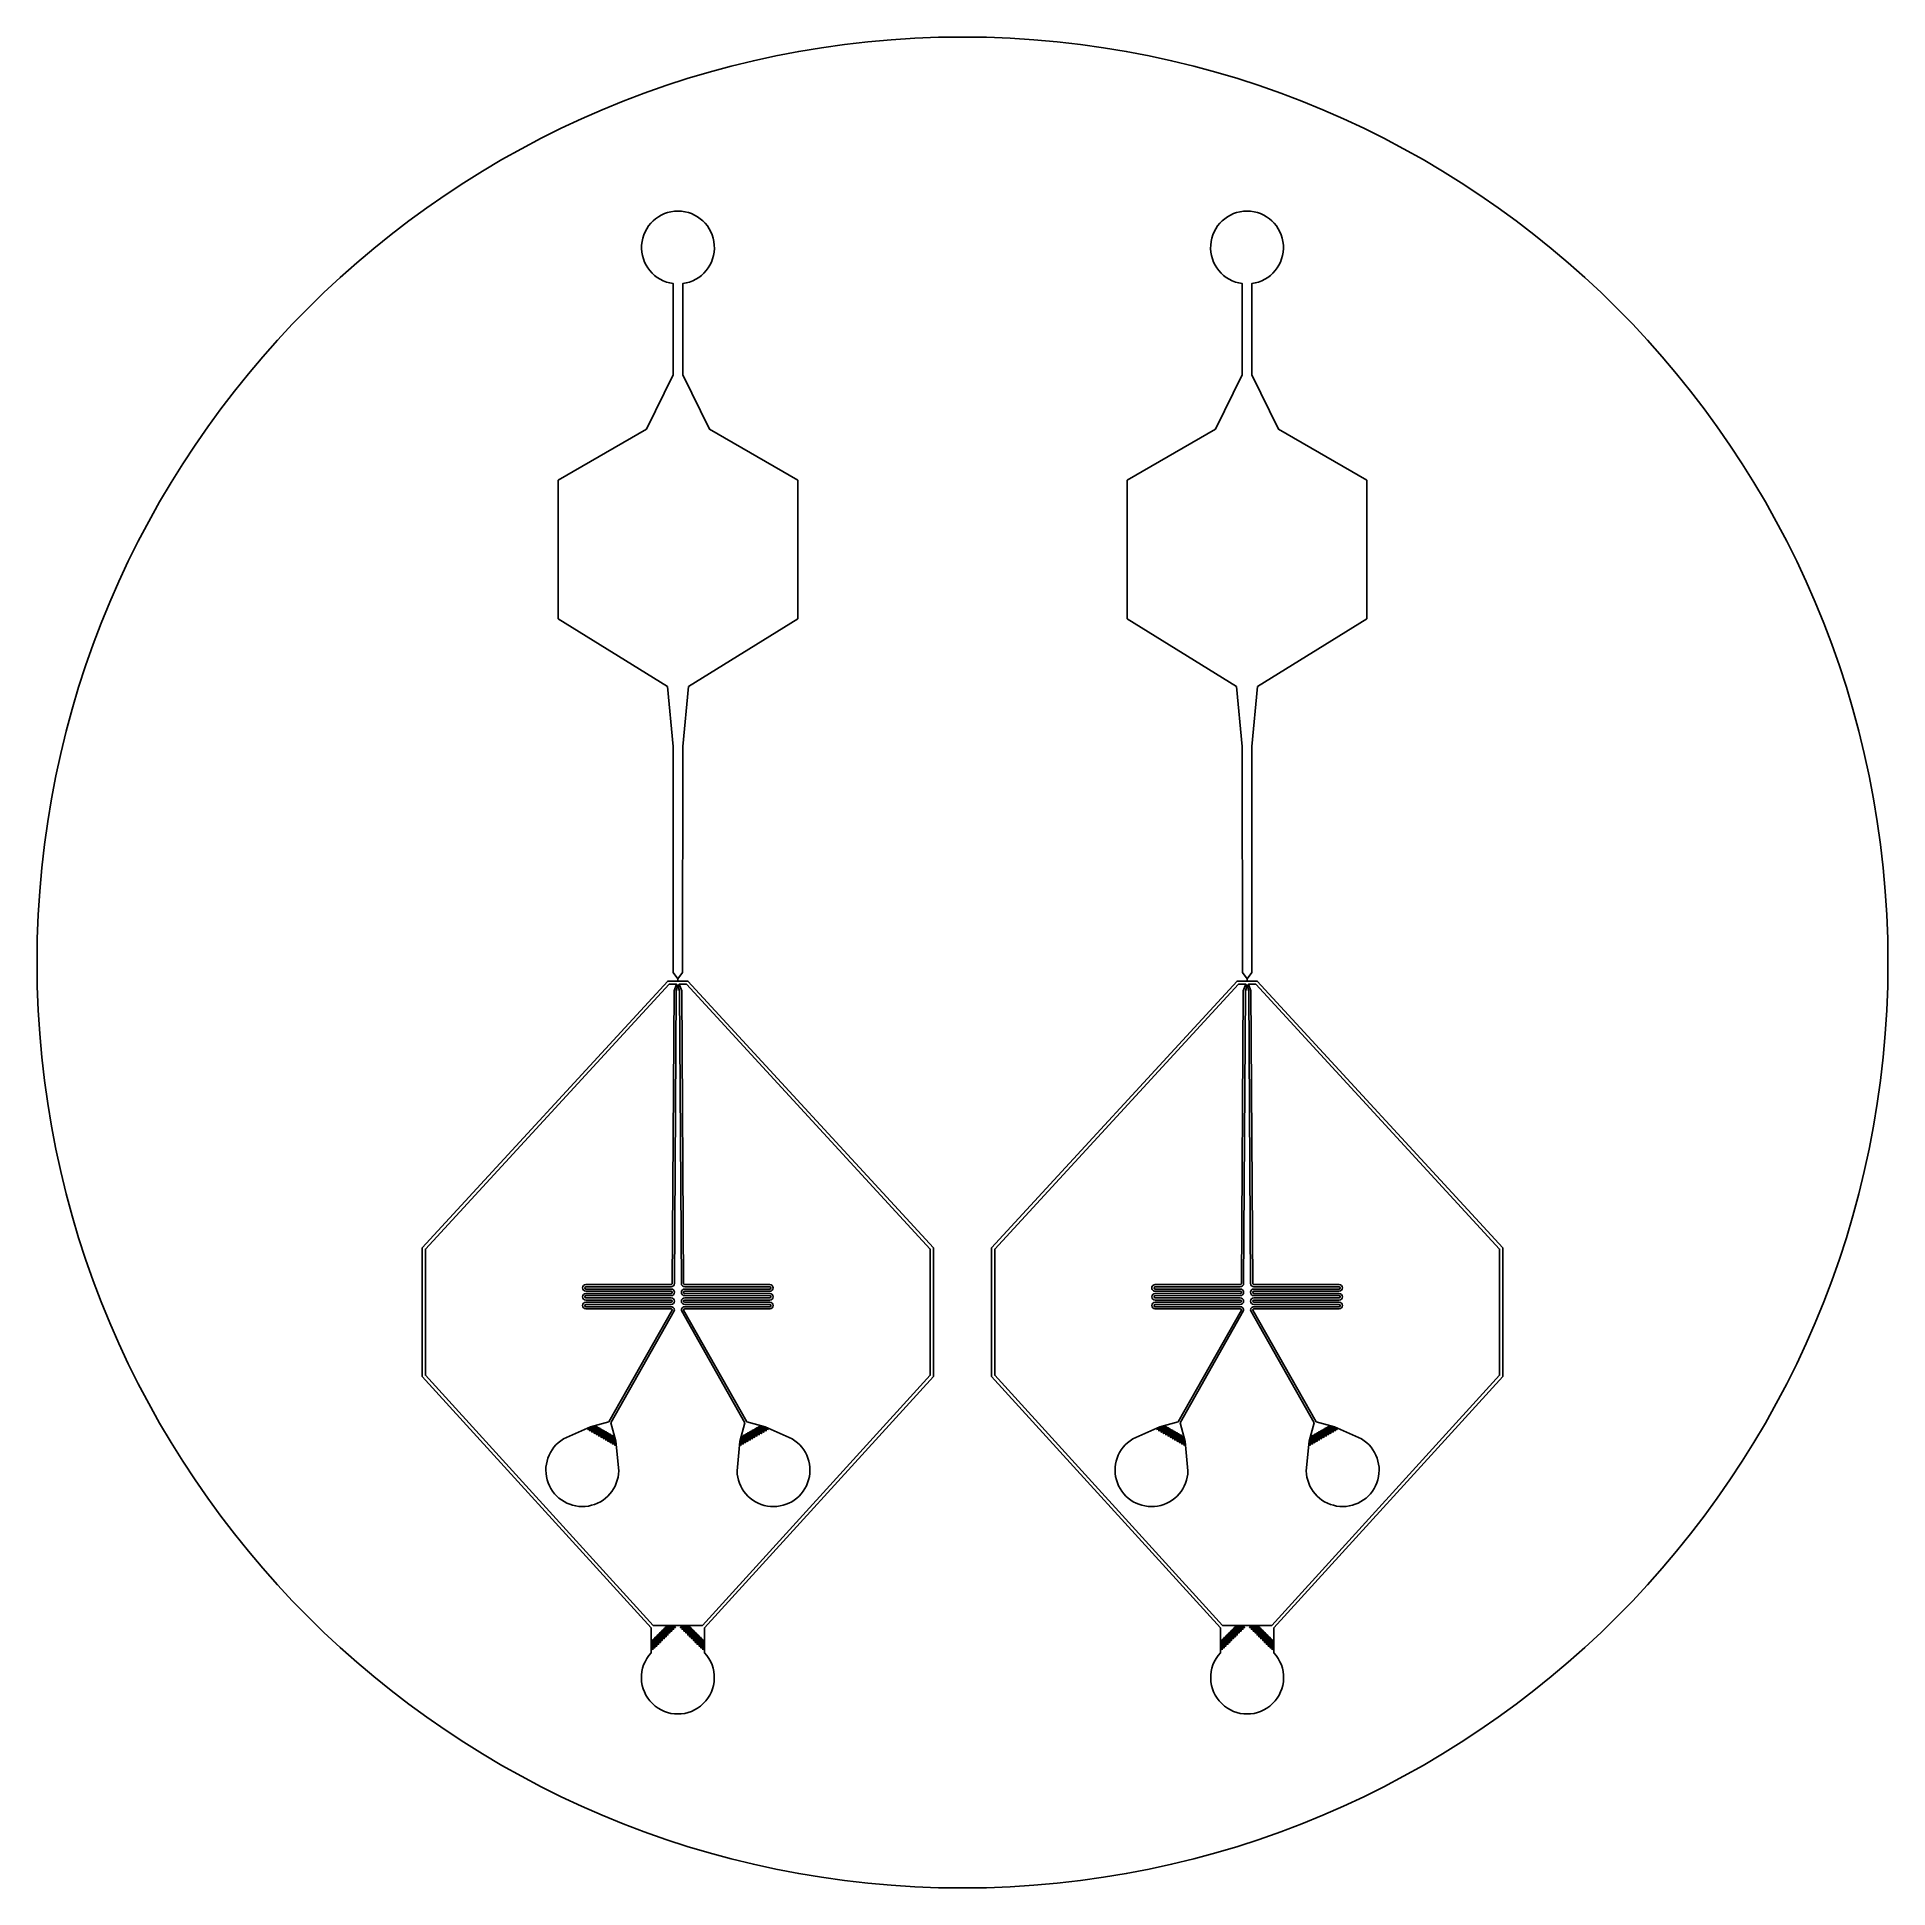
# Model space of a CAD drawing. Header units: inches. Extents: x -29.3 to 29.3, y -29.3 to 29.3.
import ezdxf

# ---------------------------------------------------------------- set-up
doc = ezdxf.new("R2010")
doc.units = ezdxf.units.IN
doc.header["$MEASUREMENT"] = 0

msp = doc.modelspace()

# ---------------------------------------------------------------- linework, layer by layer
for p, q in [((-11.019, -15.092), (-11.034, -15.039)), ((-7.025, -15.093), (-7.011, -15.04)), ((7.025, -15.093), (7.011, -15.04)), ((11.019, -15.092), (11.034, -15.039)), ((-9.362, -21.02), (-9.307, -21.02)), ((-8.684, -21.02), (-8.738, -21.02)), ((8.684, -21.02), (8.738, -21.02)), ((9.362, -21.02), (9.307, -21.02)), ((-9.867, -21.525), (-9.867, -21.565)), ((-8.179, -21.525), (-8.179, -21.565)), ((8.179, -21.525), (8.179, -21.565)), ((9.867, -21.525), (9.867, -21.565))]:
    msp.add_line(p, q)
for points in [[(-9.173, -0.312), (-9.17, 6.843), (-9.353, 8.745), (-12.82, 10.896), (-12.82, 15.284), (-10.02, 16.901), (-9.169, 18.624), (-9.169, 21.52, -15.334789), (-8.869, 21.52), (-8.869, 18.624), (-8.019, 16.901), (-5.219, 15.284), (-5.219, 10.896), (-8.686, 8.745), (-8.869, 6.842), (-8.873, -0.312), (-9.02, -0.521), (-9.02, -0.591), (-8.704, -0.591), (-0.923, -9.046), (-0.923, -13.124), (-8.174, -21.086), (-8.174, -21.882, -2.283917), (-9.872, -21.882), (-9.872, -21.086), (-17.123, -13.124), (-17.123, -9.046), (-9.342, -0.591), (-9.025, -0.591), (-9.025, -0.521), (-9.173, -0.312)], [(9.173, -0.312), (9.17, 6.843), (9.353, 8.745), (12.82, 10.896), (12.82, 15.284), (10.02, 16.901), (9.169, 18.624), (9.169, 21.52, 15.334789), (8.869, 21.52), (8.869, 18.624), (8.019, 16.901), (5.219, 15.284), (5.219, 10.896), (8.686, 8.745), (8.869, 6.842), (8.873, -0.312), (9.02, -0.521), (9.02, -0.591), (8.704, -0.591), (0.923, -9.046), (0.923, -13.124), (8.174, -21.086), (8.174, -21.882, 2.283917), (9.872, -21.882), (9.872, -21.086), (17.123, -13.124), (17.123, -9.046), (9.342, -0.591), (9.025, -0.591), (9.025, -0.521), (9.173, -0.312)], [(-11.209, -14.559), (-9.203, -11.018, 0.435677), (-9.238, -10.98), (-11.937, -10.98, -1), (-11.937, -10.77), (-9.238, -10.77, 1), (-9.238, -10.7), (-11.937, -10.7, -1), (-11.937, -10.49), (-9.238, -10.49, 1), (-9.238, -10.42), (-11.937, -10.42, -1), (-11.937, -10.21), (-9.238, -10.21, 0.414214), (-9.203, -10.175), (-9.143, -0.895), (-9.063, -0.691), (-9.298, -0.691), (-17.023, -9.085), (-17.023, -13.085), (-9.801, -21.015), (-8.245, -21.015), (-9.023, -21.015)], [(-6.896, -14.594), (-8.909, -11.033, -0.465125), (-8.806, -10.91), (-6.107, -10.911, 1), (-6.107, -10.841), (-8.806, -10.84, -1), (-8.806, -10.63), (-6.107, -10.631, 1), (-6.107, -10.561), (-8.806, -10.56, -1), (-8.806, -10.35), (-6.106, -10.351, 1), (-6.106, -10.281), (-8.806, -10.28, -0.414214), (-8.911, -10.175), (-8.969, -0.904), (-9.023, -0.716), (-9.073, -0.904), (-9.133, -10.175, -0.414214), (-9.238, -10.28), (-11.937, -10.28, 1), (-11.937, -10.35), (-9.238, -10.35, -1), (-9.238, -10.56), (-11.937, -10.56, 1), (-11.937, -10.63), (-9.238, -10.63, -1), (-9.238, -10.84), (-11.937, -10.84, 1), (-11.937, -10.91), (-9.238, -10.91, -0.480186), (-9.136, -11.038), (-11.148, -14.594)], [(-8.245, -21.015), (-1.023, -13.085), (-1.023, -9.085), (-8.748, -0.691), (-8.983, -0.691), (-8.899, -0.895), (-8.841, -10.175, 0.414214), (-8.806, -10.21), (-6.106, -10.211, -1), (-6.107, -10.421), (-8.806, -10.42, 1), (-8.806, -10.49), (-6.107, -10.491, -1), (-6.107, -10.701), (-8.806, -10.7, 1), (-8.806, -10.77), (-6.107, -10.771, -1), (-6.107, -10.981), (-8.806, -10.98, 0.489036), (-8.84, -11.024), (-6.836, -14.559)], [(8.245, -21.015), (1.023, -13.085), (1.023, -9.085), (8.748, -0.691), (8.983, -0.691), (8.899, -0.895), (8.841, -10.175, -0.414214), (8.806, -10.21), (6.106, -10.211, 1), (6.107, -10.421), (8.806, -10.42, -1), (8.806, -10.49), (6.107, -10.491, 1), (6.107, -10.701), (8.806, -10.7, -1), (8.806, -10.77), (6.107, -10.771, 1), (6.107, -10.981), (8.806, -10.98, -0.489036), (8.84, -11.024), (6.836, -14.559)], [(6.896, -14.594), (8.909, -11.033, 0.465125), (8.806, -10.91), (6.107, -10.911, -1), (6.107, -10.841), (8.806, -10.84, 1), (8.806, -10.63), (6.107, -10.631, -1), (6.107, -10.561), (8.806, -10.56, 1), (8.806, -10.35), (6.106, -10.351, -1), (6.106, -10.281), (8.806, -10.28, 0.414214), (8.911, -10.175), (8.969, -0.904), (9.023, -0.716), (9.073, -0.904), (9.133, -10.175, 0.414214), (9.238, -10.28), (11.937, -10.28, -1), (11.937, -10.35), (9.238, -10.35, 1), (9.238, -10.56), (11.937, -10.56, -1), (11.937, -10.63), (9.238, -10.63, 1), (9.238, -10.84), (11.937, -10.84, -1), (11.937, -10.91), (9.238, -10.91, 0.480186), (9.136, -11.038), (11.148, -14.594)], [(11.209, -14.559), (9.203, -11.018, -0.435677), (9.238, -10.98), (11.937, -10.98, 1), (11.937, -10.77), (9.238, -10.77, -1), (9.238, -10.7), (11.937, -10.7, 1), (11.937, -10.49), (9.238, -10.49, -1), (9.238, -10.42), (11.937, -10.42, 1), (11.937, -10.21), (9.238, -10.21, -0.414214), (9.203, -10.175), (9.143, -0.895), (9.063, -0.691), (9.298, -0.691), (17.023, -9.085), (17.023, -13.085), (9.801, -21.015), (8.245, -21.015), (9.023, -21.015)], [(-11.148, -14.594), (-10.992, -15.177), (-10.898, -16.111, -1.695798), (-12.648, -15.101), (-11.79, -14.715), (-11.209, -14.559)], [(-6.836, -14.559), (-6.255, -14.715), (-5.396, -15.101, -1.695798), (-7.147, -16.112), (-7.053, -15.179), (-6.896, -14.595), (-6.896, -14.594)], [(6.836, -14.559), (6.255, -14.715), (5.396, -15.101, 1.695798), (7.147, -16.112), (7.053, -15.179), (6.896, -14.595), (6.896, -14.594)], [(11.148, -14.594), (10.992, -15.177), (10.898, -16.111, 1.695798), (12.648, -15.101), (11.79, -14.715), (11.209, -14.559)]]:
    msp.add_lwpolyline(points, format="xyb")
for points in [[(-11.892, -14.803), (-11.848, -14.792), (-11.86, -14.748)], [(-11.791, -14.776), (-11.802, -14.733), (-11.846, -14.744), (-11.834, -14.788)], [(-11.787, -14.79), (-11.831, -14.802), (-11.819, -14.845), (-11.775, -14.834)], [(-11.785, -14.744), (-11.763, -14.738), (-11.769, -14.716), (-11.79, -14.722)], [(-11.777, -14.773), (-11.755, -14.767), (-11.761, -14.745), (-11.783, -14.751)], [(-11.73, -14.775), (-11.773, -14.786), (-11.762, -14.83), (-11.718, -14.818)], [(-11.734, -14.73), (-11.74, -14.709), (-11.762, -14.714), (-11.756, -14.736)], [(-11.758, -14.844), (-11.746, -14.887), (-11.703, -14.876), (-11.714, -14.832)], [(-11.754, -14.743), (-11.748, -14.765), (-11.726, -14.759), (-11.732, -14.737)], [(-11.727, -14.728), (-11.705, -14.723), (-11.711, -14.701), (-11.733, -14.707)], [(-11.72, -14.757), (-11.698, -14.751), (-11.704, -14.73), (-11.725, -14.735)], [(-11.718, -14.764), (-11.712, -14.786), (-11.69, -14.78), (-11.696, -14.758)], [(-11.704, -14.815), (-11.682, -14.809), (-11.688, -14.787), (-11.71, -14.793)], [(-11.692, -14.704), (-11.702, -14.706), (-11.705, -14.696), (-11.695, -14.694)], [(-11.699, -14.721), (-11.701, -14.711), (-11.691, -14.708), (-11.689, -14.718)], [(-11.645, -14.86), (-11.657, -14.817), (-11.7, -14.828), (-11.689, -14.872)], [(-11.697, -14.728), (-11.691, -14.749), (-11.669, -14.744), (-11.675, -14.722)], [(-11.691, -14.693), (-11.681, -14.69), (-11.678, -14.7), (-11.688, -14.703)], [(-11.683, -14.778), (-11.661, -14.772), (-11.667, -14.751), (-11.689, -14.756)], [(-11.677, -14.704), (-11.674, -14.714), (-11.684, -14.717), (-11.687, -14.707)], [(-11.685, -14.886), (-11.673, -14.929), (-11.63, -14.918), (-11.642, -14.874)], [(-11.681, -14.785), (-11.675, -14.807), (-11.654, -14.801), (-11.66, -14.779)], [(-11.676, -14.689), (-11.666, -14.686), (-11.664, -14.696), (-11.674, -14.699)], [(-11.673, -14.703), (-11.663, -14.7), (-11.66, -14.71), (-11.67, -14.713)], [(-11.656, -14.725), (-11.666, -14.727), (-11.669, -14.717), (-11.659, -14.715)], [(-11.662, -14.742), (-11.665, -14.732), (-11.655, -14.729), (-11.652, -14.739)], [(-11.662, -14.685), (-11.652, -14.682), (-11.649, -14.692), (-11.659, -14.695)], [(-11.66, -14.749), (-11.654, -14.77), (-11.633, -14.765), (-11.639, -14.743)], [(-11.658, -14.699), (-11.648, -14.697), (-11.646, -14.707), (-11.655, -14.709)], [(-11.654, -14.714), (-11.644, -14.711), (-11.642, -14.721), (-11.652, -14.724)], [(-11.647, -14.799), (-11.625, -14.793), (-11.631, -14.772), (-11.653, -14.777)], [(-11.64, -14.725), (-11.638, -14.735), (-11.648, -14.738), (-11.65, -14.728)], [(-11.645, -14.691), (-11.648, -14.681), (-11.635, -14.688)], [(-11.645, -14.806), (-11.639, -14.828), (-11.617, -14.822), (-11.623, -14.8)], [(-11.644, -14.695), (-11.634, -14.693), (-11.631, -14.703), (-11.641, -14.705)], [(-11.64, -14.71), (-11.63, -14.707), (-11.627, -14.717), (-11.637, -14.72)], [(-11.631, -14.857), (-11.61, -14.851), (-11.615, -14.829), (-11.637, -14.835)], [(-11.636, -14.724), (-11.626, -14.721), (-11.623, -14.731), (-11.633, -14.734)], [(-11.62, -14.746), (-11.63, -14.748), (-11.632, -14.738), (-11.622, -14.736)], [(-11.627, -14.702), (-11.629, -14.692), (-11.617, -14.699)], [(-11.626, -14.763), (-11.628, -14.753), (-11.618, -14.75), (-11.616, -14.76)], [(-11.573, -14.902), (-11.584, -14.859), (-11.628, -14.87), (-11.616, -14.914)], [(-11.626, -14.706), (-11.616, -14.703), (-11.613, -14.713), (-11.623, -14.716)], [(-11.624, -14.77), (-11.618, -14.791), (-11.596, -14.786), (-11.602, -14.764)], [(-11.622, -14.72), (-11.612, -14.718), (-11.609, -14.728), (-11.619, -14.73)], [(-11.618, -14.735), (-11.608, -14.732), (-11.605, -14.742), (-11.615, -14.745)], [(-11.61, -14.82), (-11.589, -14.814), (-11.594, -14.793), (-11.616, -14.798)], [(-11.604, -14.746), (-11.601, -14.756), (-11.611, -14.759), (-11.614, -14.749)], [(-11.569, -14.916), (-11.612, -14.928), (-11.601, -14.971), (-11.557, -14.96)], [(-11.609, -14.712), (-11.611, -14.702), (-11.599, -14.709)], [(-11.609, -14.827), (-11.603, -14.849), (-11.581, -14.843), (-11.587, -14.821)], [(-11.607, -14.716), (-11.597, -14.714), (-11.595, -14.724), (-11.605, -14.726)], [(-11.604, -14.731), (-11.594, -14.728), (-11.591, -14.738), (-11.601, -14.741)], [(-11.6, -14.745), (-11.59, -14.742), (-11.587, -14.752), (-11.597, -14.755)], [(-11.583, -14.767), (-11.593, -14.769), (-11.596, -14.759), (-11.586, -14.757)], [(-11.59, -14.723), (-11.593, -14.713), (-11.58, -14.72)], [(-11.589, -14.784), (-11.592, -14.774), (-11.582, -14.771), (-11.579, -14.781)], [(-11.589, -14.727), (-11.579, -14.724), (-11.577, -14.734), (-11.587, -14.737)], [(-11.588, -14.791), (-11.582, -14.812), (-11.56, -14.807), (-11.566, -14.785)], [(-11.585, -14.741), (-11.575, -14.739), (-11.573, -14.749), (-11.583, -14.751)], [(-11.582, -14.756), (-11.572, -14.753), (-11.569, -14.763), (-11.579, -14.766)], [(-11.574, -14.841), (-11.552, -14.835), (-11.558, -14.814), (-11.58, -14.819)], [(-11.568, -14.767), (-11.565, -14.777), (-11.575, -14.78), (-11.578, -14.77)], [(-11.572, -14.733), (-11.575, -14.723), (-11.562, -14.73)], [(-11.572, -14.848), (-11.566, -14.87), (-11.545, -14.864), (-11.55, -14.842)], [(-11.571, -14.737), (-11.561, -14.735), (-11.558, -14.745), (-11.568, -14.747)], [(-11.567, -14.752), (-11.557, -14.749), (-11.555, -14.759), (-11.565, -14.762)], [(-11.559, -14.899), (-11.537, -14.893), (-11.543, -14.871), (-11.564, -14.877)], [(-11.563, -14.766), (-11.553, -14.763), (-11.551, -14.773), (-11.561, -14.776)], [(-11.547, -14.788), (-11.557, -14.79), (-11.56, -14.78), (-11.55, -14.778)], [(-11.554, -14.744), (-11.557, -14.734), (-11.544, -14.741)], [(-11.553, -14.805), (-11.556, -14.795), (-11.546, -14.792), (-11.543, -14.802)], [(-11.5, -14.944), (-11.511, -14.901), (-11.555, -14.912), (-11.543, -14.956)], [(-11.553, -14.748), (-11.543, -14.745), (-11.54, -14.755), (-11.55, -14.758)], [(-11.551, -14.812), (-11.545, -14.833), (-11.524, -14.828), (-11.529, -14.806)], [(-11.549, -14.762), (-11.539, -14.76), (-11.536, -14.77), (-11.546, -14.772)], [(-11.545, -14.777), (-11.535, -14.774), (-11.533, -14.784), (-11.543, -14.787)], [(-11.538, -14.862), (-11.516, -14.856), (-11.522, -14.835), (-11.543, -14.84)], [(-11.531, -14.788), (-11.529, -14.798), (-11.539, -14.801), (-11.541, -14.791)], [(-11.496, -14.958), (-11.54, -14.97), (-11.528, -15.013), (-11.484, -15.002)], [(-11.536, -14.754), (-11.539, -14.744), (-11.526, -14.751)], [(-11.536, -14.869), (-11.53, -14.891), (-11.508, -14.885), (-11.514, -14.863)], [(-11.535, -14.758), (-11.525, -14.756), (-11.522, -14.766), (-11.532, -14.768)], [(-11.531, -14.773), (-11.521, -14.77), (-11.518, -14.78), (-11.528, -14.783)], [(-11.527, -14.787), (-11.517, -14.784), (-11.514, -14.794), (-11.524, -14.797)], [(-11.511, -14.809), (-11.521, -14.811), (-11.523, -14.801), (-11.513, -14.799)], [(-11.518, -14.765), (-11.52, -14.755), (-11.508, -14.762)], [(-11.517, -14.826), (-11.519, -14.816), (-11.509, -14.813), (-11.507, -14.823)], [(-11.517, -14.769), (-11.507, -14.766), (-11.504, -14.776), (-11.514, -14.779)], [(-11.515, -14.833), (-11.509, -14.854), (-11.487, -14.849), (-11.493, -14.827)], [(-11.513, -14.783), (-11.503, -14.781), (-11.5, -14.791), (-11.51, -14.793)], [(-11.509, -14.798), (-11.499, -14.795), (-11.496, -14.805), (-11.506, -14.808)], [(-11.501, -14.883), (-11.48, -14.877), (-11.485, -14.856), (-11.507, -14.861)], [(-11.495, -14.809), (-11.492, -14.819), (-11.502, -14.822), (-11.505, -14.812)], [(-11.499, -14.775), (-11.502, -14.765), (-11.49, -14.772)], [(-11.499, -14.89), (-11.494, -14.912), (-11.472, -14.906), (-11.478, -14.884)], [(-11.498, -14.779), (-11.488, -14.777), (-11.486, -14.787), (-11.496, -14.789)], [(-11.494, -14.794), (-11.484, -14.791), (-11.482, -14.801), (-11.492, -14.804)], [(-11.486, -14.941), (-11.464, -14.935), (-11.47, -14.913), (-11.492, -14.919)], [(-11.491, -14.808), (-11.481, -14.805), (-11.478, -14.815), (-11.488, -14.818)], [(-11.474, -14.83), (-11.484, -14.832), (-11.487, -14.822), (-11.477, -14.82)], [(-11.481, -14.786), (-11.484, -14.776), (-11.471, -14.783)], [(-11.48, -14.847), (-11.483, -14.837), (-11.473, -14.834), (-11.47, -14.844)], [(-11.427, -14.986), (-11.439, -14.943), (-11.482, -14.954), (-11.471, -14.998)], [(-11.48, -14.79), (-11.47, -14.787), (-11.467, -14.797), (-11.477, -14.8)], [(-11.478, -14.854), (-11.473, -14.875), (-11.451, -14.87), (-11.457, -14.848)], [(-11.476, -14.804), (-11.466, -14.802), (-11.464, -14.812), (-11.474, -14.814)], [(-11.472, -14.819), (-11.462, -14.816), (-11.46, -14.826), (-11.47, -14.829)], [(-11.465, -14.904), (-11.443, -14.898), (-11.449, -14.877), (-11.471, -14.882)], [(-11.459, -14.83), (-11.456, -14.84), (-11.466, -14.843), (-11.469, -14.833)], [(-11.423, -15), (-11.467, -15.012), (-11.455, -15.055), (-11.412, -15.044)], [(-11.463, -14.796), (-11.466, -14.786), (-11.453, -14.793)], [(-11.463, -14.911), (-11.457, -14.933), (-11.435, -14.927), (-11.441, -14.905)], [(-11.462, -14.8), (-11.452, -14.798), (-11.449, -14.808), (-11.459, -14.81)], [(-11.458, -14.815), (-11.448, -14.812), (-11.445, -14.822), (-11.455, -14.825)], [(-11.454, -14.829), (-11.444, -14.826), (-11.442, -14.836), (-11.452, -14.839)], [(-11.438, -14.851), (-11.448, -14.853), (-11.45, -14.843), (-11.44, -14.841)], [(-11.445, -14.807), (-11.448, -14.797), (-11.435, -14.804)], [(-11.444, -14.868), (-11.447, -14.858), (-11.437, -14.855), (-11.434, -14.865)], [(-11.444, -14.811), (-11.434, -14.808), (-11.431, -14.818), (-11.441, -14.821)], [(-11.442, -14.875), (-11.436, -14.896), (-11.414, -14.891), (-11.42, -14.869)], [(-11.44, -14.825), (-11.43, -14.823), (-11.427, -14.833), (-11.437, -14.835)], [(-11.436, -14.84), (-11.426, -14.837), (-11.423, -14.847), (-11.433, -14.85)], [(-11.429, -14.925), (-11.407, -14.919), (-11.413, -14.898), (-11.434, -14.903)], [(-11.422, -14.851), (-11.42, -14.861), (-11.43, -14.864), (-11.432, -14.854)], [(-11.427, -14.817), (-11.429, -14.807), (-11.417, -14.814)], [(-11.427, -14.932), (-11.421, -14.954), (-11.399, -14.948), (-11.405, -14.926)], [(-11.426, -14.821), (-11.416, -14.819), (-11.413, -14.829), (-11.423, -14.831)], [(-11.422, -14.836), (-11.412, -14.833), (-11.409, -14.843), (-11.419, -14.846)], [(-11.413, -14.983), (-11.391, -14.977), (-11.397, -14.955), (-11.419, -14.961)], [(-11.418, -14.85), (-11.408, -14.847), (-11.405, -14.857), (-11.415, -14.86)], [(-11.401, -14.872), (-11.411, -14.874), (-11.414, -14.864), (-11.404, -14.862)], [(-11.409, -14.828), (-11.411, -14.818), (-11.399, -14.825)], [(-11.408, -14.889), (-11.41, -14.879), (-11.4, -14.876), (-11.398, -14.886)], [(-11.354, -15.028), (-11.366, -14.985), (-11.409, -14.996), (-11.398, -15.04)], [(-11.407, -14.832), (-11.397, -14.829), (-11.395, -14.839), (-11.405, -14.842)], [(-11.406, -14.896), (-11.4, -14.917), (-11.378, -14.912), (-11.384, -14.89)], [(-11.404, -14.846), (-11.394, -14.844), (-11.391, -14.854), (-11.401, -14.856)], [(-11.4, -14.861), (-11.39, -14.858), (-11.387, -14.868), (-11.397, -14.871)], [(-11.392, -14.946), (-11.37, -14.94), (-11.376, -14.919), (-11.398, -14.924)], [(-11.386, -14.872), (-11.383, -14.882), (-11.393, -14.885), (-11.396, -14.875)], [(-11.394, -15.054), (-11.382, -15.097), (-11.339, -15.086), (-11.351, -15.042)], [(-11.39, -14.838), (-11.393, -14.828), (-11.38, -14.835)], [(-11.39, -14.953), (-11.384, -14.975), (-11.363, -14.969), (-11.369, -14.947)], [(-11.389, -14.842), (-11.379, -14.84), (-11.377, -14.85), (-11.387, -14.852)], [(-11.385, -14.857), (-11.375, -14.854), (-11.373, -14.864), (-11.383, -14.867)], [(-11.382, -14.871), (-11.372, -14.868), (-11.369, -14.878), (-11.379, -14.881)], [(-11.365, -14.893), (-11.375, -14.895), (-11.378, -14.885), (-11.368, -14.883)], [(-11.372, -14.849), (-11.375, -14.839), (-11.362, -14.846)], [(-11.371, -14.91), (-11.374, -14.9), (-11.364, -14.897), (-11.361, -14.907)], [(-11.371, -14.853), (-11.361, -14.85), (-11.358, -14.86), (-11.368, -14.863)], [(-11.369, -14.917), (-11.363, -14.938), (-11.342, -14.933), (-11.348, -14.911)], [(-11.367, -14.867), (-11.357, -14.865), (-11.355, -14.875), (-11.365, -14.877)], [(-11.363, -14.882), (-11.353, -14.879), (-11.351, -14.889), (-11.361, -14.892)], [(-11.356, -14.967), (-11.334, -14.961), (-11.34, -14.94), (-11.362, -14.945)], [(-11.349, -14.893), (-11.347, -14.903), (-11.357, -14.906), (-11.359, -14.896)], [(-11.354, -14.859), (-11.357, -14.849), (-11.344, -14.856)], [(-11.354, -14.974), (-11.348, -14.996), (-11.326, -14.99), (-11.332, -14.968)], [(-11.353, -14.863), (-11.343, -14.861), (-11.34, -14.871), (-11.35, -14.873)], [(-11.349, -14.878), (-11.339, -14.875), (-11.336, -14.885), (-11.346, -14.888)], [(-11.34, -15.025), (-11.319, -15.019), (-11.325, -14.997), (-11.346, -15.003)], [(-11.345, -14.892), (-11.335, -14.889), (-11.332, -14.899), (-11.342, -14.902)], [(-11.329, -14.914), (-11.339, -14.916), (-11.341, -14.906), (-11.331, -14.904)], [(-11.336, -14.87), (-11.338, -14.86), (-11.326, -14.867)], [(-11.335, -14.931), (-11.337, -14.921), (-11.327, -14.918), (-11.325, -14.928)], [(-11.293, -15.027), (-11.337, -15.038), (-11.325, -15.082), (-11.282, -15.07)], [(-11.335, -14.874), (-11.325, -14.871), (-11.322, -14.881), (-11.332, -14.884)], [(-11.333, -14.938), (-11.327, -14.959), (-11.305, -14.954), (-11.311, -14.932)], [(-11.331, -14.888), (-11.321, -14.886), (-11.318, -14.896), (-11.328, -14.898)], [(-11.327, -14.903), (-11.317, -14.9), (-11.314, -14.91), (-11.324, -14.913)], [(-11.319, -14.988), (-11.298, -14.982), (-11.303, -14.961), (-11.325, -14.966)], [(-11.313, -14.914), (-11.31, -14.924), (-11.32, -14.927), (-11.323, -14.917)], [(-11.278, -15.084), (-11.321, -15.096), (-11.31, -15.139), (-11.266, -15.128)], [(-11.318, -14.88), (-11.32, -14.87), (-11.308, -14.877)], [(-11.318, -14.995), (-11.312, -15.017), (-11.29, -15.011), (-11.296, -14.989)], [(-11.316, -14.884), (-11.306, -14.882), (-11.304, -14.892), (-11.314, -14.894)], [(-11.313, -14.899), (-11.303, -14.896), (-11.3, -14.906), (-11.31, -14.909)], [(-11.309, -14.913), (-11.299, -14.91), (-11.296, -14.92), (-11.306, -14.923)], [(-11.292, -14.935), (-11.302, -14.937), (-11.305, -14.927), (-11.295, -14.925)], [(-11.299, -14.891), (-11.302, -14.881), (-11.289, -14.888)], [(-11.298, -14.952), (-11.301, -14.942), (-11.291, -14.939), (-11.288, -14.949)], [(-11.298, -14.895), (-11.288, -14.892), (-11.286, -14.902), (-11.296, -14.905)], [(-11.291, -14.98), (-11.269, -14.975), (-11.275, -14.953), (-11.297, -14.959)], [(-11.294, -14.909), (-11.284, -14.907), (-11.282, -14.917), (-11.292, -14.919)], [(-11.291, -14.924), (-11.281, -14.921), (-11.278, -14.931), (-11.288, -14.934)], [(-11.283, -15.009), (-11.261, -15.003), (-11.267, -14.982), (-11.289, -14.987)], [(-11.277, -14.935), (-11.274, -14.945), (-11.284, -14.948), (-11.287, -14.938)], [(-11.281, -14.901), (-11.284, -14.891), (-11.271, -14.898)], [(-11.281, -15.016), (-11.275, -15.038), (-11.254, -15.032), (-11.259, -15.01)], [(-11.28, -14.905), (-11.27, -14.903), (-11.267, -14.913), (-11.277, -14.915)], [(-11.276, -14.92), (-11.266, -14.917), (-11.264, -14.927), (-11.274, -14.93)], [(-11.268, -15.067), (-11.246, -15.061), (-11.252, -15.039), (-11.273, -15.045)], [(-11.272, -14.934), (-11.262, -14.931), (-11.26, -14.941), (-11.27, -14.944)], [(-11.256, -14.956), (-11.266, -14.958), (-11.269, -14.948), (-11.259, -14.946)], [(-11.263, -14.912), (-11.266, -14.902), (-11.253, -14.909)], [(-11.262, -14.973), (-11.265, -14.963), (-11.255, -14.96), (-11.252, -14.97)], [(-11.209, -15.112), (-11.22, -15.069), (-11.264, -15.08), (-11.252, -15.124)], [(-11.262, -14.916), (-11.252, -14.913), (-11.249, -14.923), (-11.259, -14.926)], [(-11.254, -15.001), (-11.233, -14.996), (-11.238, -14.974), (-11.26, -14.98)], [(-11.258, -14.93), (-11.248, -14.928), (-11.245, -14.938), (-11.255, -14.94)], [(-11.254, -14.945), (-11.244, -14.942), (-11.242, -14.952), (-11.252, -14.955)], [(-11.247, -15.03), (-11.225, -15.024), (-11.231, -15.003), (-11.252, -15.008)], [(-11.24, -14.956), (-11.238, -14.966), (-11.248, -14.969), (-11.25, -14.959)], [(-11.205, -15.126), (-11.249, -15.138), (-11.237, -15.181), (-11.193, -15.17)], [(-11.245, -14.922), (-11.248, -14.912), (-11.235, -14.919)], [(-11.245, -15.037), (-11.239, -15.059), (-11.217, -15.053), (-11.223, -15.031)], [(-11.244, -14.926), (-11.234, -14.924), (-11.231, -14.934), (-11.241, -14.936)], [(-11.24, -14.941), (-11.23, -14.938), (-11.227, -14.948), (-11.237, -14.951)], [(-11.236, -14.955), (-11.226, -14.952), (-11.223, -14.962), (-11.233, -14.965)], [(-11.22, -14.977), (-11.23, -14.979), (-11.232, -14.969), (-11.222, -14.967)], [(-11.227, -14.933), (-11.229, -14.923), (-11.217, -14.93)], [(-11.226, -14.994), (-11.228, -14.984), (-11.218, -14.981), (-11.216, -14.991)], [(-11.226, -14.937), (-11.216, -14.934), (-11.213, -14.944), (-11.223, -14.947)], [(-11.224, -15.001), (-11.218, -15.022), (-11.196, -15.017), (-11.202, -14.995)], [(-11.222, -14.951), (-11.212, -14.949), (-11.209, -14.959), (-11.219, -14.961)], [(-11.218, -14.966), (-11.208, -14.963), (-11.205, -14.973), (-11.215, -14.976)], [(-11.21, -15.051), (-11.189, -15.045), (-11.194, -15.024), (-11.216, -15.029)], [(-11.204, -14.977), (-11.201, -14.987), (-11.211, -14.99), (-11.214, -14.98)], [(-11.209, -14.943), (-11.211, -14.933), (-11.199, -14.94)], [(-11.208, -15.058), (-11.203, -15.08), (-11.181, -15.074), (-11.187, -15.052)], [(-11.207, -14.947), (-11.197, -14.945), (-11.195, -14.955), (-11.205, -14.957)], [(-11.203, -14.962), (-11.193, -14.959), (-11.191, -14.969), (-11.201, -14.972)], [(-11.195, -15.109), (-11.173, -15.103), (-11.179, -15.081), (-11.201, -15.087)], [(-11.2, -14.976), (-11.19, -14.973), (-11.187, -14.983), (-11.197, -14.986)], [(-11.183, -14.998), (-11.193, -15), (-11.196, -14.99), (-11.186, -14.988)], [(-11.19, -14.954), (-11.193, -14.944), (-11.18, -14.951)], [(-11.189, -15.015), (-11.192, -15.005), (-11.182, -15.002), (-11.179, -15.012)], [(-11.136, -15.154), (-11.148, -15.111), (-11.191, -15.122), (-11.18, -15.166)], [(-11.189, -14.958), (-11.179, -14.955), (-11.176, -14.965), (-11.186, -14.968)], [(-11.187, -15.022), (-11.182, -15.043), (-11.16, -15.038), (-11.166, -15.016)], [(-11.185, -14.972), (-11.175, -14.97), (-11.173, -14.98), (-11.183, -14.982)], [(-11.181, -14.987), (-11.171, -14.984), (-11.169, -14.994), (-11.179, -14.997)], [(-11.174, -15.072), (-11.152, -15.066), (-11.158, -15.045), (-11.18, -15.05)], [(-11.168, -14.998), (-11.165, -15.008), (-11.175, -15.011), (-11.178, -15.001)], [(-11.132, -15.168), (-11.176, -15.18), (-11.164, -15.223), (-11.121, -15.212)], [(-11.172, -14.964), (-11.175, -14.954), (-11.162, -14.961)], [(-11.172, -15.079), (-11.166, -15.101), (-11.144, -15.095), (-11.15, -15.073)], [(-11.171, -14.968), (-11.161, -14.966), (-11.158, -14.976), (-11.168, -14.978)], [(-11.167, -14.983), (-11.157, -14.98), (-11.154, -14.99), (-11.164, -14.993)], [(-11.163, -14.997), (-11.153, -14.994), (-11.151, -15.004), (-11.161, -15.007)], [(-11.147, -15.019), (-11.157, -15.021), (-11.159, -15.011), (-11.149, -15.009)], [(-11.154, -14.975), (-11.157, -14.965), (-11.144, -14.972)], [(-11.153, -15.036), (-11.156, -15.026), (-11.146, -15.023), (-11.143, -15.033)], [(-11.153, -14.979), (-11.143, -14.976), (-11.14, -14.986), (-11.15, -14.989)], [(-11.151, -15.043), (-11.145, -15.064), (-11.123, -15.059), (-11.129, -15.037)], [(-11.149, -14.993), (-11.139, -14.991), (-11.136, -15.001), (-11.146, -15.003)], [(-11.145, -15.008), (-11.135, -15.005), (-11.132, -15.015), (-11.142, -15.018)], [(-11.138, -15.093), (-11.116, -15.087), (-11.122, -15.066), (-11.143, -15.071)], [(-11.131, -15.019), (-11.129, -15.029), (-11.139, -15.032), (-11.141, -15.022)], [(-11.136, -14.985), (-11.138, -14.975), (-11.126, -14.982)], [(-11.136, -15.1), (-11.13, -15.122), (-11.108, -15.116), (-11.114, -15.094)], [(-11.135, -14.989), (-11.125, -14.987), (-11.122, -14.997), (-11.132, -14.999)], [(-11.131, -15.004), (-11.121, -15.001), (-11.118, -15.011), (-11.128, -15.014)], [(-11.122, -15.151), (-11.1, -15.145), (-11.106, -15.123), (-11.128, -15.129)], [(-11.127, -15.018), (-11.117, -15.015), (-11.114, -15.025), (-11.124, -15.028)], [(-11.11, -15.04), (-11.12, -15.042), (-11.123, -15.032), (-11.113, -15.03)], [(-11.118, -14.996), (-11.12, -14.986), (-11.108, -14.993)], [(-11.117, -15.057), (-11.119, -15.047), (-11.109, -15.044), (-11.107, -15.054)], [(-11.063, -15.196), (-11.075, -15.153), (-11.118, -15.164), (-11.107, -15.208)], [(-11.116, -15), (-11.106, -14.997), (-11.104, -15.007), (-11.114, -15.01)], [(-11.115, -15.064), (-11.109, -15.085), (-11.087, -15.08), (-11.093, -15.058)], [(-11.113, -15.014), (-11.103, -15.012), (-11.1, -15.022), (-11.11, -15.024)], [(-11.109, -15.029), (-11.099, -15.026), (-11.096, -15.036), (-11.106, -15.039)], [(-11.101, -15.114), (-11.079, -15.108), (-11.085, -15.087), (-11.107, -15.092)], [(-11.095, -15.04), (-11.092, -15.05), (-11.102, -15.053), (-11.105, -15.043)], [(-11.103, -15.222), (-11.091, -15.265), (-11.048, -15.254), (-11.06, -15.21)], [(-11.099, -15.006), (-11.102, -14.996), (-11.089, -15.003)], [(-11.099, -15.121), (-11.093, -15.143), (-11.072, -15.137), (-11.078, -15.115)], [(-11.098, -15.01), (-11.088, -15.008), (-11.086, -15.018), (-11.096, -15.02)], [(-11.094, -15.025), (-11.084, -15.022), (-11.082, -15.032), (-11.092, -15.035)], [(-11.091, -15.039), (-11.081, -15.036), (-11.078, -15.046), (-11.088, -15.049)], [(-11.074, -15.061), (-11.084, -15.063), (-11.087, -15.053), (-11.077, -15.051)], [(-11.081, -15.017), (-11.084, -15.007), (-11.071, -15.014)], [(-11.08, -15.078), (-11.083, -15.068), (-11.073, -15.065), (-11.07, -15.075)], [(-11.08, -15.021), (-11.07, -15.018), (-11.067, -15.028), (-11.077, -15.031)], [(-11.078, -15.085), (-11.072, -15.106), (-11.051, -15.101), (-11.057, -15.079)], [(-11.076, -15.035), (-11.066, -15.033), (-11.064, -15.043), (-11.074, -15.045)], [(-11.072, -15.05), (-11.062, -15.047), (-11.06, -15.057), (-11.07, -15.06)], [(-11.065, -15.135), (-11.043, -15.129), (-11.049, -15.108), (-11.071, -15.113)], [(-11.058, -15.061), (-11.056, -15.071), (-11.066, -15.074), (-11.068, -15.064)], [(-11.063, -15.027), (-11.066, -15.017), (-11.053, -15.024)], [(-11.063, -15.142), (-11.057, -15.164), (-11.035, -15.158), (-11.041, -15.136)], [(-11.062, -15.031), (-11.052, -15.029), (-11.049, -15.039), (-11.059, -15.041)], [(-11.058, -15.046), (-11.048, -15.043), (-11.045, -15.053), (-11.055, -15.056)], [(-11.049, -15.193), (-11.028, -15.187), (-11.034, -15.165), (-11.055, -15.171)], [(-11.054, -15.06), (-11.044, -15.057), (-11.041, -15.067), (-11.051, -15.07)], [(-11.038, -15.082), (-11.048, -15.084), (-11.05, -15.074), (-11.04, -15.072)], [(-11.045, -15.038), (-11.047, -15.028), (-11.035, -15.035)], [(-11.044, -15.099), (-11.046, -15.089), (-11.036, -15.086), (-11.034, -15.096)], [(-11.002, -15.195), (-11.046, -15.206), (-11.034, -15.25), (-10.991, -15.238)], [(-11.044, -15.042), (-11.034, -15.039), (-11.031, -15.049), (-11.041, -15.052)], [(-11.042, -15.106), (-11.036, -15.127), (-11.014, -15.122), (-11.02, -15.1)], [(-11.04, -15.056), (-11.03, -15.054), (-11.027, -15.064), (-11.037, -15.066)], [(-11.036, -15.071), (-11.026, -15.068), (-11.023, -15.078), (-11.033, -15.081)], [(-11.028, -15.156), (-11.007, -15.15), (-11.013, -15.129), (-11.034, -15.134)], [(-11.022, -15.082), (-11.019, -15.092), (-11.029, -15.095), (-11.032, -15.085)], [(-11.03, -15.264), (-11.019, -15.307), (-10.987, -15.252)], [(-11.027, -15.163), (-11.021, -15.185), (-10.999, -15.179), (-11.005, -15.157)], [(-7.014, -15.264), (-7.026, -15.308), (-7.058, -15.253)], [(-7.042, -15.195), (-6.999, -15.207), (-7.01, -15.25), (-7.054, -15.239)], [(-7.018, -15.163), (-7.024, -15.185), (-7.045, -15.179), (-7.04, -15.158)], [(-7.016, -15.157), (-7.038, -15.151), (-7.032, -15.129), (-7.01, -15.135)], [(-7.003, -15.106), (-7.008, -15.128), (-7.03, -15.122), (-7.024, -15.1)], [(-7.022, -15.083), (-7.025, -15.093), (-7.015, -15.095), (-7.012, -15.085)], [(-7.008, -15.071), (-7.018, -15.068), (-7.021, -15.078), (-7.011, -15.081)], [(-7.005, -15.057), (-7.015, -15.054), (-7.017, -15.064), (-7.007, -15.067)], [(-6.995, -15.193), (-7.017, -15.187), (-7.011, -15.165), (-6.989, -15.171)], [(-7.001, -15.042), (-7.011, -15.04), (-7.013, -15.05), (-7.003, -15.052)], [(-7.001, -15.099), (-6.998, -15.089), (-7.008, -15.086), (-7.011, -15.096)], [(-7, -15.038), (-6.997, -15.028), (-7.01, -15.035)], [(-6.982, -15.142), (-6.987, -15.164), (-7.009, -15.158), (-7.003, -15.137)], [(-7.007, -15.082), (-6.997, -15.085), (-6.994, -15.075), (-7.004, -15.072)], [(-6.99, -15.06), (-7, -15.058), (-7.003, -15.068), (-6.993, -15.07)], [(-6.98, -15.136), (-7.001, -15.13), (-6.996, -15.108), (-6.974, -15.114)], [(-6.986, -15.046), (-6.996, -15.043), (-6.999, -15.053), (-6.989, -15.056)], [(-6.941, -15.222), (-6.953, -15.266), (-6.996, -15.254), (-6.985, -15.211)], [(-6.983, -15.032), (-6.993, -15.029), (-6.995, -15.039), (-6.985, -15.042)], [(-6.966, -15.085), (-6.972, -15.107), (-6.994, -15.101), (-6.988, -15.079)], [(-6.981, -15.027), (-6.979, -15.017), (-6.991, -15.025)], [(-6.986, -15.062), (-6.989, -15.072), (-6.979, -15.074), (-6.976, -15.064)], [(-6.972, -15.05), (-6.982, -15.047), (-6.985, -15.057), (-6.975, -15.06)], [(-6.968, -15.036), (-6.978, -15.033), (-6.981, -15.043), (-6.971, -15.046)], [(-6.981, -15.197), (-6.969, -15.153), (-6.926, -15.165), (-6.938, -15.208)], [(-6.964, -15.021), (-6.974, -15.019), (-6.977, -15.029), (-6.967, -15.031)], [(-6.964, -15.078), (-6.962, -15.068), (-6.972, -15.065), (-6.974, -15.075)], [(-6.963, -15.017), (-6.961, -15.007), (-6.973, -15.014)], [(-6.945, -15.121), (-6.951, -15.143), (-6.973, -15.137), (-6.967, -15.116)], [(-6.97, -15.061), (-6.96, -15.064), (-6.958, -15.054), (-6.968, -15.051)], [(-6.954, -15.039), (-6.964, -15.037), (-6.967, -15.047), (-6.957, -15.049)], [(-6.943, -15.115), (-6.965, -15.109), (-6.959, -15.087), (-6.937, -15.093)], [(-6.95, -15.025), (-6.96, -15.022), (-6.963, -15.032), (-6.953, -15.035)], [(-6.946, -15.011), (-6.956, -15.008), (-6.959, -15.018), (-6.949, -15.021)], [(-6.93, -15.064), (-6.936, -15.086), (-6.957, -15.08), (-6.952, -15.058)], [(-6.945, -15.006), (-6.942, -14.996), (-6.955, -15.004)], [(-6.95, -15.041), (-6.952, -15.051), (-6.942, -15.053), (-6.94, -15.043)], [(-6.936, -15.029), (-6.946, -15.026), (-6.948, -15.036), (-6.938, -15.039)], [(-6.932, -15.015), (-6.942, -15.012), (-6.945, -15.022), (-6.935, -15.025)], [(-6.922, -15.151), (-6.944, -15.145), (-6.938, -15.123), (-6.916, -15.129)], [(-6.928, -15), (-6.938, -14.998), (-6.941, -15.008), (-6.931, -15.01)], [(-6.928, -15.057), (-6.925, -15.047), (-6.935, -15.044), (-6.938, -15.054)], [(-6.927, -14.996), (-6.924, -14.986), (-6.937, -14.993)], [(-6.909, -15.1), (-6.915, -15.122), (-6.936, -15.116), (-6.93, -15.095)], [(-6.934, -15.04), (-6.924, -15.043), (-6.921, -15.033), (-6.931, -15.03)], [(-6.918, -15.018), (-6.928, -15.016), (-6.93, -15.026), (-6.92, -15.028)], [(-6.907, -15.094), (-6.929, -15.088), (-6.923, -15.066), (-6.901, -15.072)], [(-6.914, -15.004), (-6.924, -15.001), (-6.926, -15.011), (-6.916, -15.014)], [(-6.912, -15.169), (-6.869, -15.18), (-6.88, -15.224), (-6.924, -15.212)], [(-6.91, -14.99), (-6.92, -14.987), (-6.923, -14.997), (-6.913, -15)], [(-6.893, -15.043), (-6.899, -15.065), (-6.921, -15.059), (-6.915, -15.037)], [(-6.909, -14.985), (-6.906, -14.975), (-6.919, -14.983)], [(-6.913, -15.02), (-6.916, -15.03), (-6.906, -15.032), (-6.903, -15.022)], [(-6.899, -15.008), (-6.909, -15.005), (-6.912, -15.015), (-6.902, -15.018)], [(-6.896, -14.994), (-6.906, -14.991), (-6.908, -15.001), (-6.898, -15.004)], [(-6.908, -15.155), (-6.897, -15.111), (-6.853, -15.123), (-6.865, -15.166)], [(-6.892, -14.979), (-6.902, -14.977), (-6.904, -14.987), (-6.894, -14.989)], [(-6.892, -15.036), (-6.889, -15.026), (-6.899, -15.023), (-6.902, -15.033)], [(-6.89, -14.975), (-6.888, -14.965), (-6.9, -14.972)], [(-6.872, -15.079), (-6.878, -15.101), (-6.9, -15.095), (-6.894, -15.074)], [(-6.898, -15.019), (-6.888, -15.022), (-6.885, -15.012), (-6.895, -15.009)], [(-6.881, -14.997), (-6.891, -14.995), (-6.894, -15.005), (-6.884, -15.007)], [(-6.871, -15.073), (-6.892, -15.067), (-6.886, -15.045), (-6.865, -15.051)], [(-6.877, -14.983), (-6.887, -14.98), (-6.89, -14.99), (-6.88, -14.993)], [(-6.873, -14.969), (-6.883, -14.966), (-6.886, -14.976), (-6.876, -14.979)], [(-6.857, -15.022), (-6.863, -15.044), (-6.885, -15.038), (-6.879, -15.016)], [(-6.872, -14.964), (-6.87, -14.954), (-6.882, -14.962)], [(-6.877, -14.999), (-6.879, -15.009), (-6.869, -15.011), (-6.867, -15.001)], [(-6.863, -14.987), (-6.873, -14.984), (-6.876, -14.994), (-6.866, -14.997)], [(-6.859, -14.973), (-6.869, -14.97), (-6.872, -14.98), (-6.862, -14.983)], [(-6.85, -15.109), (-6.871, -15.103), (-6.865, -15.081), (-6.844, -15.087)], [(-6.855, -14.958), (-6.865, -14.956), (-6.868, -14.966), (-6.858, -14.968)], [(-6.855, -15.015), (-6.852, -15.005), (-6.862, -15.002), (-6.865, -15.012)], [(-6.854, -14.954), (-6.851, -14.944), (-6.864, -14.951)], [(-6.836, -15.058), (-6.842, -15.08), (-6.864, -15.074), (-6.858, -15.053)], [(-6.861, -14.998), (-6.851, -15.001), (-6.849, -14.991), (-6.859, -14.988)], [(-6.845, -14.976), (-6.855, -14.974), (-6.857, -14.984), (-6.847, -14.986)], [(-6.834, -15.052), (-6.856, -15.046), (-6.85, -15.024), (-6.828, -15.03)], [(-6.841, -14.962), (-6.851, -14.959), (-6.854, -14.969), (-6.844, -14.972)], [(-6.839, -15.127), (-6.796, -15.138), (-6.808, -15.182), (-6.851, -15.17)], [(-6.837, -14.948), (-6.847, -14.945), (-6.85, -14.955), (-6.84, -14.958)], [(-6.821, -15.001), (-6.826, -15.023), (-6.848, -15.017), (-6.842, -14.995)], [(-6.836, -14.943), (-6.833, -14.933), (-6.846, -14.941)], [(-6.84, -14.978), (-6.843, -14.988), (-6.833, -14.99), (-6.83, -14.98)], [(-6.827, -14.966), (-6.837, -14.963), (-6.839, -14.973), (-6.829, -14.976)], [(-6.836, -15.113), (-6.824, -15.069), (-6.781, -15.081), (-6.792, -15.124)], [(-6.823, -14.952), (-6.833, -14.949), (-6.835, -14.959), (-6.825, -14.962)], [(-6.819, -14.937), (-6.829, -14.935), (-6.832, -14.945), (-6.822, -14.947)], [(-6.819, -14.994), (-6.816, -14.984), (-6.826, -14.981), (-6.829, -14.991)], [(-6.818, -14.933), (-6.815, -14.923), (-6.828, -14.93)], [(-6.8, -15.037), (-6.805, -15.059), (-6.827, -15.053), (-6.821, -15.032)], [(-6.825, -14.977), (-6.815, -14.98), (-6.812, -14.97), (-6.822, -14.967)], [(-6.808, -14.955), (-6.818, -14.953), (-6.821, -14.963), (-6.811, -14.965)], [(-6.798, -15.031), (-6.82, -15.025), (-6.814, -15.003), (-6.792, -15.009)], [(-6.805, -14.941), (-6.815, -14.938), (-6.817, -14.948), (-6.807, -14.951)], [(-6.801, -14.927), (-6.811, -14.924), (-6.813, -14.934), (-6.803, -14.937)], [(-6.79, -15.002), (-6.812, -14.996), (-6.806, -14.974), (-6.784, -14.98)], [(-6.8, -14.922), (-6.797, -14.912), (-6.81, -14.92)], [(-6.804, -14.957), (-6.807, -14.967), (-6.797, -14.969), (-6.794, -14.959)], [(-6.79, -14.945), (-6.8, -14.942), (-6.803, -14.952), (-6.793, -14.955)], [(-6.786, -14.931), (-6.796, -14.928), (-6.799, -14.938), (-6.789, -14.941)], [(-6.777, -15.067), (-6.799, -15.061), (-6.793, -15.039), (-6.771, -15.045)], [(-6.783, -14.916), (-6.793, -14.914), (-6.795, -14.924), (-6.785, -14.926)], [(-6.782, -14.973), (-6.78, -14.963), (-6.79, -14.96), (-6.792, -14.97)], [(-6.781, -14.912), (-6.779, -14.902), (-6.791, -14.909)], [(-6.763, -15.016), (-6.769, -15.038), (-6.791, -15.032), (-6.785, -15.011)], [(-6.789, -14.956), (-6.779, -14.959), (-6.776, -14.949), (-6.786, -14.946)], [(-6.772, -14.934), (-6.782, -14.932), (-6.785, -14.942), (-6.775, -14.944)], [(-6.761, -15.01), (-6.783, -15.004), (-6.777, -14.982), (-6.756, -14.988)], [(-6.768, -14.92), (-6.778, -14.917), (-6.781, -14.927), (-6.771, -14.93)], [(-6.767, -15.085), (-6.723, -15.096), (-6.735, -15.14), (-6.778, -15.128)], [(-6.764, -14.906), (-6.774, -14.903), (-6.777, -14.913), (-6.767, -14.916)], [(-6.754, -14.981), (-6.775, -14.975), (-6.77, -14.953), (-6.748, -14.959)], [(-6.763, -14.901), (-6.761, -14.891), (-6.773, -14.899)], [(-6.768, -14.936), (-6.77, -14.946), (-6.76, -14.948), (-6.758, -14.938)], [(-6.754, -14.924), (-6.764, -14.921), (-6.767, -14.931), (-6.757, -14.934)], [(-6.75, -14.91), (-6.76, -14.907), (-6.763, -14.917), (-6.753, -14.92)], [(-6.751, -15.027), (-6.708, -15.039), (-6.719, -15.082), (-6.763, -15.071)], [(-6.746, -14.895), (-6.756, -14.893), (-6.759, -14.903), (-6.749, -14.905)], [(-6.746, -14.952), (-6.743, -14.942), (-6.753, -14.939), (-6.756, -14.949)], [(-6.745, -14.891), (-6.742, -14.881), (-6.755, -14.888)], [(-6.727, -14.995), (-6.733, -15.017), (-6.754, -15.011), (-6.749, -14.99)], [(-6.752, -14.935), (-6.742, -14.938), (-6.74, -14.928), (-6.75, -14.925)], [(-6.736, -14.913), (-6.746, -14.911), (-6.748, -14.921), (-6.738, -14.923)], [(-6.725, -14.989), (-6.747, -14.983), (-6.741, -14.961), (-6.719, -14.967)], [(-6.732, -14.899), (-6.742, -14.896), (-6.744, -14.906), (-6.734, -14.909)], [(-6.728, -14.885), (-6.738, -14.882), (-6.741, -14.892), (-6.731, -14.895)], [(-6.712, -14.938), (-6.717, -14.96), (-6.739, -14.954), (-6.733, -14.932)], [(-6.727, -14.88), (-6.724, -14.87), (-6.737, -14.878)], [(-6.731, -14.915), (-6.734, -14.925), (-6.724, -14.927), (-6.721, -14.917)], [(-6.717, -14.903), (-6.727, -14.9), (-6.73, -14.91), (-6.72, -14.913)], [(-6.714, -14.889), (-6.724, -14.886), (-6.726, -14.896), (-6.716, -14.899)], [(-6.704, -15.025), (-6.726, -15.019), (-6.72, -14.997), (-6.698, -15.003)], [(-6.71, -14.874), (-6.72, -14.872), (-6.722, -14.882), (-6.712, -14.884)], [(-6.71, -14.931), (-6.707, -14.921), (-6.717, -14.918), (-6.72, -14.928)], [(-6.709, -14.87), (-6.706, -14.86), (-6.719, -14.867)], [(-6.691, -14.974), (-6.696, -14.996), (-6.718, -14.99), (-6.712, -14.969)], [(-6.716, -14.914), (-6.706, -14.917), (-6.703, -14.907), (-6.713, -14.904)], [(-6.699, -14.892), (-6.709, -14.89), (-6.712, -14.9), (-6.702, -14.902)], [(-6.689, -14.968), (-6.71, -14.962), (-6.705, -14.94), (-6.683, -14.946)], [(-6.695, -14.878), (-6.705, -14.875), (-6.708, -14.885), (-6.698, -14.888)], [(-6.65, -15.054), (-6.662, -15.098), (-6.705, -15.086), (-6.694, -15.043)], [(-6.692, -14.864), (-6.702, -14.861), (-6.704, -14.871), (-6.694, -14.874)], [(-6.675, -14.917), (-6.681, -14.939), (-6.703, -14.933), (-6.697, -14.911)], [(-6.69, -14.859), (-6.688, -14.849), (-6.7, -14.857)], [(-6.695, -14.894), (-6.698, -14.904), (-6.688, -14.906), (-6.685, -14.896)], [(-6.681, -14.882), (-6.691, -14.879), (-6.694, -14.889), (-6.684, -14.892)], [(-6.677, -14.868), (-6.687, -14.865), (-6.69, -14.875), (-6.68, -14.878)], [(-6.69, -15.029), (-6.678, -14.985), (-6.635, -14.997), (-6.647, -15.04)], [(-6.673, -14.853), (-6.683, -14.851), (-6.686, -14.861), (-6.676, -14.863)], [(-6.673, -14.91), (-6.671, -14.9), (-6.681, -14.897), (-6.683, -14.907)], [(-6.672, -14.849), (-6.67, -14.839), (-6.682, -14.846)], [(-6.654, -14.953), (-6.66, -14.975), (-6.682, -14.969), (-6.676, -14.948)], [(-6.679, -14.893), (-6.669, -14.896), (-6.667, -14.886), (-6.677, -14.883)], [(-6.663, -14.871), (-6.673, -14.869), (-6.676, -14.879), (-6.666, -14.881)], [(-6.652, -14.947), (-6.674, -14.941), (-6.668, -14.919), (-6.646, -14.925)], [(-6.659, -14.857), (-6.669, -14.854), (-6.672, -14.864), (-6.662, -14.867)], [(-6.655, -14.843), (-6.665, -14.84), (-6.668, -14.85), (-6.658, -14.853)], [(-6.639, -14.896), (-6.645, -14.918), (-6.666, -14.912), (-6.661, -14.89)], [(-6.654, -14.838), (-6.651, -14.828), (-6.664, -14.836)], [(-6.659, -14.873), (-6.661, -14.883), (-6.651, -14.885), (-6.649, -14.875)], [(-6.645, -14.861), (-6.655, -14.858), (-6.657, -14.868), (-6.647, -14.871)], [(-6.641, -14.847), (-6.651, -14.844), (-6.654, -14.854), (-6.644, -14.857)], [(-6.631, -14.983), (-6.653, -14.977), (-6.647, -14.955), (-6.625, -14.961)], [(-6.637, -14.832), (-6.647, -14.83), (-6.65, -14.84), (-6.64, -14.842)], [(-6.637, -14.889), (-6.634, -14.879), (-6.644, -14.876), (-6.647, -14.886)], [(-6.636, -14.828), (-6.633, -14.818), (-6.646, -14.825)], [(-6.618, -14.932), (-6.624, -14.954), (-6.645, -14.948), (-6.64, -14.927)], [(-6.643, -14.872), (-6.633, -14.875), (-6.63, -14.865), (-6.64, -14.862)], [(-6.627, -14.85), (-6.637, -14.848), (-6.639, -14.858), (-6.629, -14.86)], [(-6.616, -14.926), (-6.638, -14.92), (-6.632, -14.898), (-6.61, -14.904)], [(-6.623, -14.836), (-6.633, -14.833), (-6.635, -14.843), (-6.625, -14.846)], [(-6.621, -15.001), (-6.578, -15.012), (-6.589, -15.056), (-6.633, -15.044)], [(-6.619, -14.822), (-6.629, -14.819), (-6.632, -14.829), (-6.622, -14.832)], [(-6.602, -14.875), (-6.608, -14.897), (-6.63, -14.891), (-6.624, -14.869)], [(-6.618, -14.817), (-6.615, -14.807), (-6.628, -14.815)], [(-6.622, -14.852), (-6.625, -14.862), (-6.615, -14.864), (-6.612, -14.854)], [(-6.608, -14.84), (-6.618, -14.837), (-6.621, -14.847), (-6.611, -14.85)], [(-6.605, -14.826), (-6.615, -14.823), (-6.617, -14.833), (-6.607, -14.836)], [(-6.617, -14.987), (-6.606, -14.943), (-6.562, -14.955), (-6.574, -14.998)], [(-6.601, -14.811), (-6.611, -14.809), (-6.613, -14.819), (-6.603, -14.821)], [(-6.601, -14.868), (-6.598, -14.858), (-6.608, -14.855), (-6.611, -14.865)], [(-6.6, -14.807), (-6.597, -14.797), (-6.609, -14.804)], [(-6.581, -14.911), (-6.587, -14.933), (-6.609, -14.927), (-6.603, -14.906)], [(-6.607, -14.851), (-6.597, -14.854), (-6.594, -14.844), (-6.604, -14.841)], [(-6.59, -14.829), (-6.6, -14.827), (-6.603, -14.837), (-6.593, -14.839)], [(-6.58, -14.905), (-6.601, -14.899), (-6.595, -14.877), (-6.574, -14.883)], [(-6.586, -14.815), (-6.596, -14.812), (-6.599, -14.822), (-6.589, -14.825)], [(-6.582, -14.801), (-6.592, -14.798), (-6.595, -14.808), (-6.585, -14.811)], [(-6.566, -14.854), (-6.572, -14.876), (-6.594, -14.87), (-6.588, -14.848)], [(-6.581, -14.796), (-6.579, -14.786), (-6.591, -14.794)], [(-6.586, -14.831), (-6.588, -14.841), (-6.578, -14.843), (-6.576, -14.833)], [(-6.572, -14.819), (-6.582, -14.816), (-6.585, -14.826), (-6.575, -14.829)], [(-6.568, -14.805), (-6.578, -14.802), (-6.581, -14.812), (-6.571, -14.815)], [(-6.559, -14.941), (-6.58, -14.935), (-6.574, -14.913), (-6.553, -14.919)], [(-6.564, -14.79), (-6.574, -14.788), (-6.577, -14.798), (-6.567, -14.8)], [(-6.564, -14.847), (-6.561, -14.837), (-6.571, -14.834), (-6.574, -14.844)], [(-6.563, -14.786), (-6.56, -14.776), (-6.573, -14.783)], [(-6.545, -14.89), (-6.551, -14.912), (-6.573, -14.906), (-6.567, -14.885)], [(-6.57, -14.83), (-6.56, -14.833), (-6.558, -14.823), (-6.568, -14.82)], [(-6.554, -14.808), (-6.564, -14.806), (-6.566, -14.816), (-6.556, -14.818)], [(-6.543, -14.884), (-6.565, -14.878), (-6.559, -14.856), (-6.537, -14.862)], [(-6.55, -14.794), (-6.56, -14.791), (-6.563, -14.801), (-6.553, -14.804)], [(-6.548, -14.959), (-6.505, -14.97), (-6.517, -15.014), (-6.56, -15.002)], [(-6.546, -14.78), (-6.556, -14.777), (-6.559, -14.787), (-6.549, -14.79)], [(-6.53, -14.833), (-6.535, -14.855), (-6.557, -14.849), (-6.551, -14.827)], [(-6.545, -14.775), (-6.542, -14.765), (-6.555, -14.773)], [(-6.549, -14.81), (-6.552, -14.82), (-6.542, -14.822), (-6.539, -14.812)], [(-6.536, -14.798), (-6.546, -14.795), (-6.548, -14.805), (-6.538, -14.808)], [(-6.545, -14.945), (-6.533, -14.901), (-6.49, -14.913), (-6.501, -14.956)], [(-6.532, -14.784), (-6.542, -14.781), (-6.544, -14.791), (-6.534, -14.794)], [(-6.528, -14.769), (-6.538, -14.767), (-6.541, -14.777), (-6.531, -14.779)], [(-6.528, -14.826), (-6.525, -14.816), (-6.535, -14.813), (-6.538, -14.823)], [(-6.527, -14.765), (-6.524, -14.755), (-6.537, -14.762)], [(-6.509, -14.869), (-6.514, -14.891), (-6.536, -14.885), (-6.53, -14.864)], [(-6.534, -14.809), (-6.524, -14.812), (-6.521, -14.802), (-6.531, -14.799)], [(-6.517, -14.787), (-6.527, -14.785), (-6.53, -14.795), (-6.52, -14.797)], [(-6.507, -14.863), (-6.529, -14.857), (-6.523, -14.835), (-6.501, -14.841)], [(-6.514, -14.773), (-6.524, -14.77), (-6.526, -14.78), (-6.516, -14.783)], [(-6.51, -14.759), (-6.52, -14.756), (-6.522, -14.766), (-6.512, -14.769)], [(-6.493, -14.812), (-6.499, -14.834), (-6.521, -14.828), (-6.515, -14.806)], [(-6.509, -14.754), (-6.506, -14.744), (-6.519, -14.752)], [(-6.513, -14.789), (-6.516, -14.799), (-6.506, -14.801), (-6.503, -14.791)], [(-6.499, -14.777), (-6.509, -14.774), (-6.512, -14.784), (-6.502, -14.787)], [(-6.495, -14.763), (-6.505, -14.76), (-6.508, -14.77), (-6.498, -14.773)], [(-6.486, -14.899), (-6.508, -14.893), (-6.502, -14.871), (-6.48, -14.877)], [(-6.492, -14.748), (-6.502, -14.746), (-6.504, -14.756), (-6.494, -14.758)], [(-6.491, -14.805), (-6.489, -14.795), (-6.499, -14.792), (-6.501, -14.802)], [(-6.49, -14.744), (-6.488, -14.734), (-6.5, -14.741)], [(-6.472, -14.848), (-6.478, -14.87), (-6.5, -14.864), (-6.494, -14.843)], [(-6.498, -14.788), (-6.488, -14.791), (-6.485, -14.781), (-6.495, -14.778)], [(-6.481, -14.766), (-6.491, -14.764), (-6.494, -14.774), (-6.484, -14.776)], [(-6.47, -14.842), (-6.492, -14.836), (-6.486, -14.814), (-6.465, -14.82)], [(-6.477, -14.752), (-6.487, -14.749), (-6.49, -14.759), (-6.48, -14.762)], [(-6.476, -14.917), (-6.432, -14.928), (-6.444, -14.972), (-6.487, -14.96)], [(-6.473, -14.738), (-6.483, -14.735), (-6.486, -14.745), (-6.476, -14.748)], [(-6.457, -14.791), (-6.463, -14.813), (-6.484, -14.807), (-6.479, -14.785)], [(-6.472, -14.733), (-6.47, -14.723), (-6.482, -14.731)], [(-6.477, -14.768), (-6.479, -14.778), (-6.469, -14.78), (-6.467, -14.77)], [(-6.463, -14.756), (-6.473, -14.753), (-6.476, -14.763), (-6.466, -14.766)], [(-6.459, -14.742), (-6.469, -14.739), (-6.472, -14.749), (-6.462, -14.752)], [(-6.472, -14.903), (-6.46, -14.859), (-6.417, -14.871), (-6.428, -14.914)], [(-6.455, -14.727), (-6.465, -14.725), (-6.468, -14.735), (-6.458, -14.737)], [(-6.455, -14.784), (-6.452, -14.774), (-6.462, -14.771), (-6.465, -14.781)], [(-6.454, -14.723), (-6.451, -14.713), (-6.464, -14.72)], [(-6.436, -14.827), (-6.442, -14.849), (-6.463, -14.843), (-6.458, -14.822)], [(-6.461, -14.767), (-6.451, -14.77), (-6.449, -14.76), (-6.459, -14.757)], [(-6.445, -14.745), (-6.455, -14.743), (-6.457, -14.753), (-6.447, -14.755)], [(-6.434, -14.821), (-6.456, -14.815), (-6.45, -14.793), (-6.428, -14.799)], [(-6.441, -14.731), (-6.451, -14.728), (-6.453, -14.738), (-6.444, -14.741)], [(-6.437, -14.717), (-6.447, -14.714), (-6.45, -14.724), (-6.44, -14.727)], [(-6.421, -14.77), (-6.426, -14.792), (-6.448, -14.786), (-6.442, -14.764)], [(-6.436, -14.712), (-6.433, -14.702), (-6.446, -14.71)], [(-6.44, -14.747), (-6.443, -14.757), (-6.433, -14.759), (-6.43, -14.749)], [(-6.426, -14.735), (-6.436, -14.732), (-6.439, -14.742), (-6.429, -14.745)], [(-6.423, -14.721), (-6.433, -14.718), (-6.435, -14.728), (-6.425, -14.731)], [(-6.413, -14.857), (-6.435, -14.851), (-6.429, -14.829), (-6.407, -14.835)], [(-6.419, -14.706), (-6.429, -14.704), (-6.431, -14.714), (-6.421, -14.716)], [(-6.419, -14.763), (-6.416, -14.753), (-6.426, -14.75), (-6.429, -14.76)], [(-6.418, -14.702), (-6.415, -14.692), (-6.428, -14.699)], [(-6.4, -14.806), (-6.405, -14.828), (-6.427, -14.822), (-6.421, -14.801)], [(-6.425, -14.746), (-6.415, -14.749), (-6.412, -14.739), (-6.422, -14.736)], [(-6.408, -14.724), (-6.418, -14.722), (-6.421, -14.732), (-6.411, -14.734)], [(-6.398, -14.8), (-6.419, -14.794), (-6.414, -14.772), (-6.392, -14.778)], [(-6.404, -14.71), (-6.414, -14.707), (-6.417, -14.717), (-6.407, -14.72)], [(-6.359, -14.886), (-6.371, -14.93), (-6.414, -14.918), (-6.403, -14.875)], [(-6.401, -14.696), (-6.411, -14.693), (-6.413, -14.703), (-6.403, -14.706)], [(-6.384, -14.749), (-6.39, -14.771), (-6.412, -14.765), (-6.406, -14.743)], [(-6.399, -14.691), (-6.397, -14.681), (-6.409, -14.689)], [(-6.404, -14.726), (-6.407, -14.736), (-6.397, -14.738), (-6.394, -14.728)], [(-6.39, -14.714), (-6.4, -14.711), (-6.403, -14.721), (-6.393, -14.724)], [(-6.386, -14.7), (-6.396, -14.697), (-6.399, -14.707), (-6.389, -14.71)], [(-6.399, -14.861), (-6.387, -14.817), (-6.344, -14.829), (-6.356, -14.872)], [(-6.382, -14.685), (-6.392, -14.683), (-6.395, -14.693), (-6.385, -14.695)], [(-6.382, -14.742), (-6.38, -14.732), (-6.39, -14.729), (-6.392, -14.739)], [(-6.363, -14.785), (-6.369, -14.807), (-6.391, -14.801), (-6.385, -14.78)], [(-6.388, -14.725), (-6.378, -14.728), (-6.376, -14.718), (-6.386, -14.715)], [(-6.372, -14.703), (-6.382, -14.701), (-6.385, -14.711), (-6.375, -14.713)], [(-6.361, -14.779), (-6.383, -14.773), (-6.377, -14.751), (-6.355, -14.757)], [(-6.368, -14.689), (-6.378, -14.686), (-6.381, -14.696), (-6.371, -14.699)], [(-6.348, -14.728), (-6.354, -14.75), (-6.375, -14.744), (-6.37, -14.722)], [(-6.368, -14.705), (-6.37, -14.715), (-6.36, -14.717), (-6.358, -14.707)], [(-6.354, -14.693), (-6.364, -14.69), (-6.366, -14.7), (-6.356, -14.703)], [(-6.34, -14.815), (-6.362, -14.809), (-6.356, -14.787), (-6.334, -14.793)], [(-6.346, -14.721), (-6.343, -14.711), (-6.353, -14.708), (-6.356, -14.718)], [(-6.327, -14.764), (-6.333, -14.786), (-6.354, -14.78), (-6.349, -14.759)], [(-6.352, -14.704), (-6.342, -14.707), (-6.339, -14.697), (-6.349, -14.694)], [(-6.325, -14.758), (-6.347, -14.752), (-6.341, -14.73), (-6.319, -14.736)], [(-6.287, -14.844), (-6.298, -14.888), (-6.342, -14.876), (-6.33, -14.833)], [(-6.317, -14.729), (-6.339, -14.723), (-6.333, -14.701), (-6.311, -14.707)], [(-6.315, -14.775), (-6.271, -14.787), (-6.283, -14.83), (-6.326, -14.819)], [(-6.29, -14.743), (-6.296, -14.765), (-6.318, -14.759), (-6.312, -14.738)], [(-6.31, -14.731), (-6.304, -14.709), (-6.283, -14.715), (-6.289, -14.737)], [(-6.268, -14.773), (-6.289, -14.767), (-6.283, -14.745), (-6.262, -14.751)], [(-6.26, -14.744), (-6.282, -14.738), (-6.276, -14.717), (-6.254, -14.722)], [(-6.257, -14.791), (-6.214, -14.802), (-6.226, -14.846), (-6.269, -14.834)], [(-6.254, -14.777), (-6.242, -14.733), (-6.199, -14.745), (-6.21, -14.788)], [(-6.153, -14.804), (-6.196, -14.792), (-6.185, -14.749)], [(6.153, -14.804), (6.196, -14.792), (6.185, -14.749)], [(6.254, -14.777), (6.242, -14.733), (6.199, -14.745), (6.21, -14.788)], [(6.257, -14.791), (6.214, -14.802), (6.226, -14.846), (6.269, -14.834)], [(6.26, -14.744), (6.282, -14.738), (6.276, -14.717), (6.254, -14.722)], [(6.268, -14.773), (6.289, -14.767), (6.283, -14.745), (6.262, -14.751)], [(6.315, -14.775), (6.271, -14.787), (6.283, -14.83), (6.326, -14.819)], [(6.31, -14.731), (6.304, -14.709), (6.283, -14.715), (6.289, -14.737)], [(6.287, -14.844), (6.298, -14.888), (6.342, -14.876), (6.33, -14.833)], [(6.29, -14.743), (6.296, -14.765), (6.318, -14.759), (6.312, -14.738)], [(6.317, -14.729), (6.339, -14.723), (6.333, -14.701), (6.311, -14.707)], [(6.325, -14.758), (6.347, -14.752), (6.341, -14.73), (6.319, -14.736)], [(6.327, -14.764), (6.333, -14.786), (6.354, -14.78), (6.349, -14.759)], [(6.34, -14.815), (6.362, -14.809), (6.356, -14.787), (6.334, -14.793)], [(6.352, -14.704), (6.342, -14.707), (6.339, -14.697), (6.349, -14.694)], [(6.346, -14.721), (6.343, -14.711), (6.353, -14.708), (6.356, -14.718)], [(6.399, -14.861), (6.387, -14.817), (6.344, -14.829), (6.356, -14.872)], [(6.348, -14.728), (6.354, -14.75), (6.375, -14.744), (6.37, -14.722)], [(6.354, -14.693), (6.364, -14.69), (6.366, -14.7), (6.356, -14.703)], [(6.361, -14.779), (6.383, -14.773), (6.377, -14.751), (6.355, -14.757)], [(6.368, -14.705), (6.37, -14.715), (6.36, -14.717), (6.358, -14.707)], [(6.359, -14.886), (6.371, -14.93), (6.414, -14.918), (6.403, -14.875)], [(6.363, -14.785), (6.369, -14.807), (6.391, -14.801), (6.385, -14.78)], [(6.368, -14.689), (6.378, -14.686), (6.381, -14.696), (6.371, -14.699)], [(6.372, -14.703), (6.382, -14.701), (6.385, -14.711), (6.375, -14.713)], [(6.388, -14.725), (6.378, -14.728), (6.376, -14.718), (6.386, -14.715)], [(6.382, -14.742), (6.38, -14.732), (6.39, -14.729), (6.392, -14.739)], [(6.382, -14.685), (6.392, -14.683), (6.395, -14.693), (6.385, -14.695)], [(6.384, -14.749), (6.39, -14.771), (6.412, -14.765), (6.406, -14.743)], [(6.386, -14.7), (6.396, -14.697), (6.399, -14.707), (6.389, -14.71)], [(6.39, -14.714), (6.4, -14.711), (6.403, -14.721), (6.393, -14.724)], [(6.398, -14.8), (6.419, -14.794), (6.414, -14.772), (6.392, -14.778)], [(6.404, -14.726), (6.407, -14.736), (6.397, -14.738), (6.394, -14.728)], [(6.399, -14.691), (6.397, -14.681), (6.409, -14.689)], [(6.4, -14.806), (6.405, -14.828), (6.427, -14.822), (6.421, -14.801)], [(6.401, -14.696), (6.411, -14.693), (6.413, -14.703), (6.403, -14.706)], [(6.404, -14.71), (6.414, -14.707), (6.417, -14.717), (6.407, -14.72)], [(6.413, -14.857), (6.435, -14.851), (6.429, -14.829), (6.407, -14.835)], [(6.408, -14.724), (6.418, -14.722), (6.421, -14.732), (6.411, -14.734)], [(6.425, -14.746), (6.415, -14.749), (6.412, -14.739), (6.422, -14.736)], [(6.418, -14.702), (6.415, -14.692), (6.428, -14.699)], [(6.419, -14.763), (6.416, -14.753), (6.426, -14.75), (6.429, -14.76)], [(6.472, -14.903), (6.46, -14.859), (6.417, -14.871), (6.428, -14.914)], [(6.419, -14.706), (6.429, -14.704), (6.431, -14.714), (6.421, -14.716)], [(6.421, -14.77), (6.426, -14.792), (6.448, -14.786), (6.442, -14.764)], [(6.423, -14.721), (6.433, -14.718), (6.435, -14.728), (6.425, -14.731)], [(6.426, -14.735), (6.436, -14.732), (6.439, -14.742), (6.429, -14.745)], [(6.434, -14.821), (6.456, -14.815), (6.45, -14.793), (6.428, -14.799)], [(6.44, -14.747), (6.443, -14.757), (6.433, -14.759), (6.43, -14.749)], [(6.476, -14.917), (6.432, -14.928), (6.444, -14.972), (6.487, -14.96)], [(6.436, -14.712), (6.433, -14.702), (6.446, -14.71)], [(6.436, -14.827), (6.442, -14.849), (6.463, -14.843), (6.458, -14.822)], [(6.437, -14.717), (6.447, -14.714), (6.45, -14.724), (6.44, -14.727)], [(6.441, -14.731), (6.451, -14.728), (6.453, -14.738), (6.444, -14.741)], [(6.445, -14.745), (6.455, -14.743), (6.457, -14.753), (6.447, -14.755)], [(6.461, -14.767), (6.451, -14.77), (6.449, -14.76), (6.459, -14.757)], [(6.454, -14.723), (6.451, -14.713), (6.464, -14.72)], [(6.455, -14.784), (6.452, -14.774), (6.462, -14.771), (6.465, -14.781)], [(6.455, -14.727), (6.465, -14.725), (6.468, -14.735), (6.458, -14.737)], [(6.457, -14.791), (6.463, -14.813), (6.484, -14.807), (6.479, -14.785)], [(6.459, -14.742), (6.469, -14.739), (6.472, -14.749), (6.462, -14.752)], [(6.463, -14.756), (6.473, -14.753), (6.476, -14.763), (6.466, -14.766)], [(6.47, -14.842), (6.492, -14.836), (6.486, -14.814), (6.465, -14.82)], [(6.477, -14.768), (6.479, -14.778), (6.469, -14.78), (6.467, -14.77)], [(6.472, -14.733), (6.47, -14.723), (6.482, -14.731)], [(6.472, -14.848), (6.478, -14.87), (6.5, -14.864), (6.494, -14.843)], [(6.473, -14.738), (6.483, -14.735), (6.486, -14.745), (6.476, -14.748)], [(6.477, -14.752), (6.487, -14.749), (6.49, -14.759), (6.48, -14.762)], [(6.486, -14.899), (6.508, -14.893), (6.502, -14.871), (6.48, -14.877)], [(6.481, -14.766), (6.491, -14.764), (6.494, -14.774), (6.484, -14.776)], [(6.498, -14.788), (6.488, -14.791), (6.485, -14.781), (6.495, -14.778)], [(6.49, -14.744), (6.488, -14.734), (6.5, -14.741)], [(6.491, -14.805), (6.489, -14.795), (6.499, -14.792), (6.501, -14.802)], [(6.545, -14.945), (6.533, -14.901), (6.49, -14.913), (6.501, -14.956)], [(6.492, -14.748), (6.502, -14.746), (6.504, -14.756), (6.494, -14.758)], [(6.493, -14.812), (6.499, -14.834), (6.521, -14.828), (6.515, -14.806)], [(6.495, -14.763), (6.505, -14.76), (6.508, -14.77), (6.498, -14.773)], [(6.499, -14.777), (6.509, -14.774), (6.512, -14.784), (6.502, -14.787)], [(6.507, -14.863), (6.529, -14.857), (6.523, -14.835), (6.501, -14.841)], [(6.513, -14.789), (6.516, -14.799), (6.506, -14.801), (6.503, -14.791)], [(6.548, -14.959), (6.505, -14.97), (6.517, -15.014), (6.56, -15.002)], [(6.509, -14.754), (6.506, -14.744), (6.519, -14.752)], [(6.509, -14.869), (6.514, -14.891), (6.536, -14.885), (6.53, -14.864)], [(6.51, -14.759), (6.52, -14.756), (6.522, -14.766), (6.512, -14.769)], [(6.514, -14.773), (6.524, -14.77), (6.526, -14.78), (6.516, -14.783)], [(6.517, -14.787), (6.527, -14.785), (6.53, -14.795), (6.52, -14.797)], [(6.534, -14.809), (6.524, -14.812), (6.521, -14.802), (6.531, -14.799)], [(6.527, -14.765), (6.524, -14.755), (6.537, -14.762)], [(6.528, -14.826), (6.525, -14.816), (6.535, -14.813), (6.538, -14.823)], [(6.528, -14.769), (6.538, -14.767), (6.541, -14.777), (6.531, -14.779)], [(6.53, -14.833), (6.535, -14.855), (6.557, -14.849), (6.551, -14.827)], [(6.532, -14.784), (6.542, -14.781), (6.544, -14.791), (6.534, -14.794)], [(6.536, -14.798), (6.546, -14.795), (6.548, -14.805), (6.538, -14.808)], [(6.543, -14.884), (6.565, -14.878), (6.559, -14.856), (6.537, -14.862)], [(6.549, -14.81), (6.552, -14.82), (6.542, -14.822), (6.539, -14.812)], [(6.545, -14.775), (6.542, -14.765), (6.555, -14.773)], [(6.545, -14.89), (6.551, -14.912), (6.573, -14.906), (6.567, -14.885)], [(6.546, -14.78), (6.556, -14.777), (6.559, -14.787), (6.549, -14.79)], [(6.55, -14.794), (6.56, -14.791), (6.563, -14.801), (6.553, -14.804)], [(6.559, -14.941), (6.58, -14.935), (6.574, -14.913), (6.553, -14.919)], [(6.554, -14.808), (6.564, -14.806), (6.566, -14.816), (6.556, -14.818)], [(6.57, -14.83), (6.56, -14.833), (6.558, -14.823), (6.568, -14.82)], [(6.563, -14.786), (6.56, -14.776), (6.573, -14.783)], [(6.564, -14.847), (6.561, -14.837), (6.571, -14.834), (6.574, -14.844)], [(6.617, -14.987), (6.606, -14.943), (6.562, -14.955), (6.574, -14.998)], [(6.564, -14.79), (6.574, -14.788), (6.577, -14.798), (6.567, -14.8)], [(6.566, -14.854), (6.572, -14.876), (6.594, -14.87), (6.588, -14.848)], [(6.568, -14.805), (6.578, -14.802), (6.581, -14.812), (6.571, -14.815)], [(6.572, -14.819), (6.582, -14.816), (6.585, -14.826), (6.575, -14.829)], [(6.58, -14.905), (6.601, -14.899), (6.595, -14.877), (6.574, -14.883)], [(6.586, -14.831), (6.588, -14.841), (6.578, -14.843), (6.576, -14.833)], [(6.621, -15.001), (6.578, -15.012), (6.589, -15.056), (6.633, -15.044)], [(6.581, -14.796), (6.579, -14.786), (6.591, -14.794)], [(6.581, -14.911), (6.587, -14.933), (6.609, -14.927), (6.603, -14.906)], [(6.582, -14.801), (6.592, -14.798), (6.595, -14.808), (6.585, -14.811)], [(6.586, -14.815), (6.596, -14.812), (6.599, -14.822), (6.589, -14.825)], [(6.59, -14.829), (6.6, -14.827), (6.603, -14.837), (6.593, -14.839)], [(6.607, -14.851), (6.597, -14.854), (6.594, -14.844), (6.604, -14.841)], [(6.6, -14.807), (6.597, -14.797), (6.609, -14.804)], [(6.601, -14.868), (6.598, -14.858), (6.608, -14.855), (6.611, -14.865)], [(6.601, -14.811), (6.611, -14.809), (6.613, -14.819), (6.603, -14.821)], [(6.602, -14.875), (6.608, -14.897), (6.63, -14.891), (6.624, -14.869)], [(6.605, -14.826), (6.615, -14.823), (6.617, -14.833), (6.607, -14.836)], [(6.608, -14.84), (6.618, -14.837), (6.621, -14.847), (6.611, -14.85)], [(6.616, -14.926), (6.638, -14.92), (6.632, -14.898), (6.61, -14.904)], [(6.622, -14.852), (6.625, -14.862), (6.615, -14.864), (6.612, -14.854)], [(6.618, -14.817), (6.615, -14.807), (6.628, -14.815)], [(6.618, -14.932), (6.624, -14.954), (6.645, -14.948), (6.64, -14.927)], [(6.619, -14.822), (6.629, -14.819), (6.632, -14.829), (6.622, -14.832)], [(6.623, -14.836), (6.633, -14.833), (6.635, -14.843), (6.625, -14.846)], [(6.631, -14.983), (6.653, -14.977), (6.647, -14.955), (6.625, -14.961)], [(6.627, -14.85), (6.637, -14.848), (6.639, -14.858), (6.629, -14.86)], [(6.643, -14.872), (6.633, -14.875), (6.63, -14.865), (6.64, -14.862)], [(6.636, -14.828), (6.633, -14.818), (6.646, -14.825)], [(6.637, -14.889), (6.634, -14.879), (6.644, -14.876), (6.647, -14.886)], [(6.69, -15.029), (6.678, -14.985), (6.635, -14.997), (6.647, -15.04)], [(6.637, -14.832), (6.647, -14.83), (6.65, -14.84), (6.64, -14.842)], [(6.639, -14.896), (6.645, -14.918), (6.666, -14.912), (6.661, -14.89)], [(6.641, -14.847), (6.651, -14.844), (6.654, -14.854), (6.644, -14.857)], [(6.645, -14.861), (6.655, -14.858), (6.657, -14.868), (6.647, -14.871)], [(6.652, -14.947), (6.674, -14.941), (6.668, -14.919), (6.646, -14.925)], [(6.659, -14.873), (6.661, -14.883), (6.651, -14.885), (6.649, -14.875)], [(6.65, -15.054), (6.662, -15.098), (6.705, -15.086), (6.694, -15.043)], [(6.654, -14.838), (6.651, -14.828), (6.664, -14.836)], [(6.654, -14.953), (6.66, -14.975), (6.682, -14.969), (6.676, -14.948)], [(6.655, -14.843), (6.665, -14.84), (6.668, -14.85), (6.658, -14.853)], [(6.659, -14.857), (6.669, -14.854), (6.672, -14.864), (6.662, -14.867)], [(6.663, -14.871), (6.673, -14.869), (6.676, -14.879), (6.666, -14.881)], [(6.679, -14.893), (6.669, -14.896), (6.667, -14.886), (6.677, -14.883)], [(6.672, -14.849), (6.67, -14.839), (6.682, -14.846)], [(6.673, -14.91), (6.671, -14.9), (6.681, -14.897), (6.683, -14.907)], [(6.673, -14.853), (6.683, -14.851), (6.686, -14.861), (6.676, -14.863)], [(6.675, -14.917), (6.681, -14.939), (6.703, -14.933), (6.697, -14.911)], [(6.677, -14.868), (6.687, -14.865), (6.69, -14.875), (6.68, -14.878)], [(6.681, -14.882), (6.691, -14.879), (6.694, -14.889), (6.684, -14.892)], [(6.689, -14.968), (6.71, -14.962), (6.705, -14.94), (6.683, -14.946)], [(6.695, -14.894), (6.698, -14.904), (6.688, -14.906), (6.685, -14.896)], [(6.69, -14.859), (6.688, -14.849), (6.7, -14.857)], [(6.691, -14.974), (6.696, -14.996), (6.718, -14.99), (6.712, -14.969)], [(6.692, -14.864), (6.702, -14.861), (6.704, -14.871), (6.694, -14.874)], [(6.695, -14.878), (6.705, -14.875), (6.708, -14.885), (6.698, -14.888)], [(6.704, -15.025), (6.726, -15.019), (6.72, -14.997), (6.698, -15.003)], [(6.699, -14.892), (6.709, -14.89), (6.712, -14.9), (6.702, -14.902)], [(6.716, -14.914), (6.706, -14.917), (6.703, -14.907), (6.713, -14.904)], [(6.709, -14.87), (6.706, -14.86), (6.719, -14.867)], [(6.71, -14.931), (6.707, -14.921), (6.717, -14.918), (6.72, -14.928)], [(6.751, -15.027), (6.708, -15.039), (6.719, -15.082), (6.763, -15.071)], [(6.71, -14.874), (6.72, -14.872), (6.722, -14.882), (6.712, -14.884)], [(6.712, -14.938), (6.717, -14.96), (6.739, -14.954), (6.733, -14.932)], [(6.714, -14.889), (6.724, -14.886), (6.726, -14.896), (6.716, -14.899)], [(6.717, -14.903), (6.727, -14.9), (6.73, -14.91), (6.72, -14.913)], [(6.725, -14.989), (6.747, -14.983), (6.741, -14.961), (6.719, -14.967)], [(6.731, -14.915), (6.734, -14.925), (6.724, -14.927), (6.721, -14.917)], [(6.767, -15.085), (6.723, -15.096), (6.735, -15.14), (6.778, -15.128)], [(6.727, -14.88), (6.724, -14.87), (6.737, -14.878)], [(6.727, -14.995), (6.733, -15.017), (6.754, -15.011), (6.749, -14.99)], [(6.728, -14.885), (6.738, -14.882), (6.741, -14.892), (6.731, -14.895)], [(6.732, -14.899), (6.742, -14.896), (6.744, -14.906), (6.735, -14.909)], [(6.736, -14.913), (6.746, -14.911), (6.748, -14.921), (6.738, -14.923)], [(6.752, -14.935), (6.742, -14.938), (6.74, -14.928), (6.75, -14.925)], [(6.745, -14.891), (6.742, -14.881), (6.755, -14.888)], [(6.746, -14.952), (6.743, -14.942), (6.753, -14.939), (6.756, -14.949)], [(6.746, -14.895), (6.756, -14.893), (6.759, -14.903), (6.749, -14.905)], [(6.754, -14.981), (6.775, -14.975), (6.77, -14.953), (6.748, -14.959)], [(6.75, -14.91), (6.76, -14.907), (6.763, -14.917), (6.753, -14.92)], [(6.754, -14.924), (6.764, -14.921), (6.767, -14.931), (6.757, -14.934)], [(6.761, -15.01), (6.783, -15.004), (6.777, -14.982), (6.756, -14.988)], [(6.768, -14.936), (6.77, -14.946), (6.76, -14.948), (6.758, -14.938)], [(6.763, -14.901), (6.761, -14.891), (6.773, -14.899)], [(6.763, -15.016), (6.769, -15.038), (6.791, -15.032), (6.785, -15.011)], [(6.764, -14.906), (6.774, -14.903), (6.777, -14.913), (6.767, -14.916)], [(6.768, -14.92), (6.778, -14.917), (6.781, -14.927), (6.771, -14.93)], [(6.777, -15.067), (6.799, -15.061), (6.793, -15.039), (6.771, -15.045)], [(6.772, -14.934), (6.782, -14.932), (6.785, -14.942), (6.775, -14.944)], [(6.789, -14.956), (6.779, -14.959), (6.776, -14.949), (6.786, -14.946)], [(6.781, -14.912), (6.779, -14.902), (6.791, -14.909)], [(6.782, -14.973), (6.78, -14.963), (6.79, -14.96), (6.792, -14.97)], [(6.836, -15.113), (6.824, -15.069), (6.781, -15.081), (6.792, -15.124)], [(6.783, -14.916), (6.793, -14.914), (6.795, -14.924), (6.785, -14.926)], [(6.79, -15.002), (6.812, -14.996), (6.806, -14.974), (6.784, -14.98)], [(6.786, -14.931), (6.796, -14.928), (6.799, -14.938), (6.789, -14.941)], [(6.79, -14.945), (6.8, -14.942), (6.803, -14.952), (6.793, -14.955)], [(6.798, -15.031), (6.82, -15.025), (6.814, -15.003), (6.792, -15.009)], [(6.804, -14.957), (6.807, -14.967), (6.797, -14.969), (6.794, -14.959)], [(6.839, -15.127), (6.796, -15.138), (6.808, -15.182), (6.851, -15.17)], [(6.8, -14.922), (6.797, -14.912), (6.81, -14.92)], [(6.8, -15.037), (6.805, -15.059), (6.827, -15.053), (6.821, -15.032)], [(6.801, -14.927), (6.811, -14.924), (6.813, -14.934), (6.803, -14.937)], [(6.805, -14.941), (6.815, -14.938), (6.817, -14.948), (6.807, -14.951)], [(6.808, -14.955), (6.818, -14.953), (6.821, -14.963), (6.811, -14.965)], [(6.825, -14.977), (6.815, -14.98), (6.812, -14.97), (6.822, -14.967)], [(6.818, -14.933), (6.815, -14.923), (6.828, -14.93)], [(6.819, -14.994), (6.816, -14.984), (6.826, -14.981), (6.829, -14.991)], [(6.819, -14.937), (6.829, -14.935), (6.832, -14.945), (6.822, -14.947)], [(6.821, -15.001), (6.826, -15.023), (6.848, -15.017), (6.842, -14.995)], [(6.823, -14.952), (6.833, -14.949), (6.835, -14.959), (6.825, -14.962)], [(6.827, -14.966), (6.837, -14.963), (6.839, -14.973), (6.829, -14.976)], [(6.834, -15.052), (6.856, -15.046), (6.85, -15.024), (6.828, -15.03)], [(6.84, -14.978), (6.843, -14.988), (6.833, -14.99), (6.83, -14.98)], [(6.836, -14.943), (6.833, -14.933), (6.846, -14.941)], [(6.836, -15.058), (6.842, -15.08), (6.864, -15.074), (6.858, -15.053)], [(6.837, -14.948), (6.847, -14.945), (6.85, -14.955), (6.84, -14.958)], [(6.841, -14.962), (6.851, -14.959), (6.854, -14.969), (6.844, -14.972)], [(6.85, -15.109), (6.871, -15.103), (6.865, -15.081), (6.844, -15.087)], [(6.845, -14.976), (6.855, -14.974), (6.857, -14.984), (6.847, -14.986)], [(6.861, -14.998), (6.851, -15.001), (6.849, -14.991), (6.859, -14.988)], [(6.854, -14.954), (6.851, -14.944), (6.864, -14.951)], [(6.855, -15.015), (6.852, -15.005), (6.862, -15.002), (6.865, -15.012)], [(6.908, -15.155), (6.897, -15.111), (6.853, -15.123), (6.865, -15.166)], [(6.855, -14.958), (6.865, -14.956), (6.868, -14.966), (6.858, -14.968)], [(6.857, -15.022), (6.863, -15.044), (6.885, -15.038), (6.879, -15.016)], [(6.859, -14.973), (6.869, -14.97), (6.872, -14.98), (6.862, -14.983)], [(6.863, -14.987), (6.873, -14.984), (6.876, -14.994), (6.866, -14.997)], [(6.871, -15.073), (6.892, -15.067), (6.886, -15.045), (6.865, -15.051)], [(6.877, -14.999), (6.879, -15.009), (6.869, -15.011), (6.867, -15.001)], [(6.912, -15.169), (6.869, -15.18), (6.88, -15.224), (6.924, -15.212)], [(6.872, -14.964), (6.87, -14.954), (6.882, -14.962)], [(6.872, -15.079), (6.878, -15.101), (6.9, -15.095), (6.894, -15.074)], [(6.873, -14.969), (6.883, -14.966), (6.886, -14.976), (6.876, -14.979)], [(6.877, -14.983), (6.887, -14.98), (6.89, -14.99), (6.88, -14.993)], [(6.881, -14.997), (6.891, -14.995), (6.894, -15.005), (6.884, -15.007)], [(6.898, -15.019), (6.888, -15.022), (6.885, -15.012), (6.895, -15.009)], [(6.891, -14.975), (6.888, -14.965), (6.9, -14.972)], [(6.892, -15.036), (6.889, -15.026), (6.899, -15.023), (6.902, -15.033)], [(6.892, -14.979), (6.902, -14.977), (6.904, -14.987), (6.894, -14.989)], [(6.893, -15.043), (6.899, -15.065), (6.921, -15.059), (6.915, -15.037)], [(6.896, -14.994), (6.906, -14.991), (6.908, -15.001), (6.898, -15.004)], [(6.899, -15.008), (6.909, -15.005), (6.912, -15.015), (6.902, -15.018)], [(6.907, -15.094), (6.929, -15.088), (6.923, -15.066), (6.901, -15.072)], [(6.913, -15.02), (6.916, -15.03), (6.906, -15.032), (6.903, -15.022)], [(6.909, -14.985), (6.906, -14.975), (6.919, -14.983)], [(6.909, -15.1), (6.915, -15.122), (6.936, -15.116), (6.931, -15.095)], [(6.91, -14.99), (6.92, -14.987), (6.923, -14.997), (6.913, -15)], [(6.914, -15.004), (6.924, -15.001), (6.926, -15.011), (6.916, -15.014)], [(6.922, -15.151), (6.944, -15.145), (6.938, -15.123), (6.916, -15.129)], [(6.918, -15.018), (6.928, -15.016), (6.93, -15.026), (6.92, -15.028)], [(6.934, -15.04), (6.924, -15.043), (6.921, -15.033), (6.931, -15.03)], [(6.927, -14.996), (6.924, -14.986), (6.937, -14.993)], [(6.928, -15.057), (6.925, -15.047), (6.935, -15.044), (6.938, -15.054)], [(6.981, -15.197), (6.969, -15.153), (6.926, -15.165), (6.938, -15.208)], [(6.928, -15), (6.938, -14.998), (6.941, -15.008), (6.931, -15.01)], [(6.93, -15.064), (6.936, -15.086), (6.957, -15.08), (6.952, -15.058)], [(6.932, -15.015), (6.942, -15.012), (6.945, -15.022), (6.935, -15.025)], [(6.936, -15.029), (6.946, -15.026), (6.948, -15.036), (6.938, -15.039)], [(6.943, -15.115), (6.965, -15.109), (6.959, -15.087), (6.937, -15.093)], [(6.95, -15.041), (6.952, -15.051), (6.942, -15.053), (6.94, -15.043)], [(6.941, -15.222), (6.953, -15.266), (6.996, -15.254), (6.985, -15.211)], [(6.945, -15.006), (6.942, -14.996), (6.955, -15.004)], [(6.945, -15.121), (6.951, -15.143), (6.973, -15.137), (6.967, -15.116)], [(6.946, -15.011), (6.956, -15.008), (6.959, -15.018), (6.949, -15.021)], [(6.95, -15.025), (6.96, -15.022), (6.963, -15.032), (6.953, -15.035)], [(6.954, -15.039), (6.964, -15.037), (6.967, -15.047), (6.957, -15.049)], [(6.97, -15.061), (6.96, -15.064), (6.958, -15.054), (6.968, -15.051)], [(6.963, -15.017), (6.961, -15.007), (6.973, -15.014)], [(6.964, -15.078), (6.962, -15.068), (6.972, -15.065), (6.974, -15.075)], [(6.964, -15.021), (6.974, -15.019), (6.977, -15.029), (6.967, -15.031)], [(6.966, -15.085), (6.972, -15.107), (6.994, -15.101), (6.988, -15.079)], [(6.968, -15.036), (6.978, -15.033), (6.981, -15.043), (6.971, -15.046)], [(6.972, -15.05), (6.982, -15.047), (6.985, -15.057), (6.975, -15.06)], [(6.98, -15.136), (7.001, -15.13), (6.996, -15.108), (6.974, -15.114)], [(6.986, -15.062), (6.989, -15.072), (6.979, -15.074), (6.976, -15.064)], [(6.981, -15.027), (6.979, -15.017), (6.991, -15.025)], [(6.982, -15.142), (6.987, -15.164), (7.009, -15.158), (7.003, -15.137)], [(6.983, -15.032), (6.993, -15.029), (6.995, -15.039), (6.985, -15.042)], [(6.986, -15.046), (6.996, -15.043), (6.999, -15.053), (6.989, -15.056)], [(6.995, -15.193), (7.017, -15.187), (7.011, -15.165), (6.989, -15.171)], [(6.99, -15.06), (7, -15.058), (7.003, -15.068), (6.993, -15.07)], [(7.007, -15.082), (6.997, -15.085), (6.994, -15.075), (7.004, -15.072)], [(7, -15.038), (6.997, -15.028), (7.01, -15.035)], [(7.001, -15.099), (6.998, -15.089), (7.008, -15.086), (7.011, -15.096)], [(7.042, -15.195), (6.999, -15.207), (7.01, -15.25), (7.054, -15.239)], [(7.001, -15.042), (7.011, -15.04), (7.013, -15.05), (7.003, -15.052)], [(7.003, -15.106), (7.008, -15.128), (7.03, -15.122), (7.024, -15.1)], [(7.005, -15.057), (7.015, -15.054), (7.017, -15.064), (7.007, -15.067)], [(7.008, -15.071), (7.018, -15.068), (7.021, -15.078), (7.011, -15.081)], [(7.016, -15.157), (7.038, -15.151), (7.032, -15.129), (7.01, -15.135)], [(7.022, -15.083), (7.025, -15.093), (7.015, -15.095), (7.012, -15.085)], [(7.014, -15.264), (7.026, -15.308), (7.058, -15.253)], [(7.018, -15.163), (7.024, -15.185), (7.045, -15.179), (7.04, -15.158)], [(11.03, -15.264), (11.019, -15.307), (10.987, -15.252)], [(11.002, -15.195), (11.046, -15.206), (11.034, -15.25), (10.991, -15.238)], [(11.027, -15.163), (11.021, -15.185), (10.999, -15.179), (11.005, -15.157)], [(11.028, -15.156), (11.007, -15.15), (11.013, -15.129), (11.034, -15.134)], [(11.042, -15.106), (11.036, -15.127), (11.014, -15.122), (11.02, -15.1)], [(11.022, -15.082), (11.019, -15.092), (11.029, -15.095), (11.032, -15.085)], [(11.036, -15.071), (11.026, -15.068), (11.023, -15.078), (11.033, -15.081)], [(11.04, -15.056), (11.03, -15.054), (11.027, -15.064), (11.037, -15.066)], [(11.049, -15.193), (11.028, -15.187), (11.034, -15.165), (11.055, -15.171)], [(11.044, -15.042), (11.034, -15.039), (11.031, -15.049), (11.041, -15.052)], [(11.044, -15.099), (11.046, -15.089), (11.036, -15.086), (11.034, -15.096)], [(11.045, -15.038), (11.047, -15.028), (11.035, -15.035)], [(11.063, -15.142), (11.057, -15.164), (11.035, -15.158), (11.041, -15.136)], [(11.038, -15.082), (11.048, -15.084), (11.05, -15.074), (11.04, -15.072)], [(11.054, -15.06), (11.044, -15.057), (11.041, -15.067), (11.051, -15.07)], [(11.065, -15.135), (11.043, -15.129), (11.049, -15.108), (11.071, -15.113)], [(11.058, -15.046), (11.048, -15.043), (11.045, -15.053), (11.055, -15.056)], [(11.103, -15.222), (11.091, -15.265), (11.048, -15.254), (11.06, -15.21)], [(11.062, -15.031), (11.052, -15.029), (11.049, -15.039), (11.059, -15.041)], [(11.078, -15.085), (11.072, -15.106), (11.051, -15.101), (11.057, -15.079)], [(11.063, -15.027), (11.066, -15.017), (11.053, -15.024)], [(11.058, -15.061), (11.056, -15.071), (11.066, -15.074), (11.068, -15.064)], [(11.072, -15.05), (11.062, -15.047), (11.06, -15.057), (11.07, -15.06)], [(11.063, -15.196), (11.075, -15.153), (11.118, -15.164), (11.107, -15.208)], [(11.076, -15.035), (11.066, -15.033), (11.064, -15.043), (11.074, -15.045)], [(11.08, -15.021), (11.07, -15.018), (11.067, -15.028), (11.077, -15.031)], [(11.08, -15.078), (11.083, -15.068), (11.073, -15.065), (11.07, -15.075)], [(11.081, -15.017), (11.084, -15.007), (11.071, -15.014)], [(11.099, -15.121), (11.093, -15.143), (11.072, -15.137), (11.078, -15.115)], [(11.074, -15.061), (11.084, -15.063), (11.087, -15.053), (11.077, -15.051)], [(11.091, -15.039), (11.081, -15.036), (11.078, -15.046), (11.088, -15.049)], [(11.101, -15.114), (11.079, -15.108), (11.085, -15.087), (11.107, -15.092)], [(11.094, -15.025), (11.084, -15.022), (11.082, -15.032), (11.092, -15.035)], [(11.098, -15.01), (11.088, -15.008), (11.086, -15.018), (11.096, -15.02)], [(11.115, -15.064), (11.109, -15.085), (11.087, -15.08), (11.093, -15.058)], [(11.099, -15.006), (11.102, -14.996), (11.089, -15.003)], [(11.095, -15.04), (11.092, -15.05), (11.102, -15.053), (11.105, -15.043)], [(11.109, -15.029), (11.099, -15.026), (11.096, -15.036), (11.106, -15.039)], [(11.113, -15.014), (11.103, -15.012), (11.1, -15.022), (11.11, -15.024)], [(11.122, -15.151), (11.1, -15.145), (11.106, -15.123), (11.128, -15.129)], [(11.116, -15), (11.106, -14.997), (11.104, -15.007), (11.114, -15.01)], [(11.117, -15.057), (11.119, -15.047), (11.109, -15.044), (11.107, -15.054)], [(11.118, -14.996), (11.12, -14.986), (11.108, -14.993)], [(11.136, -15.1), (11.13, -15.122), (11.108, -15.116), (11.114, -15.094)], [(11.11, -15.04), (11.12, -15.042), (11.123, -15.032), (11.113, -15.03)], [(11.127, -15.018), (11.117, -15.015), (11.114, -15.025), (11.124, -15.028)], [(11.138, -15.093), (11.116, -15.087), (11.122, -15.066), (11.143, -15.071)], [(11.131, -15.004), (11.121, -15.001), (11.118, -15.011), (11.128, -15.014)], [(11.132, -15.168), (11.176, -15.18), (11.164, -15.223), (11.121, -15.212)], [(11.135, -14.989), (11.125, -14.987), (11.122, -14.997), (11.132, -14.999)], [(11.151, -15.043), (11.145, -15.064), (11.123, -15.059), (11.129, -15.037)], [(11.136, -14.985), (11.138, -14.975), (11.126, -14.982)], [(11.131, -15.019), (11.129, -15.029), (11.139, -15.032), (11.141, -15.022)], [(11.145, -15.008), (11.135, -15.005), (11.132, -15.015), (11.142, -15.018)], [(11.149, -14.993), (11.139, -14.991), (11.136, -15.001), (11.146, -15.003)], [(11.136, -15.154), (11.148, -15.111), (11.191, -15.122), (11.18, -15.166)], [(11.153, -14.979), (11.143, -14.976), (11.14, -14.986), (11.15, -14.989)], [(11.153, -15.036), (11.156, -15.026), (11.146, -15.023), (11.143, -15.033)], [(11.154, -14.975), (11.157, -14.965), (11.144, -14.972)], [(11.172, -15.079), (11.166, -15.101), (11.144, -15.095), (11.15, -15.073)], [(11.147, -15.019), (11.157, -15.021), (11.159, -15.011), (11.149, -15.009)], [(11.163, -14.997), (11.153, -14.994), (11.151, -15.004), (11.161, -15.007)], [(11.174, -15.072), (11.152, -15.066), (11.158, -15.045), (11.18, -15.05)], [(11.167, -14.983), (11.157, -14.98), (11.154, -14.99), (11.164, -14.993)], [(11.171, -14.968), (11.161, -14.966), (11.158, -14.976), (11.168, -14.978)], [(11.187, -15.022), (11.182, -15.043), (11.16, -15.038), (11.166, -15.016)], [(11.172, -14.964), (11.175, -14.954), (11.162, -14.961)], [(11.168, -14.998), (11.165, -15.008), (11.175, -15.011), (11.178, -15.001)], [(11.181, -14.987), (11.171, -14.984), (11.169, -14.994), (11.179, -14.997)], [(11.185, -14.972), (11.175, -14.97), (11.173, -14.98), (11.183, -14.982)], [(11.195, -15.109), (11.173, -15.103), (11.179, -15.081), (11.201, -15.087)], [(11.189, -14.958), (11.179, -14.955), (11.176, -14.965), (11.186, -14.968)], [(11.189, -15.015), (11.192, -15.005), (11.182, -15.002), (11.179, -15.012)], [(11.19, -14.954), (11.193, -14.944), (11.18, -14.951)], [(11.208, -15.058), (11.203, -15.08), (11.181, -15.074), (11.187, -15.052)], [(11.183, -14.998), (11.193, -15), (11.196, -14.99), (11.186, -14.988)], [(11.2, -14.976), (11.19, -14.973), (11.187, -14.983), (11.197, -14.986)], [(11.21, -15.051), (11.189, -15.045), (11.194, -15.024), (11.216, -15.029)], [(11.203, -14.962), (11.193, -14.959), (11.191, -14.969), (11.201, -14.972)], [(11.205, -15.126), (11.249, -15.138), (11.237, -15.181), (11.193, -15.17)], [(11.207, -14.947), (11.197, -14.945), (11.195, -14.955), (11.205, -14.957)], [(11.224, -15.001), (11.218, -15.022), (11.196, -15.017), (11.202, -14.995)], [(11.209, -14.943), (11.211, -14.933), (11.199, -14.94)], [(11.204, -14.977), (11.201, -14.987), (11.211, -14.99), (11.214, -14.98)], [(11.218, -14.966), (11.208, -14.963), (11.205, -14.973), (11.215, -14.976)], [(11.222, -14.951), (11.212, -14.949), (11.209, -14.959), (11.219, -14.961)], [(11.209, -15.112), (11.22, -15.069), (11.264, -15.08), (11.252, -15.124)], [(11.226, -14.937), (11.216, -14.934), (11.213, -14.944), (11.223, -14.947)], [(11.226, -14.994), (11.228, -14.984), (11.218, -14.981), (11.216, -14.991)], [(11.227, -14.933), (11.229, -14.923), (11.217, -14.93)], [(11.245, -15.037), (11.239, -15.059), (11.217, -15.053), (11.223, -15.031)], [(11.22, -14.977), (11.23, -14.979), (11.232, -14.969), (11.222, -14.967)], [(11.236, -14.955), (11.226, -14.952), (11.223, -14.962), (11.233, -14.965)], [(11.247, -15.03), (11.225, -15.024), (11.231, -15.003), (11.252, -15.008)], [(11.24, -14.941), (11.23, -14.938), (11.227, -14.948), (11.237, -14.951)], [(11.244, -14.926), (11.234, -14.924), (11.231, -14.934), (11.241, -14.936)], [(11.254, -15.001), (11.233, -14.996), (11.238, -14.974), (11.26, -14.98)], [(11.245, -14.922), (11.248, -14.912), (11.235, -14.919)], [(11.24, -14.956), (11.238, -14.966), (11.248, -14.969), (11.25, -14.959)], [(11.254, -14.945), (11.244, -14.942), (11.242, -14.952), (11.252, -14.955)], [(11.258, -14.93), (11.248, -14.928), (11.245, -14.938), (11.255, -14.94)], [(11.268, -15.067), (11.246, -15.061), (11.252, -15.039), (11.273, -15.045)], [(11.262, -14.916), (11.252, -14.913), (11.249, -14.923), (11.259, -14.926)], [(11.262, -14.973), (11.265, -14.963), (11.255, -14.96), (11.252, -14.97)], [(11.263, -14.912), (11.266, -14.902), (11.253, -14.909)], [(11.281, -15.016), (11.275, -15.038), (11.254, -15.032), (11.259, -15.01)], [(11.256, -14.956), (11.266, -14.958), (11.269, -14.948), (11.259, -14.946)], [(11.272, -14.934), (11.262, -14.931), (11.26, -14.941), (11.27, -14.944)], [(11.283, -15.009), (11.261, -15.003), (11.267, -14.982), (11.289, -14.987)], [(11.276, -14.92), (11.266, -14.917), (11.264, -14.927), (11.274, -14.93)], [(11.278, -15.084), (11.321, -15.096), (11.31, -15.139), (11.266, -15.128)], [(11.28, -14.905), (11.27, -14.903), (11.267, -14.913), (11.277, -14.915)], [(11.291, -14.98), (11.269, -14.975), (11.275, -14.953), (11.297, -14.959)], [(11.281, -14.901), (11.284, -14.891), (11.271, -14.898)], [(11.277, -14.935), (11.274, -14.945), (11.284, -14.948), (11.287, -14.938)], [(11.291, -14.924), (11.281, -14.921), (11.278, -14.931), (11.288, -14.934)], [(11.294, -14.909), (11.284, -14.907), (11.282, -14.917), (11.292, -14.919)], [(11.293, -15.027), (11.337, -15.038), (11.325, -15.082), (11.282, -15.07)], [(11.298, -14.895), (11.288, -14.892), (11.286, -14.902), (11.296, -14.905)], [(11.298, -14.952), (11.301, -14.942), (11.291, -14.939), (11.288, -14.949)], [(11.299, -14.891), (11.302, -14.881), (11.289, -14.888)], [(11.318, -14.995), (11.312, -15.017), (11.29, -15.011), (11.296, -14.989)], [(11.292, -14.935), (11.302, -14.937), (11.305, -14.927), (11.295, -14.925)], [(11.309, -14.913), (11.299, -14.91), (11.296, -14.92), (11.306, -14.923)], [(11.319, -14.988), (11.298, -14.982), (11.303, -14.961), (11.325, -14.966)], [(11.313, -14.899), (11.303, -14.896), (11.3, -14.906), (11.31, -14.909)], [(11.316, -14.884), (11.306, -14.882), (11.304, -14.892), (11.314, -14.894)], [(11.333, -14.938), (11.327, -14.959), (11.305, -14.954), (11.311, -14.932)], [(11.318, -14.88), (11.32, -14.87), (11.308, -14.877)], [(11.313, -14.914), (11.31, -14.924), (11.32, -14.927), (11.323, -14.917)], [(11.327, -14.903), (11.317, -14.9), (11.314, -14.91), (11.324, -14.913)], [(11.331, -14.888), (11.321, -14.886), (11.318, -14.896), (11.328, -14.898)], [(11.34, -15.025), (11.319, -15.019), (11.325, -14.997), (11.346, -15.003)], [(11.335, -14.874), (11.325, -14.871), (11.322, -14.881), (11.332, -14.884)], [(11.335, -14.931), (11.337, -14.921), (11.327, -14.918), (11.325, -14.928)], [(11.336, -14.87), (11.338, -14.86), (11.326, -14.867)], [(11.354, -14.974), (11.348, -14.996), (11.326, -14.99), (11.332, -14.968)], [(11.329, -14.914), (11.339, -14.916), (11.341, -14.906), (11.331, -14.904)], [(11.345, -14.892), (11.335, -14.889), (11.332, -14.899), (11.342, -14.902)], [(11.356, -14.967), (11.334, -14.961), (11.34, -14.94), (11.362, -14.945)], [(11.349, -14.878), (11.339, -14.875), (11.336, -14.885), (11.346, -14.888)], [(11.394, -15.054), (11.382, -15.097), (11.339, -15.086), (11.351, -15.042)], [(11.353, -14.863), (11.343, -14.861), (11.34, -14.871), (11.35, -14.873)], [(11.369, -14.917), (11.363, -14.938), (11.342, -14.933), (11.348, -14.911)], [(11.354, -14.859), (11.357, -14.849), (11.344, -14.856)], [(11.349, -14.893), (11.347, -14.903), (11.357, -14.906), (11.359, -14.896)], [(11.363, -14.882), (11.353, -14.879), (11.351, -14.889), (11.361, -14.892)], [(11.354, -15.028), (11.366, -14.985), (11.409, -14.996), (11.398, -15.04)], [(11.367, -14.867), (11.357, -14.865), (11.355, -14.875), (11.365, -14.877)], [(11.371, -14.853), (11.361, -14.85), (11.358, -14.86), (11.368, -14.863)], [(11.371, -14.91), (11.374, -14.9), (11.364, -14.897), (11.361, -14.907)], [(11.372, -14.849), (11.375, -14.839), (11.362, -14.846)], [(11.39, -14.953), (11.384, -14.975), (11.363, -14.969), (11.369, -14.947)], [(11.365, -14.893), (11.375, -14.895), (11.378, -14.885), (11.368, -14.883)], [(11.382, -14.871), (11.372, -14.868), (11.369, -14.878), (11.379, -14.881)], [(11.392, -14.946), (11.37, -14.94), (11.376, -14.919), (11.398, -14.924)], [(11.385, -14.857), (11.375, -14.854), (11.373, -14.864), (11.383, -14.867)], [(11.389, -14.842), (11.379, -14.84), (11.377, -14.85), (11.387, -14.852)], [(11.406, -14.896), (11.4, -14.917), (11.378, -14.912), (11.384, -14.89)], [(11.39, -14.838), (11.393, -14.828), (11.38, -14.835)], [(11.386, -14.872), (11.383, -14.882), (11.393, -14.885), (11.396, -14.875)], [(11.4, -14.861), (11.39, -14.858), (11.387, -14.868), (11.397, -14.871)], [(11.404, -14.846), (11.394, -14.844), (11.391, -14.854), (11.401, -14.856)], [(11.413, -14.983), (11.391, -14.977), (11.397, -14.955), (11.419, -14.961)], [(11.407, -14.832), (11.397, -14.829), (11.395, -14.839), (11.405, -14.842)], [(11.408, -14.889), (11.41, -14.879), (11.4, -14.876), (11.398, -14.886)], [(11.409, -14.828), (11.411, -14.818), (11.399, -14.825)], [(11.427, -14.932), (11.421, -14.954), (11.399, -14.948), (11.405, -14.926)], [(11.401, -14.872), (11.411, -14.874), (11.414, -14.864), (11.404, -14.862)], [(11.418, -14.85), (11.408, -14.847), (11.405, -14.857), (11.415, -14.86)], [(11.429, -14.925), (11.407, -14.919), (11.413, -14.898), (11.434, -14.903)], [(11.422, -14.836), (11.412, -14.833), (11.409, -14.843), (11.419, -14.846)], [(11.423, -15), (11.467, -15.012), (11.455, -15.055), (11.412, -15.044)], [(11.426, -14.821), (11.416, -14.819), (11.413, -14.829), (11.423, -14.831)], [(11.442, -14.875), (11.436, -14.896), (11.414, -14.891), (11.42, -14.869)], [(11.427, -14.817), (11.429, -14.807), (11.417, -14.814)], [(11.422, -14.851), (11.42, -14.861), (11.43, -14.864), (11.432, -14.854)], [(11.436, -14.84), (11.426, -14.837), (11.423, -14.847), (11.433, -14.85)], [(11.44, -14.825), (11.43, -14.823), (11.427, -14.833), (11.437, -14.835)], [(11.427, -14.986), (11.439, -14.943), (11.482, -14.954), (11.471, -14.998)], [(11.444, -14.811), (11.434, -14.808), (11.431, -14.818), (11.441, -14.821)], [(11.444, -14.868), (11.447, -14.858), (11.437, -14.855), (11.434, -14.865)], [(11.445, -14.807), (11.448, -14.797), (11.435, -14.804)], [(11.463, -14.911), (11.457, -14.933), (11.435, -14.927), (11.441, -14.905)], [(11.438, -14.851), (11.448, -14.853), (11.45, -14.843), (11.44, -14.841)], [(11.454, -14.829), (11.444, -14.826), (11.442, -14.836), (11.452, -14.839)], [(11.465, -14.904), (11.443, -14.898), (11.449, -14.877), (11.471, -14.882)], [(11.458, -14.815), (11.448, -14.812), (11.445, -14.822), (11.455, -14.825)], [(11.462, -14.8), (11.452, -14.798), (11.449, -14.808), (11.459, -14.81)], [(11.478, -14.854), (11.473, -14.875), (11.451, -14.87), (11.457, -14.848)], [(11.463, -14.796), (11.466, -14.786), (11.453, -14.793)], [(11.459, -14.83), (11.456, -14.84), (11.466, -14.843), (11.469, -14.833)], [(11.472, -14.819), (11.462, -14.816), (11.46, -14.826), (11.47, -14.829)], [(11.476, -14.804), (11.466, -14.802), (11.464, -14.812), (11.474, -14.814)], [(11.486, -14.941), (11.464, -14.935), (11.47, -14.913), (11.492, -14.919)], [(11.48, -14.79), (11.47, -14.787), (11.467, -14.797), (11.477, -14.8)], [(11.48, -14.847), (11.483, -14.837), (11.473, -14.834), (11.47, -14.844)], [(11.481, -14.786), (11.484, -14.776), (11.471, -14.783)], [(11.499, -14.89), (11.494, -14.912), (11.472, -14.906), (11.478, -14.884)], [(11.474, -14.83), (11.484, -14.832), (11.487, -14.822), (11.477, -14.82)], [(11.491, -14.808), (11.481, -14.805), (11.478, -14.815), (11.488, -14.818)], [(11.501, -14.883), (11.48, -14.877), (11.485, -14.856), (11.507, -14.861)], [(11.494, -14.794), (11.484, -14.791), (11.482, -14.801), (11.492, -14.804)], [(11.496, -14.958), (11.54, -14.97), (11.528, -15.013), (11.484, -15.002)], [(11.498, -14.779), (11.488, -14.777), (11.486, -14.787), (11.496, -14.789)], [(11.515, -14.833), (11.509, -14.854), (11.487, -14.849), (11.493, -14.827)], [(11.5, -14.775), (11.502, -14.765), (11.49, -14.772)], [(11.495, -14.809), (11.492, -14.819), (11.502, -14.822), (11.505, -14.812)], [(11.509, -14.798), (11.499, -14.795), (11.496, -14.805), (11.506, -14.808)], [(11.513, -14.783), (11.503, -14.781), (11.5, -14.791), (11.51, -14.793)], [(11.5, -14.944), (11.511, -14.901), (11.555, -14.912), (11.543, -14.956)], [(11.517, -14.769), (11.507, -14.766), (11.504, -14.776), (11.514, -14.779)], [(11.517, -14.826), (11.519, -14.816), (11.509, -14.813), (11.507, -14.823)], [(11.518, -14.765), (11.52, -14.755), (11.508, -14.762)], [(11.536, -14.869), (11.53, -14.891), (11.508, -14.885), (11.514, -14.863)], [(11.511, -14.809), (11.521, -14.811), (11.523, -14.801), (11.513, -14.799)], [(11.527, -14.787), (11.517, -14.784), (11.514, -14.794), (11.524, -14.797)], [(11.538, -14.862), (11.516, -14.856), (11.522, -14.835), (11.543, -14.84)], [(11.531, -14.773), (11.521, -14.77), (11.518, -14.78), (11.528, -14.783)], [(11.535, -14.758), (11.525, -14.756), (11.522, -14.766), (11.532, -14.768)], [(11.551, -14.812), (11.545, -14.833), (11.524, -14.828), (11.529, -14.806)], [(11.536, -14.754), (11.539, -14.744), (11.526, -14.751)], [(11.531, -14.788), (11.529, -14.798), (11.539, -14.801), (11.541, -14.791)], [(11.545, -14.777), (11.535, -14.774), (11.533, -14.784), (11.543, -14.787)], [(11.549, -14.762), (11.539, -14.76), (11.536, -14.77), (11.546, -14.772)], [(11.559, -14.899), (11.537, -14.893), (11.543, -14.871), (11.564, -14.877)], [(11.553, -14.748), (11.543, -14.745), (11.54, -14.755), (11.55, -14.758)], [(11.553, -14.805), (11.556, -14.795), (11.546, -14.792), (11.543, -14.802)], [(11.554, -14.744), (11.557, -14.734), (11.544, -14.741)], [(11.572, -14.848), (11.566, -14.87), (11.545, -14.864), (11.55, -14.842)], [(11.547, -14.788), (11.557, -14.79), (11.56, -14.78), (11.55, -14.778)], [(11.563, -14.766), (11.553, -14.763), (11.551, -14.773), (11.561, -14.776)], [(11.574, -14.841), (11.552, -14.835), (11.558, -14.814), (11.58, -14.819)], [(11.567, -14.752), (11.557, -14.749), (11.555, -14.759), (11.565, -14.762)], [(11.569, -14.916), (11.612, -14.928), (11.601, -14.971), (11.557, -14.96)], [(11.571, -14.737), (11.561, -14.735), (11.558, -14.745), (11.568, -14.747)], [(11.588, -14.791), (11.582, -14.812), (11.56, -14.807), (11.566, -14.785)], [(11.572, -14.733), (11.575, -14.723), (11.562, -14.73)], [(11.568, -14.767), (11.565, -14.777), (11.575, -14.78), (11.578, -14.77)], [(11.582, -14.756), (11.572, -14.753), (11.569, -14.763), (11.579, -14.766)], [(11.585, -14.741), (11.575, -14.739), (11.573, -14.749), (11.583, -14.751)], [(11.573, -14.902), (11.584, -14.859), (11.628, -14.87), (11.616, -14.914)], [(11.589, -14.727), (11.579, -14.724), (11.577, -14.734), (11.587, -14.737)], [(11.589, -14.784), (11.592, -14.774), (11.582, -14.771), (11.579, -14.781)], [(11.59, -14.723), (11.593, -14.713), (11.58, -14.72)], [(11.609, -14.827), (11.603, -14.849), (11.581, -14.843), (11.587, -14.821)], [(11.583, -14.767), (11.593, -14.769), (11.596, -14.759), (11.586, -14.757)], [(11.6, -14.745), (11.59, -14.742), (11.587, -14.752), (11.597, -14.755)], [(11.61, -14.82), (11.589, -14.814), (11.594, -14.793), (11.616, -14.798)], [(11.604, -14.731), (11.594, -14.728), (11.591, -14.738), (11.601, -14.741)], [(11.607, -14.716), (11.597, -14.714), (11.595, -14.724), (11.605, -14.726)], [(11.624, -14.77), (11.618, -14.791), (11.596, -14.786), (11.602, -14.764)], [(11.609, -14.712), (11.611, -14.702), (11.599, -14.709)], [(11.604, -14.746), (11.601, -14.756), (11.611, -14.759), (11.614, -14.749)], [(11.618, -14.735), (11.608, -14.732), (11.605, -14.742), (11.615, -14.745)], [(11.622, -14.72), (11.612, -14.718), (11.609, -14.728), (11.619, -14.73)], [(11.631, -14.857), (11.61, -14.851), (11.616, -14.829), (11.637, -14.835)], [(11.626, -14.706), (11.616, -14.703), (11.613, -14.713), (11.623, -14.716)], [(11.626, -14.763), (11.628, -14.753), (11.618, -14.75), (11.616, -14.76)], [(11.627, -14.702), (11.629, -14.692), (11.617, -14.699)], [(11.645, -14.806), (11.639, -14.828), (11.617, -14.822), (11.623, -14.8)], [(11.62, -14.746), (11.63, -14.748), (11.632, -14.738), (11.622, -14.736)], [(11.636, -14.724), (11.626, -14.721), (11.623, -14.731), (11.633, -14.734)], [(11.647, -14.799), (11.625, -14.793), (11.631, -14.772), (11.653, -14.777)], [(11.64, -14.71), (11.63, -14.707), (11.627, -14.717), (11.637, -14.72)], [(11.685, -14.886), (11.673, -14.929), (11.63, -14.918), (11.642, -14.874)], [(11.644, -14.695), (11.634, -14.693), (11.631, -14.703), (11.641, -14.705)], [(11.66, -14.749), (11.654, -14.77), (11.633, -14.765), (11.639, -14.743)], [(11.645, -14.691), (11.648, -14.681), (11.635, -14.688)], [(11.64, -14.725), (11.638, -14.735), (11.648, -14.738), (11.65, -14.728)], [(11.654, -14.714), (11.644, -14.711), (11.642, -14.721), (11.652, -14.724)], [(11.645, -14.86), (11.657, -14.817), (11.7, -14.828), (11.689, -14.872)], [(11.658, -14.699), (11.648, -14.697), (11.646, -14.707), (11.656, -14.709)], [(11.662, -14.685), (11.652, -14.682), (11.649, -14.692), (11.659, -14.695)], [(11.662, -14.742), (11.665, -14.732), (11.655, -14.729), (11.652, -14.739)], [(11.681, -14.785), (11.675, -14.807), (11.654, -14.801), (11.66, -14.779)], [(11.656, -14.725), (11.666, -14.727), (11.669, -14.717), (11.659, -14.715)], [(11.673, -14.703), (11.663, -14.7), (11.66, -14.71), (11.67, -14.713)], [(11.683, -14.778), (11.661, -14.772), (11.667, -14.751), (11.689, -14.756)], [(11.676, -14.689), (11.666, -14.686), (11.664, -14.696), (11.674, -14.699)], [(11.697, -14.728), (11.691, -14.749), (11.669, -14.744), (11.675, -14.722)], [(11.677, -14.704), (11.674, -14.714), (11.684, -14.717), (11.687, -14.707)], [(11.691, -14.693), (11.681, -14.69), (11.678, -14.7), (11.688, -14.703)], [(11.704, -14.815), (11.682, -14.809), (11.688, -14.787), (11.71, -14.793)], [(11.699, -14.721), (11.701, -14.711), (11.691, -14.708), (11.689, -14.718)], [(11.718, -14.764), (11.712, -14.786), (11.69, -14.78), (11.696, -14.758)], [(11.692, -14.704), (11.702, -14.706), (11.705, -14.696), (11.695, -14.694)], [(11.72, -14.757), (11.698, -14.751), (11.704, -14.73), (11.725, -14.735)], [(11.758, -14.844), (11.746, -14.887), (11.703, -14.876), (11.714, -14.832)], [(11.727, -14.728), (11.705, -14.723), (11.711, -14.701), (11.733, -14.707)], [(11.73, -14.775), (11.773, -14.786), (11.762, -14.83), (11.718, -14.818)], [(11.754, -14.743), (11.748, -14.765), (11.726, -14.759), (11.732, -14.737)], [(11.734, -14.73), (11.74, -14.709), (11.762, -14.714), (11.756, -14.736)], [(11.777, -14.773), (11.755, -14.767), (11.761, -14.745), (11.783, -14.751)], [(11.785, -14.744), (11.763, -14.738), (11.769, -14.716), (11.79, -14.722)], [(11.787, -14.79), (11.831, -14.802), (11.819, -14.845), (11.775, -14.834)], [(11.791, -14.776), (11.802, -14.733), (11.846, -14.744), (11.834, -14.788)], [(11.892, -14.803), (11.848, -14.792), (11.86, -14.748)], [(-9.456, -21.119), (-9.466, -21.119), (-9.456, -21.109)], [(-9.441, -21.105), (-9.451, -21.105), (-9.441, -21.094)], [(-9.451, -21.119), (-9.451, -21.109), (-9.441, -21.109), (-9.441, -21.119)], [(-9.426, -21.09), (-9.436, -21.09), (-9.426, -21.079)], [(-9.436, -21.105), (-9.436, -21.094), (-9.426, -21.094), (-9.426, -21.105)], [(-9.436, -21.119), (-9.436, -21.109), (-9.426, -21.109), (-9.426, -21.119)], [(-9.411, -21.075), (-9.422, -21.075), (-9.411, -21.065)], [(-9.422, -21.09), (-9.422, -21.079), (-9.411, -21.079), (-9.411, -21.09)], [(-9.422, -21.105), (-9.422, -21.094), (-9.411, -21.094), (-9.411, -21.105)], [(-9.422, -21.119), (-9.422, -21.109), (-9.411, -21.109), (-9.411, -21.119)], [(-9.396, -21.06), (-9.407, -21.06), (-9.396, -21.05)], [(-9.407, -21.075), (-9.407, -21.065), (-9.396, -21.065), (-9.396, -21.075)], [(-9.407, -21.09), (-9.407, -21.079), (-9.396, -21.079), (-9.396, -21.09)], [(-9.407, -21.105), (-9.407, -21.094), (-9.396, -21.094), (-9.396, -21.105)], [(-9.407, -21.109), (-9.396, -21.109), (-9.396, -21.119), (-9.407, -21.119)], [(-9.382, -21.045), (-9.392, -21.045), (-9.382, -21.035)], [(-9.392, -21.06), (-9.392, -21.05), (-9.382, -21.05), (-9.382, -21.06)], [(-9.392, -21.075), (-9.392, -21.065), (-9.382, -21.065), (-9.382, -21.075)], [(-9.392, -21.09), (-9.392, -21.079), (-9.382, -21.079), (-9.382, -21.09)], [(-9.382, -21.094), (-9.382, -21.105), (-9.392, -21.105), (-9.392, -21.094)], [(-9.389, -21.134), (-9.367, -21.134), (-9.367, -21.112), (-9.389, -21.112)], [(-9.367, -21.03), (-9.377, -21.03), (-9.367, -21.02)], [(-9.377, -21.045), (-9.377, -21.035), (-9.367, -21.035), (-9.367, -21.045)], [(-9.377, -21.06), (-9.377, -21.05), (-9.367, -21.05), (-9.367, -21.06)], [(-9.377, -21.075), (-9.377, -21.065), (-9.367, -21.065), (-9.367, -21.075)], [(-9.377, -21.079), (-9.367, -21.079), (-9.367, -21.09), (-9.377, -21.09)], [(-9.367, -21.105), (-9.377, -21.105), (-9.377, -21.094), (-9.367, -21.094)], [(-9.362, -21.03), (-9.362, -21.02), (-9.352, -21.02), (-9.352, -21.03)], [(-9.362, -21.045), (-9.362, -21.035), (-9.352, -21.035), (-9.352, -21.045)], [(-9.362, -21.06), (-9.362, -21.05), (-9.352, -21.05), (-9.352, -21.06)], [(-9.352, -21.065), (-9.352, -21.075), (-9.362, -21.075), (-9.362, -21.065)], [(-9.359, -21.105), (-9.337, -21.105), (-9.337, -21.082), (-9.359, -21.082)], [(-9.337, -21.134), (-9.337, -21.112), (-9.359, -21.112), (-9.359, -21.134)], [(-9.347, -21.03), (-9.347, -21.02), (-9.337, -21.02), (-9.337, -21.03)], [(-9.347, -21.045), (-9.347, -21.035), (-9.337, -21.035), (-9.337, -21.045)], [(-9.347, -21.05), (-9.337, -21.05), (-9.337, -21.06), (-9.347, -21.06)], [(-9.337, -21.075), (-9.347, -21.075), (-9.347, -21.065), (-9.337, -21.065)], [(-9.332, -21.03), (-9.332, -21.02), (-9.322, -21.02), (-9.322, -21.03)], [(-9.322, -21.035), (-9.322, -21.045), (-9.332, -21.045), (-9.332, -21.035)], [(-9.33, -21.075), (-9.307, -21.075), (-9.307, -21.052), (-9.33, -21.052)], [(-9.307, -21.105), (-9.307, -21.082), (-9.33, -21.082), (-9.33, -21.105)], [(-9.33, -21.134), (-9.307, -21.134), (-9.307, -21.112), (-9.33, -21.112)], [(-9.318, -21.02), (-9.307, -21.02), (-9.307, -21.03), (-9.318, -21.03)], [(-9.307, -21.045), (-9.318, -21.045), (-9.318, -21.035), (-9.307, -21.035)], [(-9.3, -21.045), (-9.278, -21.045), (-9.278, -21.023), (-9.3, -21.023)], [(-9.278, -21.075), (-9.278, -21.052), (-9.3, -21.052), (-9.3, -21.075)], [(-9.3, -21.105), (-9.278, -21.105), (-9.278, -21.082), (-9.3, -21.082)], [(-9.278, -21.134), (-9.278, -21.112), (-9.3, -21.112), (-9.3, -21.134)], [(-9.248, -21.045), (-9.248, -21.023), (-9.27, -21.023), (-9.27, -21.045)], [(-9.27, -21.075), (-9.248, -21.075), (-9.248, -21.052), (-9.27, -21.052)], [(-9.218, -21.089), (-9.263, -21.089), (-9.263, -21.134), (-9.218, -21.134)], [(-9.241, -21.045), (-9.218, -21.045), (-9.218, -21.023), (-9.241, -21.023)], [(-9.218, -21.075), (-9.218, -21.052), (-9.241, -21.052), (-9.241, -21.075)], [(-9.204, -21.03), (-9.204, -21.075), (-9.159, -21.075), (-9.159, -21.03)], [(-9.204, -21.134), (-9.159, -21.134), (-9.159, -21.089), (-9.204, -21.089)], [(-9.144, -21.075), (-9.099, -21.075), (-9.144, -21.03)], [(-8.901, -21.075), (-8.946, -21.075), (-8.901, -21.03)], [(-8.842, -21.03), (-8.842, -21.075), (-8.887, -21.075), (-8.887, -21.03)], [(-8.842, -21.134), (-8.887, -21.134), (-8.887, -21.089), (-8.842, -21.089)], [(-8.805, -21.045), (-8.828, -21.045), (-8.828, -21.023), (-8.805, -21.023)], [(-8.828, -21.075), (-8.828, -21.052), (-8.805, -21.052), (-8.805, -21.075)], [(-8.828, -21.089), (-8.783, -21.089), (-8.783, -21.134), (-8.828, -21.134)], [(-8.798, -21.045), (-8.798, -21.023), (-8.775, -21.023), (-8.775, -21.045)], [(-8.775, -21.075), (-8.798, -21.075), (-8.798, -21.052), (-8.775, -21.052)], [(-8.746, -21.045), (-8.768, -21.045), (-8.768, -21.023), (-8.746, -21.023)], [(-8.768, -21.075), (-8.768, -21.052), (-8.746, -21.052), (-8.746, -21.075)], [(-8.746, -21.105), (-8.768, -21.105), (-8.768, -21.082), (-8.746, -21.082)], [(-8.768, -21.134), (-8.768, -21.112), (-8.746, -21.112), (-8.746, -21.134)], [(-8.728, -21.02), (-8.738, -21.02), (-8.738, -21.03), (-8.728, -21.03)], [(-8.738, -21.045), (-8.728, -21.045), (-8.728, -21.035), (-8.738, -21.035)], [(-8.716, -21.075), (-8.738, -21.075), (-8.738, -21.052), (-8.716, -21.052)], [(-8.738, -21.105), (-8.738, -21.082), (-8.716, -21.082), (-8.716, -21.105)], [(-8.716, -21.134), (-8.738, -21.134), (-8.738, -21.112), (-8.716, -21.112)], [(-8.713, -21.03), (-8.713, -21.02), (-8.724, -21.02), (-8.724, -21.03)], [(-8.724, -21.035), (-8.724, -21.045), (-8.713, -21.045), (-8.713, -21.035)], [(-8.698, -21.03), (-8.698, -21.02), (-8.709, -21.02), (-8.709, -21.03)], [(-8.698, -21.045), (-8.698, -21.035), (-8.709, -21.035), (-8.709, -21.045)], [(-8.698, -21.05), (-8.709, -21.05), (-8.709, -21.06), (-8.698, -21.06)], [(-8.709, -21.075), (-8.698, -21.075), (-8.698, -21.065), (-8.709, -21.065)], [(-8.686, -21.105), (-8.709, -21.105), (-8.709, -21.082), (-8.686, -21.082)], [(-8.709, -21.134), (-8.709, -21.112), (-8.686, -21.112), (-8.686, -21.134)], [(-8.684, -21.03), (-8.684, -21.02), (-8.694, -21.02), (-8.694, -21.03)], [(-8.684, -21.045), (-8.684, -21.035), (-8.694, -21.035), (-8.694, -21.045)], [(-8.684, -21.06), (-8.684, -21.05), (-8.694, -21.05), (-8.694, -21.06)], [(-8.694, -21.065), (-8.694, -21.075), (-8.684, -21.075), (-8.684, -21.065)], [(-8.679, -21.03), (-8.669, -21.03), (-8.679, -21.02)], [(-8.669, -21.045), (-8.669, -21.035), (-8.679, -21.035), (-8.679, -21.045)], [(-8.669, -21.06), (-8.669, -21.05), (-8.679, -21.05), (-8.679, -21.06)], [(-8.669, -21.075), (-8.669, -21.065), (-8.679, -21.065), (-8.679, -21.075)], [(-8.669, -21.079), (-8.679, -21.079), (-8.679, -21.09), (-8.669, -21.09)], [(-8.679, -21.105), (-8.669, -21.105), (-8.669, -21.094), (-8.679, -21.094)], [(-8.657, -21.134), (-8.679, -21.134), (-8.679, -21.112), (-8.657, -21.112)], [(-8.664, -21.045), (-8.654, -21.045), (-8.664, -21.035)], [(-8.654, -21.06), (-8.654, -21.05), (-8.664, -21.05), (-8.664, -21.06)], [(-8.654, -21.075), (-8.654, -21.065), (-8.664, -21.065), (-8.664, -21.075)], [(-8.654, -21.09), (-8.654, -21.079), (-8.664, -21.079), (-8.664, -21.09)], [(-8.664, -21.094), (-8.664, -21.105), (-8.654, -21.105), (-8.654, -21.094)], [(-8.649, -21.06), (-8.639, -21.06), (-8.649, -21.05)], [(-8.639, -21.075), (-8.639, -21.065), (-8.649, -21.065), (-8.649, -21.075)], [(-8.639, -21.09), (-8.639, -21.079), (-8.649, -21.079), (-8.649, -21.09)], [(-8.639, -21.105), (-8.639, -21.094), (-8.649, -21.094), (-8.649, -21.105)], [(-8.639, -21.109), (-8.649, -21.109), (-8.649, -21.119), (-8.639, -21.119)], [(-8.634, -21.075), (-8.624, -21.075), (-8.634, -21.065)], [(-8.624, -21.09), (-8.624, -21.079), (-8.634, -21.079), (-8.634, -21.09)], [(-8.624, -21.105), (-8.624, -21.094), (-8.634, -21.094), (-8.634, -21.105)], [(-8.624, -21.119), (-8.624, -21.109), (-8.634, -21.109), (-8.634, -21.119)], [(-8.62, -21.09), (-8.609, -21.09), (-8.62, -21.079)], [(-8.609, -21.105), (-8.609, -21.094), (-8.62, -21.094), (-8.62, -21.105)], [(-8.609, -21.119), (-8.609, -21.109), (-8.62, -21.109), (-8.62, -21.119)], [(-8.605, -21.105), (-8.594, -21.105), (-8.605, -21.094)], [(-8.594, -21.119), (-8.594, -21.109), (-8.605, -21.109), (-8.605, -21.119)], [(-8.59, -21.119), (-8.58, -21.119), (-8.59, -21.109)], [(8.59, -21.119), (8.58, -21.119), (8.59, -21.109)], [(8.605, -21.105), (8.594, -21.105), (8.605, -21.094)], [(8.594, -21.119), (8.594, -21.109), (8.605, -21.109), (8.605, -21.119)], [(8.62, -21.09), (8.609, -21.09), (8.62, -21.079)], [(8.609, -21.105), (8.609, -21.094), (8.62, -21.094), (8.62, -21.105)], [(8.609, -21.119), (8.609, -21.109), (8.62, -21.109), (8.62, -21.119)], [(8.634, -21.075), (8.624, -21.075), (8.634, -21.065)], [(8.624, -21.09), (8.624, -21.079), (8.634, -21.079), (8.634, -21.09)], [(8.624, -21.105), (8.624, -21.094), (8.634, -21.094), (8.634, -21.105)], [(8.624, -21.119), (8.624, -21.109), (8.634, -21.109), (8.634, -21.119)], [(8.649, -21.06), (8.639, -21.06), (8.649, -21.05)], [(8.639, -21.075), (8.639, -21.065), (8.649, -21.065), (8.649, -21.075)], [(8.639, -21.09), (8.639, -21.079), (8.649, -21.079), (8.649, -21.09)], [(8.639, -21.105), (8.639, -21.094), (8.649, -21.094), (8.649, -21.105)], [(8.639, -21.109), (8.649, -21.109), (8.649, -21.119), (8.639, -21.119)], [(8.664, -21.045), (8.654, -21.045), (8.664, -21.035)], [(8.654, -21.06), (8.654, -21.05), (8.664, -21.05), (8.664, -21.06)], [(8.654, -21.075), (8.654, -21.065), (8.664, -21.065), (8.664, -21.075)], [(8.654, -21.09), (8.654, -21.079), (8.664, -21.079), (8.664, -21.09)], [(8.664, -21.094), (8.664, -21.105), (8.654, -21.105), (8.654, -21.094)], [(8.657, -21.134), (8.679, -21.134), (8.679, -21.112), (8.657, -21.112)], [(8.679, -21.03), (8.669, -21.03), (8.679, -21.02)], [(8.669, -21.045), (8.669, -21.035), (8.679, -21.035), (8.679, -21.045)], [(8.669, -21.06), (8.669, -21.05), (8.679, -21.05), (8.679, -21.06)], [(8.669, -21.075), (8.669, -21.065), (8.679, -21.065), (8.679, -21.075)], [(8.669, -21.079), (8.679, -21.079), (8.679, -21.09), (8.669, -21.09)], [(8.679, -21.105), (8.669, -21.105), (8.669, -21.094), (8.679, -21.094)], [(8.684, -21.03), (8.684, -21.02), (8.694, -21.02), (8.694, -21.03)], [(8.684, -21.045), (8.684, -21.035), (8.694, -21.035), (8.694, -21.045)], [(8.684, -21.06), (8.684, -21.05), (8.694, -21.05), (8.694, -21.06)], [(8.694, -21.065), (8.694, -21.075), (8.684, -21.075), (8.684, -21.065)], [(8.686, -21.105), (8.709, -21.105), (8.709, -21.082), (8.686, -21.082)], [(8.709, -21.134), (8.709, -21.112), (8.686, -21.112), (8.686, -21.134)], [(8.698, -21.03), (8.698, -21.02), (8.709, -21.02), (8.709, -21.03)], [(8.698, -21.045), (8.698, -21.035), (8.709, -21.035), (8.709, -21.045)], [(8.698, -21.05), (8.709, -21.05), (8.709, -21.06), (8.698, -21.06)], [(8.709, -21.075), (8.698, -21.075), (8.698, -21.065), (8.709, -21.065)], [(8.713, -21.03), (8.713, -21.02), (8.724, -21.02), (8.724, -21.03)], [(8.724, -21.035), (8.724, -21.045), (8.713, -21.045), (8.713, -21.035)], [(8.716, -21.075), (8.738, -21.075), (8.738, -21.052), (8.716, -21.052)], [(8.738, -21.105), (8.738, -21.082), (8.716, -21.082), (8.716, -21.105)], [(8.716, -21.134), (8.738, -21.134), (8.738, -21.112), (8.716, -21.112)], [(8.728, -21.02), (8.738, -21.02), (8.738, -21.03), (8.728, -21.03)], [(8.738, -21.045), (8.728, -21.045), (8.728, -21.035), (8.738, -21.035)], [(8.746, -21.045), (8.768, -21.045), (8.768, -21.023), (8.746, -21.023)], [(8.768, -21.075), (8.768, -21.052), (8.746, -21.052), (8.746, -21.075)], [(8.746, -21.105), (8.768, -21.105), (8.768, -21.082), (8.746, -21.082)], [(8.768, -21.134), (8.768, -21.112), (8.746, -21.112), (8.746, -21.134)], [(8.798, -21.045), (8.798, -21.023), (8.775, -21.023), (8.775, -21.045)], [(8.775, -21.075), (8.798, -21.075), (8.798, -21.052), (8.775, -21.052)], [(8.828, -21.089), (8.783, -21.089), (8.783, -21.134), (8.828, -21.134)], [(8.805, -21.045), (8.828, -21.045), (8.828, -21.023), (8.805, -21.023)], [(8.828, -21.075), (8.828, -21.052), (8.805, -21.052), (8.805, -21.075)], [(8.842, -21.03), (8.842, -21.075), (8.887, -21.075), (8.887, -21.03)], [(8.842, -21.134), (8.887, -21.134), (8.887, -21.089), (8.842, -21.089)], [(8.901, -21.075), (8.946, -21.075), (8.901, -21.03)], [(9.144, -21.075), (9.099, -21.075), (9.144, -21.03)], [(9.204, -21.03), (9.204, -21.075), (9.159, -21.075), (9.159, -21.03)], [(9.204, -21.134), (9.159, -21.134), (9.159, -21.089), (9.204, -21.089)], [(9.241, -21.045), (9.218, -21.045), (9.218, -21.023), (9.241, -21.023)], [(9.218, -21.075), (9.218, -21.052), (9.241, -21.052), (9.241, -21.075)], [(9.218, -21.089), (9.263, -21.089), (9.263, -21.134), (9.218, -21.134)], [(9.248, -21.045), (9.248, -21.023), (9.27, -21.023), (9.27, -21.045)], [(9.27, -21.075), (9.248, -21.075), (9.248, -21.052), (9.27, -21.052)], [(9.3, -21.045), (9.278, -21.045), (9.278, -21.023), (9.3, -21.023)], [(9.278, -21.075), (9.278, -21.052), (9.3, -21.052), (9.3, -21.075)], [(9.3, -21.105), (9.278, -21.105), (9.278, -21.082), (9.3, -21.082)], [(9.278, -21.134), (9.278, -21.112), (9.3, -21.112), (9.3, -21.134)], [(9.318, -21.02), (9.307, -21.02), (9.307, -21.03), (9.318, -21.03)], [(9.307, -21.045), (9.318, -21.045), (9.318, -21.035), (9.307, -21.035)], [(9.33, -21.075), (9.307, -21.075), (9.307, -21.052), (9.33, -21.052)], [(9.307, -21.105), (9.307, -21.082), (9.33, -21.082), (9.33, -21.105)], [(9.33, -21.134), (9.307, -21.134), (9.307, -21.112), (9.33, -21.112)], [(9.332, -21.03), (9.332, -21.02), (9.322, -21.02), (9.322, -21.03)], [(9.322, -21.035), (9.322, -21.045), (9.332, -21.045), (9.332, -21.035)], [(9.347, -21.03), (9.347, -21.02), (9.337, -21.02), (9.337, -21.03)], [(9.347, -21.045), (9.347, -21.035), (9.337, -21.035), (9.337, -21.045)], [(9.347, -21.05), (9.337, -21.05), (9.337, -21.06), (9.347, -21.06)], [(9.337, -21.075), (9.347, -21.075), (9.347, -21.065), (9.337, -21.065)], [(9.359, -21.105), (9.337, -21.105), (9.337, -21.082), (9.359, -21.082)], [(9.337, -21.134), (9.337, -21.112), (9.359, -21.112), (9.359, -21.134)], [(9.362, -21.03), (9.362, -21.02), (9.352, -21.02), (9.352, -21.03)], [(9.362, -21.045), (9.362, -21.035), (9.352, -21.035), (9.352, -21.045)], [(9.362, -21.06), (9.362, -21.05), (9.352, -21.05), (9.352, -21.06)], [(9.352, -21.065), (9.352, -21.075), (9.362, -21.075), (9.362, -21.065)], [(9.367, -21.03), (9.377, -21.03), (9.367, -21.02)], [(9.377, -21.045), (9.377, -21.035), (9.367, -21.035), (9.367, -21.045)], [(9.377, -21.06), (9.377, -21.05), (9.367, -21.05), (9.367, -21.06)], [(9.377, -21.075), (9.377, -21.065), (9.367, -21.065), (9.367, -21.075)], [(9.377, -21.079), (9.367, -21.079), (9.367, -21.09), (9.377, -21.09)], [(9.367, -21.105), (9.377, -21.105), (9.377, -21.094), (9.367, -21.094)], [(9.389, -21.134), (9.367, -21.134), (9.367, -21.112), (9.389, -21.112)], [(9.382, -21.045), (9.392, -21.045), (9.382, -21.035)], [(9.392, -21.06), (9.392, -21.05), (9.382, -21.05), (9.382, -21.06)], [(9.392, -21.075), (9.392, -21.065), (9.382, -21.065), (9.382, -21.075)], [(9.392, -21.09), (9.392, -21.079), (9.382, -21.079), (9.382, -21.09)], [(9.382, -21.094), (9.382, -21.105), (9.392, -21.105), (9.392, -21.094)], [(9.396, -21.06), (9.407, -21.06), (9.396, -21.05)], [(9.407, -21.075), (9.407, -21.065), (9.396, -21.065), (9.396, -21.075)], [(9.407, -21.09), (9.407, -21.079), (9.396, -21.079), (9.396, -21.09)], [(9.407, -21.105), (9.407, -21.094), (9.396, -21.094), (9.396, -21.105)], [(9.407, -21.109), (9.396, -21.109), (9.396, -21.119), (9.407, -21.119)], [(9.411, -21.075), (9.422, -21.075), (9.411, -21.065)], [(9.422, -21.09), (9.422, -21.079), (9.411, -21.079), (9.411, -21.09)], [(9.422, -21.105), (9.422, -21.094), (9.411, -21.094), (9.411, -21.105)], [(9.422, -21.119), (9.422, -21.109), (9.411, -21.109), (9.411, -21.119)], [(9.426, -21.09), (9.436, -21.09), (9.426, -21.079)], [(9.436, -21.105), (9.436, -21.094), (9.426, -21.094), (9.426, -21.105)], [(9.436, -21.119), (9.436, -21.109), (9.426, -21.109), (9.426, -21.119)], [(9.441, -21.105), (9.451, -21.105), (9.441, -21.094)], [(9.451, -21.119), (9.451, -21.109), (9.441, -21.109), (9.441, -21.119)], [(9.456, -21.119), (9.466, -21.119), (9.456, -21.109)], [(-9.857, -21.52), (-9.867, -21.52), (-9.857, -21.51)], [(-9.867, -21.535), (-9.867, -21.525), (-9.857, -21.525), (-9.857, -21.535)], [(-9.867, -21.55), (-9.867, -21.54), (-9.857, -21.54), (-9.857, -21.55)], [(-9.867, -21.565), (-9.867, -21.555), (-9.857, -21.555), (-9.857, -21.565)], [(-9.857, -21.569), (-9.857, -21.58), (-9.867, -21.58), (-9.867, -21.569)], [(-9.842, -21.609), (-9.842, -21.587), (-9.864, -21.587), (-9.864, -21.609)], [(-9.842, -21.617), (-9.864, -21.617), (-9.864, -21.639), (-9.842, -21.639)], [(-9.842, -21.669), (-9.842, -21.646), (-9.864, -21.646), (-9.864, -21.669)], [(-9.812, -21.683), (-9.857, -21.683), (-9.857, -21.728), (-9.812, -21.728)], [(-9.842, -21.506), (-9.852, -21.506), (-9.842, -21.495)], [(-9.852, -21.52), (-9.852, -21.51), (-9.842, -21.51), (-9.842, -21.52)], [(-9.852, -21.535), (-9.852, -21.525), (-9.842, -21.525), (-9.842, -21.535)], [(-9.852, -21.55), (-9.852, -21.54), (-9.842, -21.54), (-9.842, -21.55)], [(-9.852, -21.555), (-9.842, -21.555), (-9.842, -21.565), (-9.852, -21.565)], [(-9.842, -21.58), (-9.852, -21.58), (-9.852, -21.569), (-9.842, -21.569)], [(-9.827, -21.491), (-9.837, -21.491), (-9.827, -21.48)], [(-9.837, -21.506), (-9.837, -21.495), (-9.827, -21.495), (-9.827, -21.506)], [(-9.837, -21.52), (-9.837, -21.51), (-9.827, -21.51), (-9.827, -21.52)], [(-9.837, -21.535), (-9.837, -21.525), (-9.827, -21.525), (-9.827, -21.535)], [(-9.827, -21.54), (-9.827, -21.55), (-9.837, -21.55), (-9.837, -21.54)], [(-9.835, -21.58), (-9.812, -21.58), (-9.812, -21.557), (-9.835, -21.557)], [(-9.812, -21.609), (-9.812, -21.587), (-9.835, -21.587), (-9.835, -21.609)], [(-9.835, -21.639), (-9.812, -21.639), (-9.812, -21.617), (-9.835, -21.617)], [(-9.812, -21.669), (-9.812, -21.646), (-9.835, -21.646), (-9.835, -21.669)], [(-9.812, -21.476), (-9.823, -21.476), (-9.812, -21.465)], [(-9.823, -21.491), (-9.823, -21.48), (-9.812, -21.48), (-9.812, -21.491)], [(-9.823, -21.506), (-9.823, -21.495), (-9.812, -21.495), (-9.812, -21.506)], [(-9.823, -21.52), (-9.823, -21.51), (-9.812, -21.51), (-9.812, -21.52)], [(-9.823, -21.525), (-9.812, -21.525), (-9.812, -21.535), (-9.823, -21.535)], [(-9.812, -21.55), (-9.823, -21.55), (-9.823, -21.54), (-9.812, -21.54)], [(-9.797, -21.461), (-9.808, -21.461), (-9.797, -21.451)], [(-9.808, -21.476), (-9.808, -21.465), (-9.797, -21.465), (-9.797, -21.476)], [(-9.808, -21.491), (-9.808, -21.48), (-9.797, -21.48), (-9.797, -21.491)], [(-9.808, -21.506), (-9.808, -21.495), (-9.797, -21.495), (-9.797, -21.506)], [(-9.797, -21.51), (-9.797, -21.52), (-9.808, -21.52), (-9.808, -21.51)], [(-9.805, -21.55), (-9.782, -21.55), (-9.782, -21.528), (-9.805, -21.528)], [(-9.782, -21.58), (-9.782, -21.557), (-9.805, -21.557), (-9.805, -21.58)], [(-9.805, -21.609), (-9.782, -21.609), (-9.782, -21.587), (-9.805, -21.587)], [(-9.798, -21.624), (-9.798, -21.669), (-9.753, -21.669), (-9.753, -21.624)], [(-9.798, -21.683), (-9.798, -21.728), (-9.753, -21.728), (-9.753, -21.683)], [(-9.782, -21.446), (-9.793, -21.446), (-9.782, -21.436)], [(-9.793, -21.461), (-9.793, -21.451), (-9.782, -21.451), (-9.782, -21.461)], [(-9.793, -21.476), (-9.793, -21.465), (-9.782, -21.465), (-9.782, -21.476)], [(-9.793, -21.491), (-9.793, -21.48), (-9.782, -21.48), (-9.782, -21.491)], [(-9.793, -21.495), (-9.782, -21.495), (-9.782, -21.506), (-9.793, -21.506)], [(-9.782, -21.52), (-9.793, -21.52), (-9.793, -21.51), (-9.782, -21.51)], [(-9.768, -21.431), (-9.778, -21.431), (-9.768, -21.421)], [(-9.778, -21.446), (-9.778, -21.436), (-9.768, -21.436), (-9.768, -21.446)], [(-9.778, -21.461), (-9.778, -21.451), (-9.768, -21.451), (-9.768, -21.461)], [(-9.778, -21.476), (-9.778, -21.465), (-9.768, -21.465), (-9.768, -21.476)], [(-9.768, -21.48), (-9.768, -21.491), (-9.778, -21.491), (-9.778, -21.48)], [(-9.775, -21.52), (-9.753, -21.52), (-9.753, -21.498), (-9.775, -21.498)], [(-9.753, -21.55), (-9.753, -21.528), (-9.775, -21.528), (-9.775, -21.55)], [(-9.775, -21.58), (-9.753, -21.58), (-9.753, -21.557), (-9.775, -21.557)], [(-9.753, -21.609), (-9.753, -21.587), (-9.775, -21.587), (-9.775, -21.609)], [(-9.753, -21.416), (-9.763, -21.416), (-9.753, -21.406)], [(-9.763, -21.431), (-9.763, -21.421), (-9.753, -21.421), (-9.753, -21.431)], [(-9.763, -21.446), (-9.763, -21.436), (-9.753, -21.436), (-9.753, -21.446)], [(-9.763, -21.461), (-9.763, -21.451), (-9.753, -21.451), (-9.753, -21.461)], [(-9.763, -21.465), (-9.753, -21.465), (-9.753, -21.476), (-9.763, -21.476)], [(-9.753, -21.491), (-9.763, -21.491), (-9.763, -21.48), (-9.753, -21.48)], [(-9.738, -21.402), (-9.748, -21.402), (-9.738, -21.391)], [(-9.748, -21.416), (-9.748, -21.406), (-9.738, -21.406), (-9.738, -21.416)], [(-9.748, -21.431), (-9.748, -21.421), (-9.738, -21.421), (-9.738, -21.431)], [(-9.748, -21.446), (-9.748, -21.436), (-9.738, -21.436), (-9.738, -21.446)], [(-9.738, -21.451), (-9.738, -21.461), (-9.748, -21.461), (-9.748, -21.451)], [(-9.746, -21.491), (-9.723, -21.491), (-9.723, -21.468), (-9.746, -21.468)], [(-9.723, -21.52), (-9.723, -21.498), (-9.746, -21.498), (-9.746, -21.52)], [(-9.746, -21.55), (-9.723, -21.55), (-9.723, -21.528), (-9.746, -21.528)], [(-9.693, -21.564), (-9.738, -21.564), (-9.738, -21.609), (-9.693, -21.609)], [(-9.738, -21.669), (-9.693, -21.669), (-9.693, -21.624), (-9.738, -21.624)], [(-9.723, -21.387), (-9.733, -21.387), (-9.723, -21.376)], [(-9.733, -21.402), (-9.733, -21.391), (-9.723, -21.391), (-9.723, -21.402)], [(-9.733, -21.416), (-9.733, -21.406), (-9.723, -21.406), (-9.723, -21.416)], [(-9.733, -21.431), (-9.733, -21.421), (-9.723, -21.421), (-9.723, -21.431)], [(-9.733, -21.436), (-9.723, -21.436), (-9.723, -21.446), (-9.733, -21.446)], [(-9.723, -21.461), (-9.733, -21.461), (-9.733, -21.451), (-9.723, -21.451)], [(-9.708, -21.372), (-9.719, -21.372), (-9.708, -21.362)], [(-9.719, -21.387), (-9.719, -21.376), (-9.708, -21.376), (-9.708, -21.387)], [(-9.719, -21.402), (-9.719, -21.391), (-9.708, -21.391), (-9.708, -21.402)], [(-9.719, -21.416), (-9.719, -21.406), (-9.708, -21.406), (-9.708, -21.416)], [(-9.708, -21.421), (-9.708, -21.431), (-9.719, -21.431), (-9.719, -21.421)], [(-9.716, -21.461), (-9.693, -21.461), (-9.693, -21.438), (-9.716, -21.438)], [(-9.693, -21.491), (-9.693, -21.468), (-9.716, -21.468), (-9.716, -21.491)], [(-9.716, -21.52), (-9.693, -21.52), (-9.693, -21.498), (-9.716, -21.498)], [(-9.693, -21.55), (-9.693, -21.528), (-9.716, -21.528), (-9.716, -21.55)], [(-9.693, -21.357), (-9.704, -21.357), (-9.693, -21.347)], [(-9.704, -21.372), (-9.704, -21.362), (-9.693, -21.362), (-9.693, -21.372)], [(-9.704, -21.387), (-9.704, -21.376), (-9.693, -21.376), (-9.693, -21.387)], [(-9.704, -21.402), (-9.704, -21.391), (-9.693, -21.391), (-9.693, -21.402)], [(-9.704, -21.406), (-9.693, -21.406), (-9.693, -21.416), (-9.704, -21.416)], [(-9.693, -21.431), (-9.704, -21.431), (-9.704, -21.421), (-9.693, -21.421)], [(-9.679, -21.342), (-9.689, -21.342), (-9.679, -21.332)], [(-9.689, -21.357), (-9.689, -21.347), (-9.679, -21.347), (-9.679, -21.357)], [(-9.689, -21.372), (-9.689, -21.362), (-9.679, -21.362), (-9.679, -21.372)], [(-9.689, -21.387), (-9.689, -21.376), (-9.679, -21.376), (-9.679, -21.387)], [(-9.679, -21.391), (-9.679, -21.402), (-9.689, -21.402), (-9.689, -21.391)], [(-9.686, -21.431), (-9.664, -21.431), (-9.664, -21.409), (-9.686, -21.409)], [(-9.664, -21.461), (-9.664, -21.438), (-9.686, -21.438), (-9.686, -21.461)], [(-9.686, -21.491), (-9.664, -21.491), (-9.664, -21.468), (-9.686, -21.468)], [(-9.634, -21.505), (-9.679, -21.505), (-9.679, -21.55), (-9.634, -21.55)], [(-9.679, -21.609), (-9.634, -21.609), (-9.634, -21.564), (-9.679, -21.564)], [(-9.664, -21.327), (-9.674, -21.327), (-9.664, -21.317)], [(-9.674, -21.342), (-9.674, -21.332), (-9.664, -21.332), (-9.664, -21.342)], [(-9.674, -21.357), (-9.674, -21.347), (-9.664, -21.347), (-9.664, -21.357)], [(-9.674, -21.372), (-9.674, -21.362), (-9.664, -21.362), (-9.664, -21.372)], [(-9.674, -21.376), (-9.664, -21.376), (-9.664, -21.387), (-9.674, -21.387)], [(-9.664, -21.402), (-9.674, -21.402), (-9.674, -21.391), (-9.664, -21.391)], [(-9.649, -21.312), (-9.659, -21.312), (-9.649, -21.302)], [(-9.659, -21.327), (-9.659, -21.317), (-9.649, -21.317), (-9.649, -21.327)], [(-9.659, -21.342), (-9.659, -21.332), (-9.649, -21.332), (-9.649, -21.342)], [(-9.659, -21.357), (-9.659, -21.347), (-9.649, -21.347), (-9.649, -21.357)], [(-9.649, -21.362), (-9.649, -21.372), (-9.659, -21.372), (-9.659, -21.362)], [(-9.656, -21.402), (-9.634, -21.402), (-9.634, -21.379), (-9.656, -21.379)], [(-9.634, -21.431), (-9.634, -21.409), (-9.656, -21.409), (-9.656, -21.431)], [(-9.656, -21.461), (-9.634, -21.461), (-9.634, -21.438), (-9.656, -21.438)], [(-9.634, -21.491), (-9.634, -21.468), (-9.656, -21.468), (-9.656, -21.491)], [(-9.634, -21.298), (-9.644, -21.298), (-9.634, -21.287)], [(-9.644, -21.312), (-9.644, -21.302), (-9.634, -21.302), (-9.634, -21.312)], [(-9.644, -21.327), (-9.644, -21.317), (-9.634, -21.317), (-9.634, -21.327)], [(-9.644, -21.342), (-9.644, -21.332), (-9.634, -21.332), (-9.634, -21.342)], [(-9.644, -21.347), (-9.634, -21.347), (-9.634, -21.357), (-9.644, -21.357)], [(-9.634, -21.372), (-9.644, -21.372), (-9.644, -21.362), (-9.634, -21.362)], [(-9.619, -21.283), (-9.629, -21.283), (-9.619, -21.272)], [(-9.629, -21.298), (-9.629, -21.287), (-9.619, -21.287), (-9.619, -21.298)], [(-9.629, -21.312), (-9.629, -21.302), (-9.619, -21.302), (-9.619, -21.312)], [(-9.629, -21.327), (-9.629, -21.317), (-9.619, -21.317), (-9.619, -21.327)], [(-9.619, -21.332), (-9.619, -21.342), (-9.629, -21.342), (-9.629, -21.332)], [(-9.627, -21.372), (-9.604, -21.372), (-9.604, -21.349), (-9.627, -21.349)], [(-9.604, -21.402), (-9.604, -21.379), (-9.627, -21.379), (-9.627, -21.402)], [(-9.627, -21.431), (-9.604, -21.431), (-9.604, -21.409), (-9.627, -21.409)], [(-9.575, -21.446), (-9.62, -21.446), (-9.62, -21.491), (-9.575, -21.491)], [(-9.62, -21.505), (-9.62, -21.55), (-9.575, -21.55), (-9.575, -21.505)], [(-9.604, -21.268), (-9.615, -21.268), (-9.604, -21.258)], [(-9.615, -21.283), (-9.615, -21.272), (-9.604, -21.272), (-9.604, -21.283)], [(-9.615, -21.298), (-9.615, -21.287), (-9.604, -21.287), (-9.604, -21.298)], [(-9.615, -21.312), (-9.615, -21.302), (-9.604, -21.302), (-9.604, -21.312)], [(-9.615, -21.317), (-9.604, -21.317), (-9.604, -21.327), (-9.615, -21.327)], [(-9.604, -21.342), (-9.615, -21.342), (-9.615, -21.332), (-9.604, -21.332)], [(-9.589, -21.253), (-9.6, -21.253), (-9.589, -21.243)], [(-9.6, -21.268), (-9.6, -21.258), (-9.589, -21.258), (-9.589, -21.268)], [(-9.6, -21.283), (-9.6, -21.272), (-9.589, -21.272), (-9.589, -21.283)], [(-9.6, -21.298), (-9.6, -21.287), (-9.589, -21.287), (-9.589, -21.298)], [(-9.589, -21.302), (-9.589, -21.312), (-9.6, -21.312), (-9.6, -21.302)], [(-9.597, -21.342), (-9.575, -21.342), (-9.575, -21.32), (-9.597, -21.32)], [(-9.575, -21.372), (-9.575, -21.349), (-9.597, -21.349), (-9.597, -21.372)], [(-9.597, -21.402), (-9.575, -21.402), (-9.575, -21.379), (-9.597, -21.379)], [(-9.575, -21.431), (-9.575, -21.409), (-9.597, -21.409), (-9.597, -21.431)], [(-9.575, -21.238), (-9.585, -21.238), (-9.575, -21.228)], [(-9.585, -21.253), (-9.585, -21.243), (-9.575, -21.243), (-9.575, -21.253)], [(-9.585, -21.268), (-9.585, -21.258), (-9.575, -21.258), (-9.575, -21.268)], [(-9.585, -21.283), (-9.585, -21.272), (-9.575, -21.272), (-9.575, -21.283)], [(-9.585, -21.287), (-9.575, -21.287), (-9.575, -21.298), (-9.585, -21.298)], [(-9.575, -21.312), (-9.585, -21.312), (-9.585, -21.302), (-9.575, -21.302)], [(-9.56, -21.223), (-9.57, -21.223), (-9.56, -21.213)], [(-9.57, -21.238), (-9.57, -21.228), (-9.56, -21.228), (-9.56, -21.238)], [(-9.57, -21.253), (-9.57, -21.243), (-9.56, -21.243), (-9.56, -21.253)], [(-9.57, -21.268), (-9.57, -21.258), (-9.56, -21.258), (-9.56, -21.268)], [(-9.56, -21.272), (-9.56, -21.283), (-9.57, -21.283), (-9.57, -21.272)], [(-9.567, -21.312), (-9.545, -21.312), (-9.545, -21.29), (-9.567, -21.29)], [(-9.545, -21.342), (-9.545, -21.32), (-9.567, -21.32), (-9.567, -21.342)], [(-9.567, -21.372), (-9.545, -21.372), (-9.545, -21.349), (-9.567, -21.349)], [(-9.515, -21.386), (-9.56, -21.386), (-9.56, -21.431), (-9.515, -21.431)], [(-9.56, -21.446), (-9.56, -21.491), (-9.515, -21.491), (-9.515, -21.446)], [(-9.545, -21.209), (-9.555, -21.209), (-9.545, -21.198)], [(-9.555, -21.223), (-9.555, -21.213), (-9.545, -21.213), (-9.545, -21.223)], [(-9.555, -21.238), (-9.555, -21.228), (-9.545, -21.228), (-9.545, -21.238)], [(-9.555, -21.253), (-9.555, -21.243), (-9.545, -21.243), (-9.545, -21.253)], [(-9.555, -21.258), (-9.545, -21.258), (-9.545, -21.268), (-9.555, -21.268)], [(-9.545, -21.283), (-9.555, -21.283), (-9.555, -21.272), (-9.545, -21.272)], [(-9.53, -21.194), (-9.54, -21.194), (-9.53, -21.183)], [(-9.54, -21.209), (-9.54, -21.198), (-9.53, -21.198), (-9.53, -21.209)], [(-9.54, -21.223), (-9.54, -21.213), (-9.53, -21.213), (-9.53, -21.223)], [(-9.54, -21.238), (-9.54, -21.228), (-9.53, -21.228), (-9.53, -21.238)], [(-9.53, -21.243), (-9.53, -21.253), (-9.54, -21.253), (-9.54, -21.243)], [(-9.538, -21.283), (-9.515, -21.283), (-9.515, -21.26), (-9.538, -21.26)], [(-9.515, -21.312), (-9.515, -21.29), (-9.538, -21.29), (-9.538, -21.312)], [(-9.538, -21.342), (-9.515, -21.342), (-9.515, -21.32), (-9.538, -21.32)], [(-9.515, -21.372), (-9.515, -21.349), (-9.538, -21.349), (-9.538, -21.372)], [(-9.515, -21.179), (-9.526, -21.179), (-9.515, -21.168)], [(-9.526, -21.194), (-9.526, -21.183), (-9.515, -21.183), (-9.515, -21.194)], [(-9.526, -21.209), (-9.526, -21.198), (-9.515, -21.198), (-9.515, -21.209)], [(-9.526, -21.223), (-9.526, -21.213), (-9.515, -21.213), (-9.515, -21.223)], [(-9.526, -21.228), (-9.515, -21.228), (-9.515, -21.238), (-9.526, -21.238)], [(-9.515, -21.253), (-9.526, -21.253), (-9.526, -21.243), (-9.515, -21.243)], [(-9.5, -21.164), (-9.511, -21.164), (-9.5, -21.154)], [(-9.511, -21.179), (-9.511, -21.168), (-9.5, -21.168), (-9.5, -21.179)], [(-9.511, -21.194), (-9.511, -21.183), (-9.5, -21.183), (-9.5, -21.194)], [(-9.511, -21.209), (-9.511, -21.198), (-9.5, -21.198), (-9.5, -21.209)], [(-9.5, -21.213), (-9.5, -21.223), (-9.511, -21.223), (-9.511, -21.213)], [(-9.485, -21.253), (-9.485, -21.231), (-9.508, -21.231), (-9.508, -21.253)], [(-9.485, -21.283), (-9.485, -21.26), (-9.508, -21.26), (-9.508, -21.283)], [(-9.508, -21.312), (-9.485, -21.312), (-9.485, -21.29), (-9.508, -21.29)], [(-9.456, -21.327), (-9.501, -21.327), (-9.501, -21.372), (-9.456, -21.372)], [(-9.501, -21.386), (-9.501, -21.431), (-9.456, -21.431), (-9.456, -21.386)], [(-9.485, -21.149), (-9.496, -21.149), (-9.485, -21.139)], [(-9.496, -21.164), (-9.496, -21.154), (-9.485, -21.154), (-9.485, -21.164)], [(-9.496, -21.179), (-9.496, -21.168), (-9.485, -21.168), (-9.485, -21.179)], [(-9.496, -21.194), (-9.496, -21.183), (-9.485, -21.183), (-9.485, -21.194)], [(-9.496, -21.198), (-9.485, -21.198), (-9.485, -21.209), (-9.496, -21.209)], [(-9.485, -21.223), (-9.496, -21.223), (-9.496, -21.213), (-9.485, -21.213)], [(-9.471, -21.134), (-9.481, -21.134), (-9.471, -21.124)], [(-9.481, -21.149), (-9.481, -21.139), (-9.471, -21.139), (-9.471, -21.149)], [(-9.481, -21.164), (-9.481, -21.154), (-9.471, -21.154), (-9.471, -21.164)], [(-9.481, -21.179), (-9.481, -21.168), (-9.471, -21.168), (-9.471, -21.179)], [(-9.471, -21.183), (-9.471, -21.194), (-9.481, -21.194), (-9.481, -21.183)], [(-9.456, -21.223), (-9.456, -21.201), (-9.478, -21.201), (-9.478, -21.223)], [(-9.456, -21.253), (-9.456, -21.231), (-9.478, -21.231), (-9.478, -21.253)], [(-9.478, -21.283), (-9.456, -21.283), (-9.456, -21.26), (-9.478, -21.26)], [(-9.456, -21.312), (-9.456, -21.29), (-9.478, -21.29), (-9.478, -21.312)], [(-9.466, -21.134), (-9.466, -21.124), (-9.456, -21.124), (-9.456, -21.134)], [(-9.466, -21.149), (-9.466, -21.139), (-9.456, -21.139), (-9.456, -21.149)], [(-9.466, -21.164), (-9.466, -21.154), (-9.456, -21.154), (-9.456, -21.164)], [(-9.466, -21.168), (-9.456, -21.168), (-9.456, -21.179), (-9.466, -21.179)], [(-9.456, -21.194), (-9.466, -21.194), (-9.466, -21.183), (-9.456, -21.183)], [(-9.451, -21.134), (-9.451, -21.124), (-9.441, -21.124), (-9.441, -21.134)], [(-9.451, -21.149), (-9.451, -21.139), (-9.441, -21.139), (-9.441, -21.149)], [(-9.441, -21.154), (-9.441, -21.164), (-9.451, -21.164), (-9.451, -21.154)], [(-9.449, -21.194), (-9.426, -21.194), (-9.426, -21.171), (-9.449, -21.171)], [(-9.426, -21.223), (-9.426, -21.201), (-9.449, -21.201), (-9.449, -21.223)], [(-9.449, -21.253), (-9.426, -21.253), (-9.426, -21.231), (-9.449, -21.231)], [(-9.441, -21.267), (-9.441, -21.312), (-9.396, -21.312), (-9.396, -21.267)], [(-9.441, -21.372), (-9.396, -21.372), (-9.396, -21.327), (-9.441, -21.327)], [(-9.436, -21.134), (-9.436, -21.124), (-9.426, -21.124), (-9.426, -21.134)], [(-9.436, -21.139), (-9.426, -21.139), (-9.426, -21.149), (-9.436, -21.149)], [(-9.426, -21.164), (-9.436, -21.164), (-9.436, -21.154), (-9.426, -21.154)], [(-9.411, -21.124), (-9.411, -21.134), (-9.422, -21.134), (-9.422, -21.124)], [(-9.419, -21.164), (-9.396, -21.164), (-9.396, -21.141), (-9.419, -21.141)], [(-9.396, -21.194), (-9.396, -21.171), (-9.419, -21.171), (-9.419, -21.194)], [(-9.419, -21.223), (-9.396, -21.223), (-9.396, -21.201), (-9.419, -21.201)], [(-9.396, -21.253), (-9.396, -21.231), (-9.419, -21.231), (-9.419, -21.253)], [(-9.396, -21.134), (-9.407, -21.134), (-9.407, -21.124), (-9.396, -21.124)], [(-9.367, -21.164), (-9.367, -21.141), (-9.389, -21.141), (-9.389, -21.164)], [(-9.389, -21.194), (-9.367, -21.194), (-9.367, -21.171), (-9.389, -21.171)], [(-9.337, -21.208), (-9.382, -21.208), (-9.382, -21.253), (-9.337, -21.253)], [(-9.382, -21.267), (-9.382, -21.312), (-9.337, -21.312), (-9.337, -21.267)], [(-9.359, -21.164), (-9.337, -21.164), (-9.337, -21.141), (-9.359, -21.141)], [(-9.337, -21.194), (-9.337, -21.171), (-9.359, -21.171), (-9.359, -21.194)], [(-9.278, -21.149), (-9.323, -21.149), (-9.323, -21.194), (-9.278, -21.194)], [(-9.323, -21.208), (-9.323, -21.253), (-9.278, -21.253), (-9.278, -21.208)], [(-9.263, -21.149), (-9.263, -21.194), (-9.218, -21.194), (-9.218, -21.149)], [(-8.783, -21.149), (-8.783, -21.194), (-8.828, -21.194), (-8.828, -21.149)], [(-8.768, -21.149), (-8.723, -21.149), (-8.723, -21.194), (-8.768, -21.194)], [(-8.723, -21.208), (-8.723, -21.253), (-8.768, -21.253), (-8.768, -21.208)], [(-8.686, -21.164), (-8.709, -21.164), (-8.709, -21.141), (-8.686, -21.141)], [(-8.709, -21.194), (-8.709, -21.171), (-8.686, -21.171), (-8.686, -21.194)], [(-8.709, -21.208), (-8.664, -21.208), (-8.664, -21.253), (-8.709, -21.253)], [(-8.664, -21.267), (-8.664, -21.312), (-8.709, -21.312), (-8.709, -21.267)], [(-8.679, -21.164), (-8.679, -21.141), (-8.657, -21.141), (-8.657, -21.164)], [(-8.657, -21.194), (-8.679, -21.194), (-8.679, -21.171), (-8.657, -21.171)], [(-8.649, -21.134), (-8.639, -21.134), (-8.639, -21.124), (-8.649, -21.124)], [(-8.627, -21.164), (-8.649, -21.164), (-8.649, -21.141), (-8.627, -21.141)], [(-8.649, -21.194), (-8.649, -21.171), (-8.627, -21.171), (-8.627, -21.194)], [(-8.627, -21.223), (-8.649, -21.223), (-8.649, -21.201), (-8.627, -21.201)], [(-8.649, -21.253), (-8.649, -21.231), (-8.627, -21.231), (-8.627, -21.253)], [(-8.604, -21.267), (-8.604, -21.312), (-8.649, -21.312), (-8.649, -21.267)], [(-8.604, -21.372), (-8.649, -21.372), (-8.649, -21.327), (-8.604, -21.327)], [(-8.634, -21.124), (-8.634, -21.134), (-8.624, -21.134), (-8.624, -21.124)], [(-8.609, -21.134), (-8.609, -21.124), (-8.62, -21.124), (-8.62, -21.134)], [(-8.609, -21.139), (-8.62, -21.139), (-8.62, -21.149), (-8.609, -21.149)], [(-8.62, -21.164), (-8.609, -21.164), (-8.609, -21.154), (-8.62, -21.154)], [(-8.597, -21.194), (-8.62, -21.194), (-8.62, -21.171), (-8.597, -21.171)], [(-8.62, -21.223), (-8.62, -21.201), (-8.597, -21.201), (-8.597, -21.223)], [(-8.597, -21.253), (-8.62, -21.253), (-8.62, -21.231), (-8.597, -21.231)], [(-8.594, -21.134), (-8.594, -21.124), (-8.605, -21.124), (-8.605, -21.134)], [(-8.594, -21.149), (-8.594, -21.139), (-8.605, -21.139), (-8.605, -21.149)], [(-8.605, -21.154), (-8.605, -21.164), (-8.594, -21.164), (-8.594, -21.154)], [(-8.58, -21.134), (-8.58, -21.124), (-8.59, -21.124), (-8.59, -21.134)], [(-8.58, -21.149), (-8.58, -21.139), (-8.59, -21.139), (-8.59, -21.149)], [(-8.58, -21.164), (-8.58, -21.154), (-8.59, -21.154), (-8.59, -21.164)], [(-8.58, -21.168), (-8.59, -21.168), (-8.59, -21.179), (-8.58, -21.179)], [(-8.59, -21.194), (-8.58, -21.194), (-8.58, -21.183), (-8.59, -21.183)], [(-8.59, -21.223), (-8.59, -21.201), (-8.567, -21.201), (-8.567, -21.223)], [(-8.59, -21.253), (-8.59, -21.231), (-8.567, -21.231), (-8.567, -21.253)], [(-8.567, -21.283), (-8.59, -21.283), (-8.59, -21.26), (-8.567, -21.26)], [(-8.59, -21.312), (-8.59, -21.29), (-8.567, -21.29), (-8.567, -21.312)], [(-8.59, -21.327), (-8.545, -21.327), (-8.545, -21.372), (-8.59, -21.372)], [(-8.545, -21.386), (-8.545, -21.431), (-8.59, -21.431), (-8.59, -21.386)], [(-8.575, -21.134), (-8.565, -21.134), (-8.575, -21.124)], [(-8.565, -21.149), (-8.565, -21.139), (-8.575, -21.139), (-8.575, -21.149)], [(-8.565, -21.164), (-8.565, -21.154), (-8.575, -21.154), (-8.575, -21.164)], [(-8.565, -21.179), (-8.565, -21.168), (-8.575, -21.168), (-8.575, -21.179)], [(-8.575, -21.183), (-8.575, -21.194), (-8.565, -21.194), (-8.565, -21.183)], [(-8.56, -21.149), (-8.55, -21.149), (-8.56, -21.139)], [(-8.55, -21.164), (-8.55, -21.154), (-8.56, -21.154), (-8.56, -21.164)], [(-8.55, -21.179), (-8.55, -21.168), (-8.56, -21.168), (-8.56, -21.179)], [(-8.55, -21.194), (-8.55, -21.183), (-8.56, -21.183), (-8.56, -21.194)], [(-8.55, -21.198), (-8.56, -21.198), (-8.56, -21.209), (-8.55, -21.209)], [(-8.56, -21.223), (-8.55, -21.223), (-8.55, -21.213), (-8.56, -21.213)], [(-8.56, -21.253), (-8.56, -21.231), (-8.538, -21.231), (-8.538, -21.253)], [(-8.56, -21.283), (-8.56, -21.26), (-8.538, -21.26), (-8.538, -21.283)], [(-8.538, -21.312), (-8.56, -21.312), (-8.56, -21.29), (-8.538, -21.29)], [(-8.545, -21.164), (-8.535, -21.164), (-8.545, -21.154)], [(-8.535, -21.179), (-8.535, -21.168), (-8.545, -21.168), (-8.545, -21.179)], [(-8.535, -21.194), (-8.535, -21.183), (-8.545, -21.183), (-8.545, -21.194)], [(-8.535, -21.209), (-8.535, -21.198), (-8.545, -21.198), (-8.545, -21.209)], [(-8.545, -21.213), (-8.545, -21.223), (-8.535, -21.223), (-8.535, -21.213)], [(-8.531, -21.179), (-8.52, -21.179), (-8.531, -21.168)], [(-8.52, -21.194), (-8.52, -21.183), (-8.531, -21.183), (-8.531, -21.194)], [(-8.52, -21.209), (-8.52, -21.198), (-8.531, -21.198), (-8.531, -21.209)], [(-8.52, -21.223), (-8.52, -21.213), (-8.531, -21.213), (-8.531, -21.223)], [(-8.52, -21.228), (-8.531, -21.228), (-8.531, -21.238), (-8.52, -21.238)], [(-8.531, -21.253), (-8.52, -21.253), (-8.52, -21.243), (-8.531, -21.243)], [(-8.508, -21.283), (-8.531, -21.283), (-8.531, -21.26), (-8.508, -21.26)], [(-8.531, -21.312), (-8.531, -21.29), (-8.508, -21.29), (-8.508, -21.312)], [(-8.508, -21.342), (-8.531, -21.342), (-8.531, -21.32), (-8.508, -21.32)], [(-8.531, -21.372), (-8.531, -21.349), (-8.508, -21.349), (-8.508, -21.372)], [(-8.531, -21.386), (-8.486, -21.386), (-8.486, -21.431), (-8.531, -21.431)], [(-8.486, -21.446), (-8.486, -21.491), (-8.531, -21.491), (-8.531, -21.446)], [(-8.516, -21.194), (-8.505, -21.194), (-8.516, -21.183)], [(-8.505, -21.209), (-8.505, -21.198), (-8.516, -21.198), (-8.516, -21.209)], [(-8.505, -21.223), (-8.505, -21.213), (-8.516, -21.213), (-8.516, -21.223)], [(-8.505, -21.238), (-8.505, -21.228), (-8.516, -21.228), (-8.516, -21.238)], [(-8.516, -21.243), (-8.516, -21.253), (-8.505, -21.253), (-8.505, -21.243)], [(-8.501, -21.209), (-8.49, -21.209), (-8.501, -21.198)], [(-8.49, -21.223), (-8.49, -21.213), (-8.501, -21.213), (-8.501, -21.223)], [(-8.49, -21.238), (-8.49, -21.228), (-8.501, -21.228), (-8.501, -21.238)], [(-8.49, -21.253), (-8.49, -21.243), (-8.501, -21.243), (-8.501, -21.253)], [(-8.49, -21.258), (-8.501, -21.258), (-8.501, -21.268), (-8.49, -21.268)], [(-8.501, -21.283), (-8.49, -21.283), (-8.49, -21.272), (-8.501, -21.272)], [(-8.478, -21.312), (-8.501, -21.312), (-8.501, -21.29), (-8.478, -21.29)], [(-8.501, -21.342), (-8.501, -21.32), (-8.478, -21.32), (-8.478, -21.342)], [(-8.478, -21.372), (-8.501, -21.372), (-8.501, -21.349), (-8.478, -21.349)], [(-8.486, -21.223), (-8.476, -21.223), (-8.486, -21.213)], [(-8.476, -21.238), (-8.476, -21.228), (-8.486, -21.228), (-8.486, -21.238)], [(-8.476, -21.253), (-8.476, -21.243), (-8.486, -21.243), (-8.486, -21.253)], [(-8.476, -21.268), (-8.476, -21.258), (-8.486, -21.258), (-8.486, -21.268)], [(-8.486, -21.272), (-8.486, -21.283), (-8.476, -21.283), (-8.476, -21.272)], [(-8.471, -21.238), (-8.461, -21.238), (-8.471, -21.228)], [(-8.461, -21.253), (-8.461, -21.243), (-8.471, -21.243), (-8.471, -21.253)], [(-8.461, -21.268), (-8.461, -21.258), (-8.471, -21.258), (-8.471, -21.268)], [(-8.461, -21.283), (-8.461, -21.272), (-8.471, -21.272), (-8.471, -21.283)], [(-8.461, -21.287), (-8.471, -21.287), (-8.471, -21.298), (-8.461, -21.298)], [(-8.471, -21.312), (-8.461, -21.312), (-8.461, -21.302), (-8.471, -21.302)], [(-8.449, -21.342), (-8.471, -21.342), (-8.471, -21.32), (-8.449, -21.32)], [(-8.471, -21.372), (-8.471, -21.349), (-8.449, -21.349), (-8.449, -21.372)], [(-8.449, -21.402), (-8.471, -21.402), (-8.471, -21.379), (-8.449, -21.379)], [(-8.471, -21.431), (-8.471, -21.409), (-8.449, -21.409), (-8.449, -21.431)], [(-8.471, -21.446), (-8.426, -21.446), (-8.426, -21.491), (-8.471, -21.491)], [(-8.426, -21.505), (-8.426, -21.55), (-8.471, -21.55), (-8.471, -21.505)], [(-8.456, -21.253), (-8.446, -21.253), (-8.456, -21.243)], [(-8.446, -21.268), (-8.446, -21.258), (-8.456, -21.258), (-8.456, -21.268)], [(-8.446, -21.283), (-8.446, -21.272), (-8.456, -21.272), (-8.456, -21.283)], [(-8.446, -21.298), (-8.446, -21.287), (-8.456, -21.287), (-8.456, -21.298)], [(-8.456, -21.302), (-8.456, -21.312), (-8.446, -21.312), (-8.446, -21.302)], [(-8.441, -21.268), (-8.431, -21.268), (-8.441, -21.258)], [(-8.431, -21.283), (-8.431, -21.272), (-8.441, -21.272), (-8.441, -21.283)], [(-8.431, -21.298), (-8.431, -21.287), (-8.441, -21.287), (-8.441, -21.298)], [(-8.431, -21.312), (-8.431, -21.302), (-8.441, -21.302), (-8.441, -21.312)], [(-8.431, -21.317), (-8.441, -21.317), (-8.441, -21.327), (-8.431, -21.327)], [(-8.441, -21.342), (-8.431, -21.342), (-8.431, -21.332), (-8.441, -21.332)], [(-8.419, -21.372), (-8.441, -21.372), (-8.441, -21.349), (-8.419, -21.349)], [(-8.441, -21.402), (-8.441, -21.379), (-8.419, -21.379), (-8.419, -21.402)], [(-8.419, -21.431), (-8.441, -21.431), (-8.441, -21.409), (-8.419, -21.409)], [(-8.427, -21.283), (-8.416, -21.283), (-8.427, -21.272)], [(-8.416, -21.298), (-8.416, -21.287), (-8.427, -21.287), (-8.427, -21.298)], [(-8.416, -21.312), (-8.416, -21.302), (-8.427, -21.302), (-8.427, -21.312)], [(-8.416, -21.327), (-8.416, -21.317), (-8.427, -21.317), (-8.427, -21.327)], [(-8.427, -21.332), (-8.427, -21.342), (-8.416, -21.342), (-8.416, -21.332)], [(-8.412, -21.298), (-8.401, -21.298), (-8.412, -21.287)], [(-8.401, -21.312), (-8.401, -21.302), (-8.412, -21.302), (-8.412, -21.312)], [(-8.401, -21.327), (-8.401, -21.317), (-8.412, -21.317), (-8.412, -21.327)], [(-8.401, -21.342), (-8.401, -21.332), (-8.412, -21.332), (-8.412, -21.342)], [(-8.401, -21.347), (-8.412, -21.347), (-8.412, -21.357), (-8.401, -21.357)], [(-8.412, -21.372), (-8.401, -21.372), (-8.401, -21.362), (-8.412, -21.362)], [(-8.389, -21.402), (-8.412, -21.402), (-8.412, -21.379), (-8.389, -21.379)], [(-8.412, -21.431), (-8.412, -21.409), (-8.389, -21.409), (-8.389, -21.431)], [(-8.389, -21.461), (-8.412, -21.461), (-8.412, -21.438), (-8.389, -21.438)], [(-8.412, -21.491), (-8.412, -21.468), (-8.389, -21.468), (-8.389, -21.491)], [(-8.412, -21.505), (-8.367, -21.505), (-8.367, -21.55), (-8.412, -21.55)], [(-8.367, -21.609), (-8.412, -21.609), (-8.412, -21.564), (-8.367, -21.564)], [(-8.397, -21.312), (-8.387, -21.312), (-8.397, -21.302)], [(-8.387, -21.327), (-8.387, -21.317), (-8.397, -21.317), (-8.397, -21.327)], [(-8.387, -21.342), (-8.387, -21.332), (-8.397, -21.332), (-8.397, -21.342)], [(-8.387, -21.357), (-8.387, -21.347), (-8.397, -21.347), (-8.397, -21.357)], [(-8.397, -21.362), (-8.397, -21.372), (-8.387, -21.372), (-8.387, -21.362)], [(-8.382, -21.327), (-8.372, -21.327), (-8.382, -21.317)], [(-8.372, -21.342), (-8.372, -21.332), (-8.382, -21.332), (-8.382, -21.342)], [(-8.372, -21.357), (-8.372, -21.347), (-8.382, -21.347), (-8.382, -21.357)], [(-8.372, -21.372), (-8.372, -21.362), (-8.382, -21.362), (-8.382, -21.372)], [(-8.372, -21.376), (-8.382, -21.376), (-8.382, -21.387), (-8.372, -21.387)], [(-8.382, -21.402), (-8.372, -21.402), (-8.372, -21.391), (-8.382, -21.391)], [(-8.36, -21.431), (-8.382, -21.431), (-8.382, -21.409), (-8.36, -21.409)], [(-8.382, -21.461), (-8.382, -21.438), (-8.36, -21.438), (-8.36, -21.461)], [(-8.36, -21.491), (-8.382, -21.491), (-8.382, -21.468), (-8.36, -21.468)], [(-8.367, -21.342), (-8.357, -21.342), (-8.367, -21.332)], [(-8.357, -21.357), (-8.357, -21.347), (-8.367, -21.347), (-8.367, -21.357)], [(-8.357, -21.372), (-8.357, -21.362), (-8.367, -21.362), (-8.367, -21.372)], [(-8.357, -21.387), (-8.357, -21.376), (-8.367, -21.376), (-8.367, -21.387)], [(-8.367, -21.391), (-8.367, -21.402), (-8.357, -21.402), (-8.357, -21.391)], [(-8.352, -21.357), (-8.342, -21.357), (-8.352, -21.347)], [(-8.342, -21.372), (-8.342, -21.362), (-8.352, -21.362), (-8.352, -21.372)], [(-8.342, -21.387), (-8.342, -21.376), (-8.352, -21.376), (-8.352, -21.387)], [(-8.342, -21.402), (-8.342, -21.391), (-8.352, -21.391), (-8.352, -21.402)], [(-8.342, -21.406), (-8.352, -21.406), (-8.352, -21.416), (-8.342, -21.416)], [(-8.352, -21.431), (-8.342, -21.431), (-8.342, -21.421), (-8.352, -21.421)], [(-8.33, -21.461), (-8.352, -21.461), (-8.352, -21.438), (-8.33, -21.438)], [(-8.352, -21.491), (-8.352, -21.468), (-8.33, -21.468), (-8.33, -21.491)], [(-8.33, -21.52), (-8.352, -21.52), (-8.352, -21.498), (-8.33, -21.498)], [(-8.352, -21.55), (-8.352, -21.528), (-8.33, -21.528), (-8.33, -21.55)], [(-8.352, -21.564), (-8.307, -21.564), (-8.307, -21.609), (-8.352, -21.609)], [(-8.307, -21.669), (-8.352, -21.669), (-8.352, -21.624), (-8.307, -21.624)], [(-8.337, -21.372), (-8.327, -21.372), (-8.337, -21.362)], [(-8.327, -21.387), (-8.327, -21.376), (-8.337, -21.376), (-8.337, -21.387)], [(-8.327, -21.402), (-8.327, -21.391), (-8.337, -21.391), (-8.337, -21.402)], [(-8.327, -21.416), (-8.327, -21.406), (-8.337, -21.406), (-8.337, -21.416)], [(-8.337, -21.421), (-8.337, -21.431), (-8.327, -21.431), (-8.327, -21.421)], [(-8.323, -21.387), (-8.312, -21.387), (-8.323, -21.376)], [(-8.312, -21.402), (-8.312, -21.391), (-8.323, -21.391), (-8.323, -21.402)], [(-8.312, -21.416), (-8.312, -21.406), (-8.323, -21.406), (-8.323, -21.416)], [(-8.312, -21.431), (-8.312, -21.421), (-8.323, -21.421), (-8.323, -21.431)], [(-8.312, -21.436), (-8.323, -21.436), (-8.323, -21.446), (-8.312, -21.446)], [(-8.323, -21.461), (-8.312, -21.461), (-8.312, -21.451), (-8.323, -21.451)], [(-8.3, -21.491), (-8.323, -21.491), (-8.323, -21.468), (-8.3, -21.468)], [(-8.323, -21.52), (-8.323, -21.498), (-8.3, -21.498), (-8.3, -21.52)], [(-8.3, -21.55), (-8.323, -21.55), (-8.323, -21.528), (-8.3, -21.528)], [(-8.308, -21.402), (-8.297, -21.402), (-8.308, -21.391)], [(-8.297, -21.416), (-8.297, -21.406), (-8.308, -21.406), (-8.308, -21.416)], [(-8.297, -21.431), (-8.297, -21.421), (-8.308, -21.421), (-8.308, -21.431)], [(-8.297, -21.446), (-8.297, -21.436), (-8.308, -21.436), (-8.308, -21.446)], [(-8.308, -21.451), (-8.308, -21.461), (-8.297, -21.461), (-8.297, -21.451)], [(-8.293, -21.416), (-8.283, -21.416), (-8.293, -21.406)], [(-8.283, -21.431), (-8.283, -21.421), (-8.293, -21.421), (-8.293, -21.431)], [(-8.283, -21.446), (-8.283, -21.436), (-8.293, -21.436), (-8.293, -21.446)], [(-8.283, -21.461), (-8.283, -21.451), (-8.293, -21.451), (-8.293, -21.461)], [(-8.283, -21.465), (-8.293, -21.465), (-8.293, -21.476), (-8.283, -21.476)], [(-8.293, -21.491), (-8.283, -21.491), (-8.283, -21.48), (-8.293, -21.48)], [(-8.27, -21.52), (-8.293, -21.52), (-8.293, -21.498), (-8.27, -21.498)], [(-8.293, -21.55), (-8.293, -21.528), (-8.27, -21.528), (-8.27, -21.55)], [(-8.27, -21.58), (-8.293, -21.58), (-8.293, -21.557), (-8.27, -21.557)], [(-8.293, -21.609), (-8.293, -21.587), (-8.27, -21.587), (-8.27, -21.609)], [(-8.248, -21.624), (-8.248, -21.669), (-8.293, -21.669), (-8.293, -21.624)], [(-8.248, -21.683), (-8.248, -21.728), (-8.293, -21.728), (-8.293, -21.683)], [(-8.278, -21.431), (-8.268, -21.431), (-8.278, -21.421)], [(-8.268, -21.446), (-8.268, -21.436), (-8.278, -21.436), (-8.278, -21.446)], [(-8.268, -21.461), (-8.268, -21.451), (-8.278, -21.451), (-8.278, -21.461)], [(-8.268, -21.476), (-8.268, -21.465), (-8.278, -21.465), (-8.278, -21.476)], [(-8.278, -21.48), (-8.278, -21.491), (-8.268, -21.491), (-8.268, -21.48)], [(-8.263, -21.446), (-8.253, -21.446), (-8.263, -21.436)], [(-8.253, -21.461), (-8.253, -21.451), (-8.263, -21.451), (-8.263, -21.461)], [(-8.253, -21.476), (-8.253, -21.465), (-8.263, -21.465), (-8.263, -21.476)], [(-8.253, -21.491), (-8.253, -21.48), (-8.263, -21.48), (-8.263, -21.491)], [(-8.253, -21.495), (-8.263, -21.495), (-8.263, -21.506), (-8.253, -21.506)], [(-8.263, -21.52), (-8.253, -21.52), (-8.253, -21.51), (-8.263, -21.51)], [(-8.241, -21.55), (-8.263, -21.55), (-8.263, -21.528), (-8.241, -21.528)], [(-8.263, -21.58), (-8.263, -21.557), (-8.241, -21.557), (-8.241, -21.58)], [(-8.241, -21.609), (-8.263, -21.609), (-8.263, -21.587), (-8.241, -21.587)], [(-8.248, -21.461), (-8.238, -21.461), (-8.248, -21.451)], [(-8.238, -21.476), (-8.238, -21.465), (-8.248, -21.465), (-8.248, -21.476)], [(-8.238, -21.491), (-8.238, -21.48), (-8.248, -21.48), (-8.248, -21.491)], [(-8.238, -21.506), (-8.238, -21.495), (-8.248, -21.495), (-8.248, -21.506)], [(-8.248, -21.51), (-8.248, -21.52), (-8.238, -21.52), (-8.238, -21.51)], [(-8.234, -21.476), (-8.223, -21.476), (-8.234, -21.465)], [(-8.223, -21.491), (-8.223, -21.48), (-8.234, -21.48), (-8.234, -21.491)], [(-8.223, -21.506), (-8.223, -21.495), (-8.234, -21.495), (-8.234, -21.506)], [(-8.223, -21.52), (-8.223, -21.51), (-8.234, -21.51), (-8.234, -21.52)], [(-8.223, -21.525), (-8.234, -21.525), (-8.234, -21.535), (-8.223, -21.535)], [(-8.234, -21.55), (-8.223, -21.55), (-8.223, -21.54), (-8.234, -21.54)], [(-8.211, -21.58), (-8.234, -21.58), (-8.234, -21.557), (-8.211, -21.557)], [(-8.234, -21.609), (-8.234, -21.587), (-8.211, -21.587), (-8.211, -21.609)], [(-8.211, -21.639), (-8.234, -21.639), (-8.234, -21.617), (-8.211, -21.617)], [(-8.234, -21.669), (-8.234, -21.646), (-8.211, -21.646), (-8.211, -21.669)], [(-8.234, -21.683), (-8.189, -21.683), (-8.189, -21.728), (-8.234, -21.728)], [(-8.219, -21.491), (-8.208, -21.491), (-8.219, -21.48)], [(-8.208, -21.506), (-8.208, -21.495), (-8.219, -21.495), (-8.219, -21.506)], [(-8.208, -21.52), (-8.208, -21.51), (-8.219, -21.51), (-8.219, -21.52)], [(-8.208, -21.535), (-8.208, -21.525), (-8.219, -21.525), (-8.219, -21.535)], [(-8.219, -21.54), (-8.219, -21.55), (-8.208, -21.55), (-8.208, -21.54)], [(-8.204, -21.506), (-8.193, -21.506), (-8.204, -21.495)], [(-8.193, -21.52), (-8.193, -21.51), (-8.204, -21.51), (-8.204, -21.52)], [(-8.193, -21.535), (-8.193, -21.525), (-8.204, -21.525), (-8.204, -21.535)], [(-8.193, -21.55), (-8.193, -21.54), (-8.204, -21.54), (-8.204, -21.55)], [(-8.193, -21.555), (-8.204, -21.555), (-8.204, -21.565), (-8.193, -21.565)], [(-8.204, -21.58), (-8.193, -21.58), (-8.193, -21.569), (-8.204, -21.569)], [(-8.204, -21.609), (-8.204, -21.587), (-8.181, -21.587), (-8.181, -21.609)], [(-8.204, -21.617), (-8.181, -21.617), (-8.181, -21.639), (-8.204, -21.639)], [(-8.204, -21.669), (-8.204, -21.646), (-8.181, -21.646), (-8.181, -21.669)], [(-8.189, -21.52), (-8.179, -21.52), (-8.189, -21.51)], [(-8.179, -21.535), (-8.179, -21.525), (-8.189, -21.525), (-8.189, -21.535)], [(-8.179, -21.55), (-8.179, -21.54), (-8.189, -21.54), (-8.189, -21.55)], [(-8.179, -21.565), (-8.179, -21.555), (-8.189, -21.555), (-8.189, -21.565)], [(-8.189, -21.569), (-8.189, -21.58), (-8.179, -21.58), (-8.179, -21.569)], [(8.189, -21.52), (8.179, -21.52), (8.189, -21.51)], [(8.179, -21.535), (8.179, -21.525), (8.189, -21.525), (8.189, -21.535)], [(8.179, -21.55), (8.179, -21.54), (8.189, -21.54), (8.189, -21.55)], [(8.179, -21.565), (8.179, -21.555), (8.189, -21.555), (8.189, -21.565)], [(8.189, -21.569), (8.189, -21.58), (8.179, -21.58), (8.179, -21.569)], [(8.204, -21.609), (8.204, -21.587), (8.181, -21.587), (8.181, -21.609)], [(8.204, -21.617), (8.181, -21.617), (8.181, -21.639), (8.204, -21.639)], [(8.204, -21.669), (8.204, -21.646), (8.181, -21.646), (8.181, -21.669)], [(8.234, -21.683), (8.189, -21.683), (8.189, -21.728), (8.234, -21.728)], [(8.204, -21.506), (8.193, -21.506), (8.204, -21.495)], [(8.193, -21.52), (8.193, -21.51), (8.204, -21.51), (8.204, -21.52)], [(8.193, -21.535), (8.193, -21.525), (8.204, -21.525), (8.204, -21.535)], [(8.193, -21.55), (8.193, -21.54), (8.204, -21.54), (8.204, -21.55)], [(8.193, -21.555), (8.204, -21.555), (8.204, -21.565), (8.193, -21.565)], [(8.204, -21.58), (8.193, -21.58), (8.193, -21.569), (8.204, -21.569)], [(8.219, -21.491), (8.208, -21.491), (8.219, -21.48)], [(8.208, -21.506), (8.208, -21.495), (8.219, -21.495), (8.219, -21.506)], [(8.208, -21.52), (8.208, -21.51), (8.219, -21.51), (8.219, -21.52)], [(8.208, -21.535), (8.208, -21.525), (8.219, -21.525), (8.219, -21.535)], [(8.219, -21.54), (8.219, -21.55), (8.208, -21.55), (8.208, -21.54)], [(8.211, -21.58), (8.234, -21.58), (8.234, -21.557), (8.211, -21.557)], [(8.234, -21.609), (8.234, -21.587), (8.211, -21.587), (8.211, -21.609)], [(8.211, -21.639), (8.234, -21.639), (8.234, -21.617), (8.211, -21.617)], [(8.234, -21.669), (8.234, -21.646), (8.211, -21.646), (8.211, -21.669)], [(8.234, -21.476), (8.223, -21.476), (8.234, -21.465)], [(8.223, -21.491), (8.223, -21.48), (8.234, -21.48), (8.234, -21.491)], [(8.223, -21.506), (8.223, -21.495), (8.234, -21.495), (8.234, -21.506)], [(8.223, -21.52), (8.223, -21.51), (8.234, -21.51), (8.234, -21.52)], [(8.223, -21.525), (8.234, -21.525), (8.234, -21.535), (8.223, -21.535)], [(8.234, -21.55), (8.223, -21.55), (8.223, -21.54), (8.234, -21.54)], [(8.248, -21.461), (8.238, -21.461), (8.248, -21.451)], [(8.238, -21.476), (8.238, -21.465), (8.248, -21.465), (8.248, -21.476)], [(8.238, -21.491), (8.238, -21.48), (8.248, -21.48), (8.248, -21.491)], [(8.238, -21.506), (8.238, -21.495), (8.248, -21.495), (8.248, -21.506)], [(8.248, -21.51), (8.248, -21.52), (8.238, -21.52), (8.238, -21.51)], [(8.241, -21.55), (8.263, -21.55), (8.263, -21.528), (8.241, -21.528)], [(8.263, -21.58), (8.263, -21.557), (8.241, -21.557), (8.241, -21.58)], [(8.241, -21.609), (8.263, -21.609), (8.263, -21.587), (8.241, -21.587)], [(8.248, -21.624), (8.248, -21.669), (8.293, -21.669), (8.293, -21.624)], [(8.248, -21.683), (8.248, -21.728), (8.293, -21.728), (8.293, -21.683)], [(8.263, -21.446), (8.253, -21.446), (8.263, -21.436)], [(8.253, -21.461), (8.253, -21.451), (8.263, -21.451), (8.263, -21.461)], [(8.253, -21.476), (8.253, -21.465), (8.263, -21.465), (8.263, -21.476)], [(8.253, -21.491), (8.253, -21.48), (8.263, -21.48), (8.263, -21.491)], [(8.253, -21.495), (8.263, -21.495), (8.263, -21.506), (8.253, -21.506)], [(8.263, -21.52), (8.253, -21.52), (8.253, -21.51), (8.263, -21.51)], [(8.278, -21.431), (8.268, -21.431), (8.278, -21.421)], [(8.268, -21.446), (8.268, -21.436), (8.278, -21.436), (8.278, -21.446)], [(8.268, -21.461), (8.268, -21.451), (8.278, -21.451), (8.278, -21.461)], [(8.268, -21.476), (8.268, -21.465), (8.278, -21.465), (8.278, -21.476)], [(8.278, -21.48), (8.278, -21.491), (8.268, -21.491), (8.268, -21.48)], [(8.27, -21.52), (8.293, -21.52), (8.293, -21.498), (8.27, -21.498)], [(8.293, -21.55), (8.293, -21.528), (8.27, -21.528), (8.27, -21.55)], [(8.27, -21.58), (8.293, -21.58), (8.293, -21.557), (8.27, -21.557)], [(8.293, -21.609), (8.293, -21.587), (8.27, -21.587), (8.27, -21.609)], [(8.293, -21.416), (8.283, -21.416), (8.293, -21.406)], [(8.283, -21.431), (8.283, -21.421), (8.293, -21.421), (8.293, -21.431)], [(8.283, -21.446), (8.283, -21.436), (8.293, -21.436), (8.293, -21.446)], [(8.283, -21.461), (8.283, -21.451), (8.293, -21.451), (8.293, -21.461)], [(8.283, -21.465), (8.293, -21.465), (8.293, -21.476), (8.283, -21.476)], [(8.293, -21.491), (8.283, -21.491), (8.283, -21.48), (8.293, -21.48)], [(8.308, -21.402), (8.297, -21.402), (8.308, -21.391)], [(8.297, -21.416), (8.297, -21.406), (8.308, -21.406), (8.308, -21.416)], [(8.297, -21.431), (8.297, -21.421), (8.308, -21.421), (8.308, -21.431)], [(8.297, -21.446), (8.297, -21.436), (8.308, -21.436), (8.308, -21.446)], [(8.308, -21.451), (8.308, -21.461), (8.297, -21.461), (8.297, -21.451)], [(8.3, -21.491), (8.323, -21.491), (8.323, -21.468), (8.3, -21.468)], [(8.323, -21.52), (8.323, -21.498), (8.3, -21.498), (8.3, -21.52)], [(8.3, -21.55), (8.323, -21.55), (8.323, -21.528), (8.3, -21.528)], [(8.352, -21.564), (8.307, -21.564), (8.307, -21.609), (8.352, -21.609)], [(8.307, -21.669), (8.352, -21.669), (8.352, -21.624), (8.307, -21.624)], [(8.323, -21.387), (8.312, -21.387), (8.323, -21.376)], [(8.312, -21.402), (8.312, -21.391), (8.323, -21.391), (8.323, -21.402)], [(8.312, -21.416), (8.312, -21.406), (8.323, -21.406), (8.323, -21.416)], [(8.312, -21.431), (8.312, -21.421), (8.323, -21.421), (8.323, -21.431)], [(8.312, -21.436), (8.323, -21.436), (8.323, -21.446), (8.312, -21.446)], [(8.323, -21.461), (8.312, -21.461), (8.312, -21.451), (8.323, -21.451)], [(8.337, -21.372), (8.327, -21.372), (8.337, -21.362)], [(8.327, -21.387), (8.327, -21.376), (8.337, -21.376), (8.337, -21.387)], [(8.327, -21.402), (8.327, -21.391), (8.337, -21.391), (8.337, -21.402)], [(8.327, -21.416), (8.327, -21.406), (8.337, -21.406), (8.337, -21.416)], [(8.337, -21.421), (8.337, -21.431), (8.327, -21.431), (8.327, -21.421)], [(8.33, -21.461), (8.352, -21.461), (8.352, -21.438), (8.33, -21.438)], [(8.352, -21.491), (8.352, -21.468), (8.33, -21.468), (8.33, -21.491)], [(8.33, -21.52), (8.352, -21.52), (8.352, -21.498), (8.33, -21.498)], [(8.352, -21.55), (8.352, -21.528), (8.33, -21.528), (8.33, -21.55)], [(8.352, -21.357), (8.342, -21.357), (8.352, -21.347)], [(8.342, -21.372), (8.342, -21.362), (8.352, -21.362), (8.352, -21.372)], [(8.342, -21.387), (8.342, -21.376), (8.352, -21.376), (8.352, -21.387)], [(8.342, -21.402), (8.342, -21.391), (8.352, -21.391), (8.352, -21.402)], [(8.342, -21.406), (8.352, -21.406), (8.352, -21.416), (8.342, -21.416)], [(8.352, -21.431), (8.342, -21.431), (8.342, -21.421), (8.352, -21.421)], [(8.367, -21.342), (8.357, -21.342), (8.367, -21.332)], [(8.357, -21.357), (8.357, -21.347), (8.367, -21.347), (8.367, -21.357)], [(8.357, -21.372), (8.357, -21.362), (8.367, -21.362), (8.367, -21.372)], [(8.357, -21.387), (8.357, -21.376), (8.367, -21.376), (8.367, -21.387)], [(8.367, -21.391), (8.367, -21.402), (8.357, -21.402), (8.357, -21.391)], [(8.36, -21.431), (8.382, -21.431), (8.382, -21.409), (8.36, -21.409)], [(8.382, -21.461), (8.382, -21.438), (8.36, -21.438), (8.36, -21.461)], [(8.36, -21.491), (8.382, -21.491), (8.382, -21.468), (8.36, -21.468)], [(8.412, -21.505), (8.367, -21.505), (8.367, -21.55), (8.412, -21.55)], [(8.367, -21.609), (8.412, -21.609), (8.412, -21.564), (8.367, -21.564)], [(8.382, -21.327), (8.372, -21.327), (8.382, -21.317)], [(8.372, -21.342), (8.372, -21.332), (8.382, -21.332), (8.382, -21.342)], [(8.372, -21.357), (8.372, -21.347), (8.382, -21.347), (8.382, -21.357)], [(8.372, -21.372), (8.372, -21.362), (8.382, -21.362), (8.382, -21.372)], [(8.372, -21.376), (8.382, -21.376), (8.382, -21.387), (8.372, -21.387)], [(8.382, -21.402), (8.372, -21.402), (8.372, -21.391), (8.382, -21.391)], [(8.397, -21.312), (8.387, -21.312), (8.397, -21.302)], [(8.387, -21.327), (8.387, -21.317), (8.397, -21.317), (8.397, -21.327)], [(8.387, -21.342), (8.387, -21.332), (8.397, -21.332), (8.397, -21.342)], [(8.387, -21.357), (8.387, -21.347), (8.397, -21.347), (8.397, -21.357)], [(8.397, -21.362), (8.397, -21.372), (8.387, -21.372), (8.387, -21.362)], [(8.389, -21.402), (8.412, -21.402), (8.412, -21.379), (8.389, -21.379)], [(8.412, -21.431), (8.412, -21.409), (8.389, -21.409), (8.389, -21.431)], [(8.389, -21.461), (8.412, -21.461), (8.412, -21.438), (8.389, -21.438)], [(8.412, -21.491), (8.412, -21.468), (8.389, -21.468), (8.389, -21.491)], [(8.412, -21.298), (8.401, -21.298), (8.412, -21.287)], [(8.401, -21.312), (8.401, -21.302), (8.412, -21.302), (8.412, -21.312)], [(8.401, -21.327), (8.401, -21.317), (8.412, -21.317), (8.412, -21.327)], [(8.401, -21.342), (8.401, -21.332), (8.412, -21.332), (8.412, -21.342)], [(8.401, -21.347), (8.412, -21.347), (8.412, -21.357), (8.401, -21.357)], [(8.412, -21.372), (8.401, -21.372), (8.401, -21.362), (8.412, -21.362)], [(8.427, -21.283), (8.416, -21.283), (8.427, -21.272)], [(8.416, -21.298), (8.416, -21.287), (8.427, -21.287), (8.427, -21.298)], [(8.416, -21.312), (8.416, -21.302), (8.427, -21.302), (8.427, -21.312)], [(8.416, -21.327), (8.416, -21.317), (8.427, -21.317), (8.427, -21.327)], [(8.427, -21.332), (8.427, -21.342), (8.416, -21.342), (8.416, -21.332)], [(8.419, -21.372), (8.441, -21.372), (8.441, -21.349), (8.419, -21.349)], [(8.441, -21.402), (8.441, -21.379), (8.419, -21.379), (8.419, -21.402)], [(8.419, -21.431), (8.441, -21.431), (8.441, -21.409), (8.419, -21.409)], [(8.471, -21.446), (8.426, -21.446), (8.426, -21.491), (8.471, -21.491)], [(8.426, -21.505), (8.426, -21.55), (8.471, -21.55), (8.471, -21.505)], [(8.441, -21.268), (8.431, -21.268), (8.441, -21.258)], [(8.431, -21.283), (8.431, -21.272), (8.441, -21.272), (8.441, -21.283)], [(8.431, -21.298), (8.431, -21.287), (8.441, -21.287), (8.441, -21.298)], [(8.431, -21.312), (8.431, -21.302), (8.441, -21.302), (8.441, -21.312)], [(8.431, -21.317), (8.441, -21.317), (8.441, -21.327), (8.431, -21.327)], [(8.441, -21.342), (8.431, -21.342), (8.431, -21.332), (8.441, -21.332)], [(8.456, -21.253), (8.446, -21.253), (8.456, -21.243)], [(8.446, -21.268), (8.446, -21.258), (8.456, -21.258), (8.456, -21.268)], [(8.446, -21.283), (8.446, -21.272), (8.456, -21.272), (8.456, -21.283)], [(8.446, -21.298), (8.446, -21.287), (8.456, -21.287), (8.456, -21.298)], [(8.456, -21.302), (8.456, -21.312), (8.446, -21.312), (8.446, -21.302)], [(8.449, -21.342), (8.471, -21.342), (8.471, -21.32), (8.449, -21.32)], [(8.471, -21.372), (8.471, -21.349), (8.449, -21.349), (8.449, -21.372)], [(8.449, -21.402), (8.471, -21.402), (8.471, -21.379), (8.449, -21.379)], [(8.471, -21.431), (8.471, -21.409), (8.449, -21.409), (8.449, -21.431)], [(8.471, -21.238), (8.461, -21.238), (8.471, -21.228)], [(8.461, -21.253), (8.461, -21.243), (8.471, -21.243), (8.471, -21.253)], [(8.461, -21.268), (8.461, -21.258), (8.471, -21.258), (8.471, -21.268)], [(8.461, -21.283), (8.461, -21.272), (8.471, -21.272), (8.471, -21.283)], [(8.461, -21.287), (8.471, -21.287), (8.471, -21.298), (8.461, -21.298)], [(8.471, -21.312), (8.461, -21.312), (8.461, -21.302), (8.471, -21.302)], [(8.486, -21.223), (8.476, -21.223), (8.486, -21.213)], [(8.476, -21.238), (8.476, -21.228), (8.486, -21.228), (8.486, -21.238)], [(8.476, -21.253), (8.476, -21.243), (8.486, -21.243), (8.486, -21.253)], [(8.476, -21.268), (8.476, -21.258), (8.486, -21.258), (8.486, -21.268)], [(8.486, -21.272), (8.486, -21.283), (8.476, -21.283), (8.476, -21.272)], [(8.478, -21.312), (8.501, -21.312), (8.501, -21.29), (8.478, -21.29)], [(8.501, -21.342), (8.501, -21.32), (8.478, -21.32), (8.478, -21.342)], [(8.478, -21.372), (8.501, -21.372), (8.501, -21.349), (8.478, -21.349)], [(8.531, -21.386), (8.486, -21.386), (8.486, -21.431), (8.531, -21.431)], [(8.486, -21.446), (8.486, -21.491), (8.531, -21.491), (8.531, -21.446)], [(8.501, -21.209), (8.49, -21.209), (8.501, -21.198)], [(8.49, -21.223), (8.49, -21.213), (8.501, -21.213), (8.501, -21.223)], [(8.49, -21.238), (8.49, -21.228), (8.501, -21.228), (8.501, -21.238)], [(8.49, -21.253), (8.49, -21.243), (8.501, -21.243), (8.501, -21.253)], [(8.49, -21.258), (8.501, -21.258), (8.501, -21.268), (8.49, -21.268)], [(8.501, -21.283), (8.49, -21.283), (8.49, -21.272), (8.501, -21.272)], [(8.516, -21.194), (8.505, -21.194), (8.516, -21.183)], [(8.505, -21.209), (8.505, -21.198), (8.516, -21.198), (8.516, -21.209)], [(8.505, -21.223), (8.505, -21.213), (8.516, -21.213), (8.516, -21.223)], [(8.505, -21.238), (8.505, -21.228), (8.516, -21.228), (8.516, -21.238)], [(8.516, -21.243), (8.516, -21.253), (8.505, -21.253), (8.505, -21.243)], [(8.508, -21.283), (8.531, -21.283), (8.531, -21.26), (8.508, -21.26)], [(8.531, -21.312), (8.531, -21.29), (8.508, -21.29), (8.508, -21.312)], [(8.508, -21.342), (8.531, -21.342), (8.531, -21.32), (8.508, -21.32)], [(8.531, -21.372), (8.531, -21.349), (8.508, -21.349), (8.508, -21.372)], [(8.531, -21.179), (8.52, -21.179), (8.531, -21.168)], [(8.52, -21.194), (8.52, -21.183), (8.531, -21.183), (8.531, -21.194)], [(8.52, -21.209), (8.52, -21.198), (8.531, -21.198), (8.531, -21.209)], [(8.52, -21.223), (8.52, -21.213), (8.531, -21.213), (8.531, -21.223)], [(8.52, -21.228), (8.531, -21.228), (8.531, -21.238), (8.52, -21.238)], [(8.531, -21.253), (8.52, -21.253), (8.52, -21.243), (8.531, -21.243)], [(8.545, -21.164), (8.535, -21.164), (8.545, -21.154)], [(8.535, -21.179), (8.535, -21.168), (8.545, -21.168), (8.545, -21.179)], [(8.535, -21.194), (8.535, -21.183), (8.545, -21.183), (8.545, -21.194)], [(8.535, -21.209), (8.535, -21.198), (8.545, -21.198), (8.545, -21.209)], [(8.545, -21.213), (8.545, -21.223), (8.535, -21.223), (8.535, -21.213)], [(8.56, -21.253), (8.56, -21.231), (8.538, -21.231), (8.538, -21.253)], [(8.56, -21.283), (8.56, -21.26), (8.538, -21.26), (8.538, -21.283)], [(8.538, -21.312), (8.56, -21.312), (8.56, -21.29), (8.538, -21.29)], [(8.59, -21.327), (8.545, -21.327), (8.545, -21.372), (8.59, -21.372)], [(8.545, -21.386), (8.545, -21.431), (8.59, -21.431), (8.59, -21.386)], [(8.56, -21.149), (8.55, -21.149), (8.56, -21.139)], [(8.55, -21.164), (8.55, -21.154), (8.56, -21.154), (8.56, -21.164)], [(8.55, -21.179), (8.55, -21.168), (8.56, -21.168), (8.56, -21.179)], [(8.55, -21.194), (8.55, -21.183), (8.56, -21.183), (8.56, -21.194)], [(8.55, -21.198), (8.56, -21.198), (8.56, -21.209), (8.55, -21.209)], [(8.56, -21.223), (8.55, -21.223), (8.55, -21.213), (8.56, -21.213)], [(8.575, -21.134), (8.565, -21.134), (8.575, -21.124)], [(8.565, -21.149), (8.565, -21.139), (8.575, -21.139), (8.575, -21.149)], [(8.565, -21.164), (8.565, -21.154), (8.575, -21.154), (8.575, -21.164)], [(8.565, -21.179), (8.565, -21.168), (8.575, -21.168), (8.575, -21.179)], [(8.575, -21.183), (8.575, -21.194), (8.565, -21.194), (8.565, -21.183)], [(8.59, -21.223), (8.59, -21.201), (8.567, -21.201), (8.567, -21.223)], [(8.59, -21.253), (8.59, -21.231), (8.567, -21.231), (8.567, -21.253)], [(8.567, -21.283), (8.59, -21.283), (8.59, -21.26), (8.567, -21.26)], [(8.59, -21.312), (8.59, -21.29), (8.567, -21.29), (8.567, -21.312)], [(8.58, -21.134), (8.58, -21.124), (8.59, -21.124), (8.59, -21.134)], [(8.58, -21.149), (8.58, -21.139), (8.59, -21.139), (8.59, -21.149)], [(8.58, -21.164), (8.58, -21.154), (8.59, -21.154), (8.59, -21.164)], [(8.58, -21.168), (8.59, -21.168), (8.59, -21.179), (8.58, -21.179)], [(8.59, -21.194), (8.58, -21.194), (8.58, -21.183), (8.59, -21.183)], [(8.594, -21.134), (8.594, -21.124), (8.605, -21.124), (8.605, -21.134)], [(8.594, -21.149), (8.594, -21.139), (8.605, -21.139), (8.605, -21.149)], [(8.605, -21.154), (8.605, -21.164), (8.594, -21.164), (8.594, -21.154)], [(8.597, -21.194), (8.62, -21.194), (8.62, -21.171), (8.597, -21.171)], [(8.62, -21.223), (8.62, -21.201), (8.597, -21.201), (8.597, -21.223)], [(8.597, -21.253), (8.62, -21.253), (8.62, -21.231), (8.597, -21.231)], [(8.604, -21.267), (8.604, -21.312), (8.649, -21.312), (8.649, -21.267)], [(8.604, -21.372), (8.649, -21.372), (8.649, -21.327), (8.604, -21.327)], [(8.609, -21.134), (8.609, -21.124), (8.62, -21.124), (8.62, -21.134)], [(8.609, -21.139), (8.62, -21.139), (8.62, -21.149), (8.609, -21.149)], [(8.62, -21.164), (8.609, -21.164), (8.609, -21.154), (8.62, -21.154)], [(8.634, -21.124), (8.634, -21.134), (8.624, -21.134), (8.624, -21.124)], [(8.627, -21.164), (8.649, -21.164), (8.649, -21.141), (8.627, -21.141)], [(8.649, -21.194), (8.649, -21.171), (8.627, -21.171), (8.627, -21.194)], [(8.627, -21.223), (8.649, -21.223), (8.649, -21.201), (8.627, -21.201)], [(8.649, -21.253), (8.649, -21.231), (8.627, -21.231), (8.627, -21.253)], [(8.649, -21.134), (8.639, -21.134), (8.639, -21.124), (8.649, -21.124)], [(8.679, -21.164), (8.679, -21.141), (8.657, -21.141), (8.657, -21.164)], [(8.657, -21.194), (8.679, -21.194), (8.679, -21.171), (8.657, -21.171)], [(8.709, -21.208), (8.664, -21.208), (8.664, -21.253), (8.709, -21.253)], [(8.664, -21.267), (8.664, -21.312), (8.709, -21.312), (8.709, -21.267)], [(8.686, -21.164), (8.709, -21.164), (8.709, -21.141), (8.686, -21.141)], [(8.709, -21.194), (8.709, -21.171), (8.686, -21.171), (8.686, -21.194)], [(8.768, -21.149), (8.723, -21.149), (8.723, -21.194), (8.768, -21.194)], [(8.723, -21.208), (8.723, -21.253), (8.768, -21.253), (8.768, -21.208)], [(8.783, -21.149), (8.783, -21.194), (8.828, -21.194), (8.828, -21.149)], [(9.263, -21.149), (9.263, -21.194), (9.218, -21.194), (9.218, -21.149)], [(9.278, -21.149), (9.323, -21.149), (9.323, -21.194), (9.278, -21.194)], [(9.323, -21.208), (9.323, -21.253), (9.278, -21.253), (9.278, -21.208)], [(9.359, -21.164), (9.337, -21.164), (9.337, -21.141), (9.359, -21.141)], [(9.337, -21.194), (9.337, -21.171), (9.359, -21.171), (9.359, -21.194)], [(9.337, -21.208), (9.382, -21.208), (9.382, -21.253), (9.337, -21.253)], [(9.382, -21.267), (9.382, -21.312), (9.337, -21.312), (9.337, -21.267)], [(9.367, -21.164), (9.367, -21.141), (9.389, -21.141), (9.389, -21.164)], [(9.389, -21.194), (9.367, -21.194), (9.367, -21.171), (9.389, -21.171)], [(9.396, -21.134), (9.407, -21.134), (9.407, -21.124), (9.396, -21.124)], [(9.419, -21.164), (9.396, -21.164), (9.396, -21.141), (9.419, -21.141)], [(9.396, -21.194), (9.396, -21.171), (9.419, -21.171), (9.419, -21.194)], [(9.419, -21.223), (9.396, -21.223), (9.396, -21.201), (9.419, -21.201)], [(9.396, -21.253), (9.396, -21.231), (9.419, -21.231), (9.419, -21.253)], [(9.441, -21.267), (9.441, -21.312), (9.396, -21.312), (9.396, -21.267)], [(9.441, -21.372), (9.396, -21.372), (9.396, -21.327), (9.441, -21.327)], [(9.411, -21.124), (9.411, -21.134), (9.422, -21.134), (9.422, -21.124)], [(9.436, -21.134), (9.436, -21.124), (9.426, -21.124), (9.426, -21.134)], [(9.436, -21.139), (9.426, -21.139), (9.426, -21.149), (9.436, -21.149)], [(9.426, -21.164), (9.436, -21.164), (9.436, -21.154), (9.426, -21.154)], [(9.449, -21.194), (9.426, -21.194), (9.426, -21.171), (9.449, -21.171)], [(9.426, -21.223), (9.426, -21.201), (9.449, -21.201), (9.449, -21.223)], [(9.449, -21.253), (9.426, -21.253), (9.426, -21.231), (9.449, -21.231)], [(9.451, -21.134), (9.451, -21.124), (9.441, -21.124), (9.441, -21.134)], [(9.451, -21.149), (9.451, -21.139), (9.441, -21.139), (9.441, -21.149)], [(9.441, -21.154), (9.441, -21.164), (9.451, -21.164), (9.451, -21.154)], [(9.466, -21.134), (9.466, -21.124), (9.456, -21.124), (9.456, -21.134)], [(9.466, -21.149), (9.466, -21.139), (9.456, -21.139), (9.456, -21.149)], [(9.466, -21.164), (9.466, -21.154), (9.456, -21.154), (9.456, -21.164)], [(9.466, -21.168), (9.456, -21.168), (9.456, -21.179), (9.466, -21.179)], [(9.456, -21.194), (9.466, -21.194), (9.466, -21.183), (9.456, -21.183)], [(9.456, -21.223), (9.456, -21.201), (9.478, -21.201), (9.478, -21.223)], [(9.456, -21.253), (9.456, -21.231), (9.478, -21.231), (9.478, -21.253)], [(9.478, -21.283), (9.456, -21.283), (9.456, -21.26), (9.478, -21.26)], [(9.456, -21.312), (9.456, -21.29), (9.478, -21.29), (9.478, -21.312)], [(9.456, -21.327), (9.501, -21.327), (9.501, -21.372), (9.456, -21.372)], [(9.501, -21.386), (9.501, -21.431), (9.456, -21.431), (9.456, -21.386)], [(9.471, -21.134), (9.481, -21.134), (9.471, -21.124)], [(9.481, -21.149), (9.481, -21.139), (9.471, -21.139), (9.471, -21.149)], [(9.481, -21.164), (9.481, -21.154), (9.471, -21.154), (9.471, -21.164)], [(9.481, -21.179), (9.481, -21.168), (9.471, -21.168), (9.471, -21.179)], [(9.471, -21.183), (9.471, -21.194), (9.481, -21.194), (9.481, -21.183)], [(9.485, -21.149), (9.496, -21.149), (9.485, -21.139)], [(9.496, -21.164), (9.496, -21.154), (9.485, -21.154), (9.485, -21.164)], [(9.496, -21.179), (9.496, -21.168), (9.485, -21.168), (9.485, -21.179)], [(9.496, -21.194), (9.496, -21.183), (9.485, -21.183), (9.485, -21.194)], [(9.496, -21.198), (9.485, -21.198), (9.485, -21.209), (9.496, -21.209)], [(9.485, -21.223), (9.496, -21.223), (9.496, -21.213), (9.485, -21.213)], [(9.485, -21.253), (9.485, -21.231), (9.508, -21.231), (9.508, -21.253)], [(9.485, -21.283), (9.485, -21.26), (9.508, -21.26), (9.508, -21.283)], [(9.508, -21.312), (9.485, -21.312), (9.485, -21.29), (9.508, -21.29)], [(9.5, -21.164), (9.511, -21.164), (9.5, -21.154)], [(9.511, -21.179), (9.511, -21.168), (9.5, -21.168), (9.5, -21.179)], [(9.511, -21.194), (9.511, -21.183), (9.5, -21.183), (9.5, -21.194)], [(9.511, -21.209), (9.511, -21.198), (9.5, -21.198), (9.5, -21.209)], [(9.5, -21.213), (9.5, -21.223), (9.511, -21.223), (9.511, -21.213)], [(9.515, -21.179), (9.526, -21.179), (9.515, -21.168)], [(9.526, -21.194), (9.526, -21.183), (9.515, -21.183), (9.515, -21.194)], [(9.526, -21.209), (9.526, -21.198), (9.515, -21.198), (9.515, -21.209)], [(9.526, -21.223), (9.526, -21.213), (9.515, -21.213), (9.515, -21.223)], [(9.526, -21.228), (9.515, -21.228), (9.515, -21.238), (9.526, -21.238)], [(9.515, -21.253), (9.526, -21.253), (9.526, -21.243), (9.515, -21.243)], [(9.538, -21.283), (9.515, -21.283), (9.515, -21.26), (9.538, -21.26)], [(9.515, -21.312), (9.515, -21.29), (9.538, -21.29), (9.538, -21.312)], [(9.538, -21.342), (9.515, -21.342), (9.515, -21.32), (9.538, -21.32)], [(9.515, -21.372), (9.515, -21.349), (9.538, -21.349), (9.538, -21.372)], [(9.515, -21.386), (9.56, -21.386), (9.56, -21.431), (9.515, -21.431)], [(9.56, -21.446), (9.56, -21.491), (9.515, -21.491), (9.515, -21.446)], [(9.53, -21.194), (9.54, -21.194), (9.53, -21.183)], [(9.54, -21.209), (9.54, -21.198), (9.53, -21.198), (9.53, -21.209)], [(9.54, -21.223), (9.54, -21.213), (9.53, -21.213), (9.53, -21.223)], [(9.54, -21.238), (9.54, -21.228), (9.53, -21.228), (9.53, -21.238)], [(9.53, -21.243), (9.53, -21.253), (9.54, -21.253), (9.54, -21.243)], [(9.545, -21.209), (9.555, -21.209), (9.545, -21.198)], [(9.555, -21.223), (9.555, -21.213), (9.545, -21.213), (9.545, -21.223)], [(9.555, -21.238), (9.555, -21.228), (9.545, -21.228), (9.545, -21.238)], [(9.555, -21.253), (9.555, -21.243), (9.545, -21.243), (9.545, -21.253)], [(9.555, -21.258), (9.545, -21.258), (9.545, -21.268), (9.555, -21.268)], [(9.545, -21.283), (9.555, -21.283), (9.555, -21.272), (9.545, -21.272)], [(9.567, -21.312), (9.545, -21.312), (9.545, -21.29), (9.567, -21.29)], [(9.545, -21.342), (9.545, -21.32), (9.567, -21.32), (9.567, -21.342)], [(9.567, -21.372), (9.545, -21.372), (9.545, -21.349), (9.567, -21.349)], [(9.56, -21.223), (9.57, -21.223), (9.56, -21.213)], [(9.57, -21.238), (9.57, -21.228), (9.56, -21.228), (9.56, -21.238)], [(9.57, -21.253), (9.57, -21.243), (9.56, -21.243), (9.56, -21.253)], [(9.57, -21.268), (9.57, -21.258), (9.56, -21.258), (9.56, -21.268)], [(9.56, -21.272), (9.56, -21.283), (9.57, -21.283), (9.57, -21.272)], [(9.575, -21.238), (9.585, -21.238), (9.575, -21.228)], [(9.585, -21.253), (9.585, -21.243), (9.575, -21.243), (9.575, -21.253)], [(9.585, -21.268), (9.585, -21.258), (9.575, -21.258), (9.575, -21.268)], [(9.585, -21.283), (9.585, -21.272), (9.575, -21.272), (9.575, -21.283)], [(9.585, -21.287), (9.575, -21.287), (9.575, -21.298), (9.585, -21.298)], [(9.575, -21.312), (9.585, -21.312), (9.585, -21.302), (9.575, -21.302)], [(9.597, -21.342), (9.575, -21.342), (9.575, -21.32), (9.597, -21.32)], [(9.575, -21.372), (9.575, -21.349), (9.597, -21.349), (9.597, -21.372)], [(9.597, -21.402), (9.575, -21.402), (9.575, -21.379), (9.597, -21.379)], [(9.575, -21.431), (9.575, -21.409), (9.597, -21.409), (9.597, -21.431)], [(9.575, -21.446), (9.62, -21.446), (9.62, -21.491), (9.575, -21.491)], [(9.62, -21.505), (9.62, -21.55), (9.575, -21.55), (9.575, -21.505)], [(9.589, -21.253), (9.6, -21.253), (9.589, -21.243)], [(9.6, -21.268), (9.6, -21.258), (9.589, -21.258), (9.589, -21.268)], [(9.6, -21.283), (9.6, -21.272), (9.589, -21.272), (9.589, -21.283)], [(9.6, -21.298), (9.6, -21.287), (9.589, -21.287), (9.589, -21.298)], [(9.589, -21.302), (9.589, -21.312), (9.6, -21.312), (9.6, -21.302)], [(9.604, -21.268), (9.615, -21.268), (9.604, -21.258)], [(9.615, -21.283), (9.615, -21.272), (9.604, -21.272), (9.604, -21.283)], [(9.615, -21.298), (9.615, -21.287), (9.604, -21.287), (9.604, -21.298)], [(9.615, -21.312), (9.615, -21.302), (9.604, -21.302), (9.604, -21.312)], [(9.615, -21.317), (9.604, -21.317), (9.604, -21.327), (9.615, -21.327)], [(9.604, -21.342), (9.615, -21.342), (9.615, -21.332), (9.604, -21.332)], [(9.627, -21.372), (9.604, -21.372), (9.604, -21.349), (9.627, -21.349)], [(9.604, -21.402), (9.604, -21.379), (9.627, -21.379), (9.627, -21.402)], [(9.627, -21.431), (9.604, -21.431), (9.604, -21.409), (9.627, -21.409)], [(9.619, -21.283), (9.629, -21.283), (9.619, -21.272)], [(9.629, -21.298), (9.629, -21.287), (9.619, -21.287), (9.619, -21.298)], [(9.629, -21.312), (9.629, -21.302), (9.619, -21.302), (9.619, -21.312)], [(9.629, -21.327), (9.629, -21.317), (9.619, -21.317), (9.619, -21.327)], [(9.619, -21.332), (9.619, -21.342), (9.629, -21.342), (9.629, -21.332)], [(9.634, -21.298), (9.644, -21.298), (9.634, -21.287)], [(9.644, -21.312), (9.644, -21.302), (9.634, -21.302), (9.634, -21.312)], [(9.644, -21.327), (9.644, -21.317), (9.634, -21.317), (9.634, -21.327)], [(9.644, -21.342), (9.644, -21.332), (9.634, -21.332), (9.634, -21.342)], [(9.644, -21.347), (9.634, -21.347), (9.634, -21.357), (9.644, -21.357)], [(9.634, -21.372), (9.644, -21.372), (9.644, -21.362), (9.634, -21.362)], [(9.656, -21.402), (9.634, -21.402), (9.634, -21.379), (9.656, -21.379)], [(9.634, -21.431), (9.634, -21.409), (9.656, -21.409), (9.656, -21.431)], [(9.656, -21.461), (9.634, -21.461), (9.634, -21.438), (9.656, -21.438)], [(9.634, -21.491), (9.634, -21.468), (9.656, -21.468), (9.656, -21.491)], [(9.634, -21.505), (9.679, -21.505), (9.679, -21.55), (9.634, -21.55)], [(9.679, -21.609), (9.634, -21.609), (9.634, -21.564), (9.679, -21.564)], [(9.649, -21.312), (9.659, -21.312), (9.649, -21.302)], [(9.659, -21.327), (9.659, -21.317), (9.649, -21.317), (9.649, -21.327)], [(9.659, -21.342), (9.659, -21.332), (9.649, -21.332), (9.649, -21.342)], [(9.659, -21.357), (9.659, -21.347), (9.649, -21.347), (9.649, -21.357)], [(9.649, -21.362), (9.649, -21.372), (9.659, -21.372), (9.659, -21.362)], [(9.664, -21.327), (9.674, -21.327), (9.664, -21.317)], [(9.674, -21.342), (9.674, -21.332), (9.664, -21.332), (9.664, -21.342)], [(9.674, -21.357), (9.674, -21.347), (9.664, -21.347), (9.664, -21.357)], [(9.674, -21.372), (9.674, -21.362), (9.664, -21.362), (9.664, -21.372)], [(9.674, -21.376), (9.664, -21.376), (9.664, -21.387), (9.674, -21.387)], [(9.664, -21.402), (9.674, -21.402), (9.674, -21.391), (9.664, -21.391)], [(9.686, -21.431), (9.664, -21.431), (9.664, -21.409), (9.686, -21.409)], [(9.664, -21.461), (9.664, -21.438), (9.686, -21.438), (9.686, -21.461)], [(9.686, -21.491), (9.664, -21.491), (9.664, -21.468), (9.686, -21.468)], [(9.679, -21.342), (9.689, -21.342), (9.679, -21.332)], [(9.689, -21.357), (9.689, -21.347), (9.679, -21.347), (9.679, -21.357)], [(9.689, -21.372), (9.689, -21.362), (9.679, -21.362), (9.679, -21.372)], [(9.689, -21.387), (9.689, -21.376), (9.679, -21.376), (9.679, -21.387)], [(9.679, -21.391), (9.679, -21.402), (9.689, -21.402), (9.689, -21.391)], [(9.693, -21.357), (9.704, -21.357), (9.693, -21.347)], [(9.704, -21.372), (9.704, -21.362), (9.693, -21.362), (9.693, -21.372)], [(9.704, -21.387), (9.704, -21.376), (9.693, -21.376), (9.693, -21.387)], [(9.704, -21.402), (9.704, -21.391), (9.693, -21.391), (9.693, -21.402)], [(9.704, -21.406), (9.693, -21.406), (9.693, -21.416), (9.704, -21.416)], [(9.693, -21.431), (9.704, -21.431), (9.704, -21.421), (9.693, -21.421)], [(9.716, -21.461), (9.693, -21.461), (9.693, -21.438), (9.716, -21.438)], [(9.693, -21.491), (9.693, -21.468), (9.716, -21.468), (9.716, -21.491)], [(9.716, -21.52), (9.693, -21.52), (9.693, -21.498), (9.716, -21.498)], [(9.693, -21.55), (9.693, -21.528), (9.716, -21.528), (9.716, -21.55)], [(9.693, -21.564), (9.738, -21.564), (9.738, -21.609), (9.693, -21.609)], [(9.738, -21.669), (9.693, -21.669), (9.693, -21.624), (9.738, -21.624)], [(9.708, -21.372), (9.719, -21.372), (9.708, -21.362)], [(9.719, -21.387), (9.719, -21.376), (9.708, -21.376), (9.708, -21.387)], [(9.719, -21.402), (9.719, -21.391), (9.708, -21.391), (9.708, -21.402)], [(9.719, -21.416), (9.719, -21.406), (9.708, -21.406), (9.708, -21.416)], [(9.708, -21.421), (9.708, -21.431), (9.719, -21.431), (9.719, -21.421)], [(9.723, -21.387), (9.733, -21.387), (9.723, -21.376)], [(9.733, -21.402), (9.733, -21.391), (9.723, -21.391), (9.723, -21.402)], [(9.733, -21.416), (9.733, -21.406), (9.723, -21.406), (9.723, -21.416)], [(9.733, -21.431), (9.733, -21.421), (9.723, -21.421), (9.723, -21.431)], [(9.733, -21.436), (9.723, -21.436), (9.723, -21.446), (9.733, -21.446)], [(9.723, -21.461), (9.733, -21.461), (9.733, -21.451), (9.723, -21.451)], [(9.746, -21.491), (9.723, -21.491), (9.723, -21.468), (9.746, -21.468)], [(9.723, -21.52), (9.723, -21.498), (9.746, -21.498), (9.746, -21.52)], [(9.746, -21.55), (9.723, -21.55), (9.723, -21.528), (9.746, -21.528)], [(9.738, -21.402), (9.748, -21.402), (9.738, -21.391)], [(9.748, -21.416), (9.748, -21.406), (9.738, -21.406), (9.738, -21.416)], [(9.748, -21.431), (9.748, -21.421), (9.738, -21.421), (9.738, -21.431)], [(9.748, -21.446), (9.748, -21.436), (9.738, -21.436), (9.738, -21.446)], [(9.738, -21.451), (9.738, -21.461), (9.748, -21.461), (9.748, -21.451)], [(9.753, -21.416), (9.763, -21.416), (9.753, -21.406)], [(9.763, -21.431), (9.763, -21.421), (9.753, -21.421), (9.753, -21.431)], [(9.763, -21.446), (9.763, -21.436), (9.753, -21.436), (9.753, -21.446)], [(9.763, -21.461), (9.763, -21.451), (9.753, -21.451), (9.753, -21.461)], [(9.763, -21.465), (9.753, -21.465), (9.753, -21.476), (9.763, -21.476)], [(9.753, -21.491), (9.763, -21.491), (9.763, -21.48), (9.753, -21.48)], [(9.775, -21.52), (9.753, -21.52), (9.753, -21.498), (9.775, -21.498)], [(9.753, -21.55), (9.753, -21.528), (9.775, -21.528), (9.775, -21.55)], [(9.775, -21.58), (9.753, -21.58), (9.753, -21.557), (9.775, -21.557)], [(9.753, -21.609), (9.753, -21.587), (9.775, -21.587), (9.775, -21.609)], [(9.798, -21.624), (9.798, -21.669), (9.753, -21.669), (9.753, -21.624)], [(9.798, -21.683), (9.798, -21.728), (9.753, -21.728), (9.753, -21.683)], [(9.768, -21.431), (9.778, -21.431), (9.768, -21.421)], [(9.778, -21.446), (9.778, -21.436), (9.768, -21.436), (9.768, -21.446)], [(9.778, -21.461), (9.778, -21.451), (9.768, -21.451), (9.768, -21.461)], [(9.778, -21.476), (9.778, -21.465), (9.768, -21.465), (9.768, -21.476)], [(9.768, -21.48), (9.768, -21.491), (9.778, -21.491), (9.778, -21.48)], [(9.782, -21.446), (9.793, -21.446), (9.782, -21.436)], [(9.793, -21.461), (9.793, -21.451), (9.782, -21.451), (9.782, -21.461)], [(9.793, -21.476), (9.793, -21.465), (9.782, -21.465), (9.782, -21.476)], [(9.793, -21.491), (9.793, -21.48), (9.782, -21.48), (9.782, -21.491)], [(9.793, -21.495), (9.782, -21.495), (9.782, -21.506), (9.793, -21.506)], [(9.782, -21.52), (9.793, -21.52), (9.793, -21.51), (9.782, -21.51)], [(9.805, -21.55), (9.782, -21.55), (9.782, -21.528), (9.805, -21.528)], [(9.782, -21.58), (9.782, -21.557), (9.805, -21.557), (9.805, -21.58)], [(9.805, -21.609), (9.782, -21.609), (9.782, -21.587), (9.805, -21.587)], [(9.797, -21.461), (9.808, -21.461), (9.797, -21.451)], [(9.808, -21.476), (9.808, -21.465), (9.797, -21.465), (9.797, -21.476)], [(9.808, -21.491), (9.808, -21.48), (9.797, -21.48), (9.797, -21.491)], [(9.808, -21.506), (9.808, -21.495), (9.797, -21.495), (9.797, -21.506)], [(9.797, -21.51), (9.797, -21.52), (9.808, -21.52), (9.808, -21.51)], [(9.812, -21.476), (9.823, -21.476), (9.812, -21.465)], [(9.823, -21.491), (9.823, -21.48), (9.812, -21.48), (9.812, -21.491)], [(9.823, -21.506), (9.823, -21.495), (9.812, -21.495), (9.812, -21.506)], [(9.823, -21.52), (9.823, -21.51), (9.812, -21.51), (9.812, -21.52)], [(9.823, -21.525), (9.812, -21.525), (9.812, -21.535), (9.823, -21.535)], [(9.812, -21.55), (9.823, -21.55), (9.823, -21.54), (9.812, -21.54)], [(9.835, -21.58), (9.812, -21.58), (9.812, -21.557), (9.835, -21.557)], [(9.812, -21.609), (9.812, -21.587), (9.835, -21.587), (9.835, -21.609)], [(9.835, -21.639), (9.812, -21.639), (9.812, -21.617), (9.835, -21.617)], [(9.812, -21.669), (9.812, -21.646), (9.835, -21.646), (9.835, -21.669)], [(9.812, -21.683), (9.857, -21.683), (9.857, -21.728), (9.812, -21.728)], [(9.827, -21.491), (9.837, -21.491), (9.827, -21.48)], [(9.837, -21.506), (9.837, -21.495), (9.827, -21.495), (9.827, -21.506)], [(9.837, -21.52), (9.837, -21.51), (9.827, -21.51), (9.827, -21.52)], [(9.837, -21.535), (9.837, -21.525), (9.827, -21.525), (9.827, -21.535)], [(9.827, -21.54), (9.827, -21.55), (9.837, -21.55), (9.837, -21.54)], [(9.842, -21.506), (9.852, -21.506), (9.842, -21.495)], [(9.852, -21.52), (9.852, -21.51), (9.842, -21.51), (9.842, -21.52)], [(9.852, -21.535), (9.852, -21.525), (9.842, -21.525), (9.842, -21.535)], [(9.852, -21.55), (9.852, -21.54), (9.842, -21.54), (9.842, -21.55)], [(9.852, -21.555), (9.842, -21.555), (9.842, -21.565), (9.852, -21.565)], [(9.842, -21.58), (9.852, -21.58), (9.852, -21.569), (9.842, -21.569)], [(9.842, -21.609), (9.842, -21.587), (9.864, -21.587), (9.864, -21.609)], [(9.842, -21.617), (9.864, -21.617), (9.864, -21.639), (9.842, -21.639)], [(9.842, -21.669), (9.842, -21.646), (9.864, -21.646), (9.864, -21.669)], [(9.857, -21.52), (9.867, -21.52), (9.857, -21.51)], [(9.867, -21.535), (9.867, -21.525), (9.857, -21.525), (9.857, -21.535)], [(9.867, -21.55), (9.867, -21.54), (9.857, -21.54), (9.857, -21.55)], [(9.867, -21.565), (9.867, -21.555), (9.857, -21.555), (9.857, -21.565)], [(9.857, -21.569), (9.857, -21.58), (9.867, -21.58), (9.867, -21.569)], [(-9.812, -21.788), (-9.812, -21.743), (-9.857, -21.743)], [(-8.234, -21.788), (-8.234, -21.743), (-8.189, -21.743)], [(8.234, -21.788), (8.234, -21.743), (8.189, -21.743)], [(9.812, -21.788), (9.812, -21.743), (9.857, -21.743)]]:
    msp.add_lwpolyline(points, close=True)
msp.add_circle((0, 0), 29.336)

doc.saveas('drawing.dxf')
